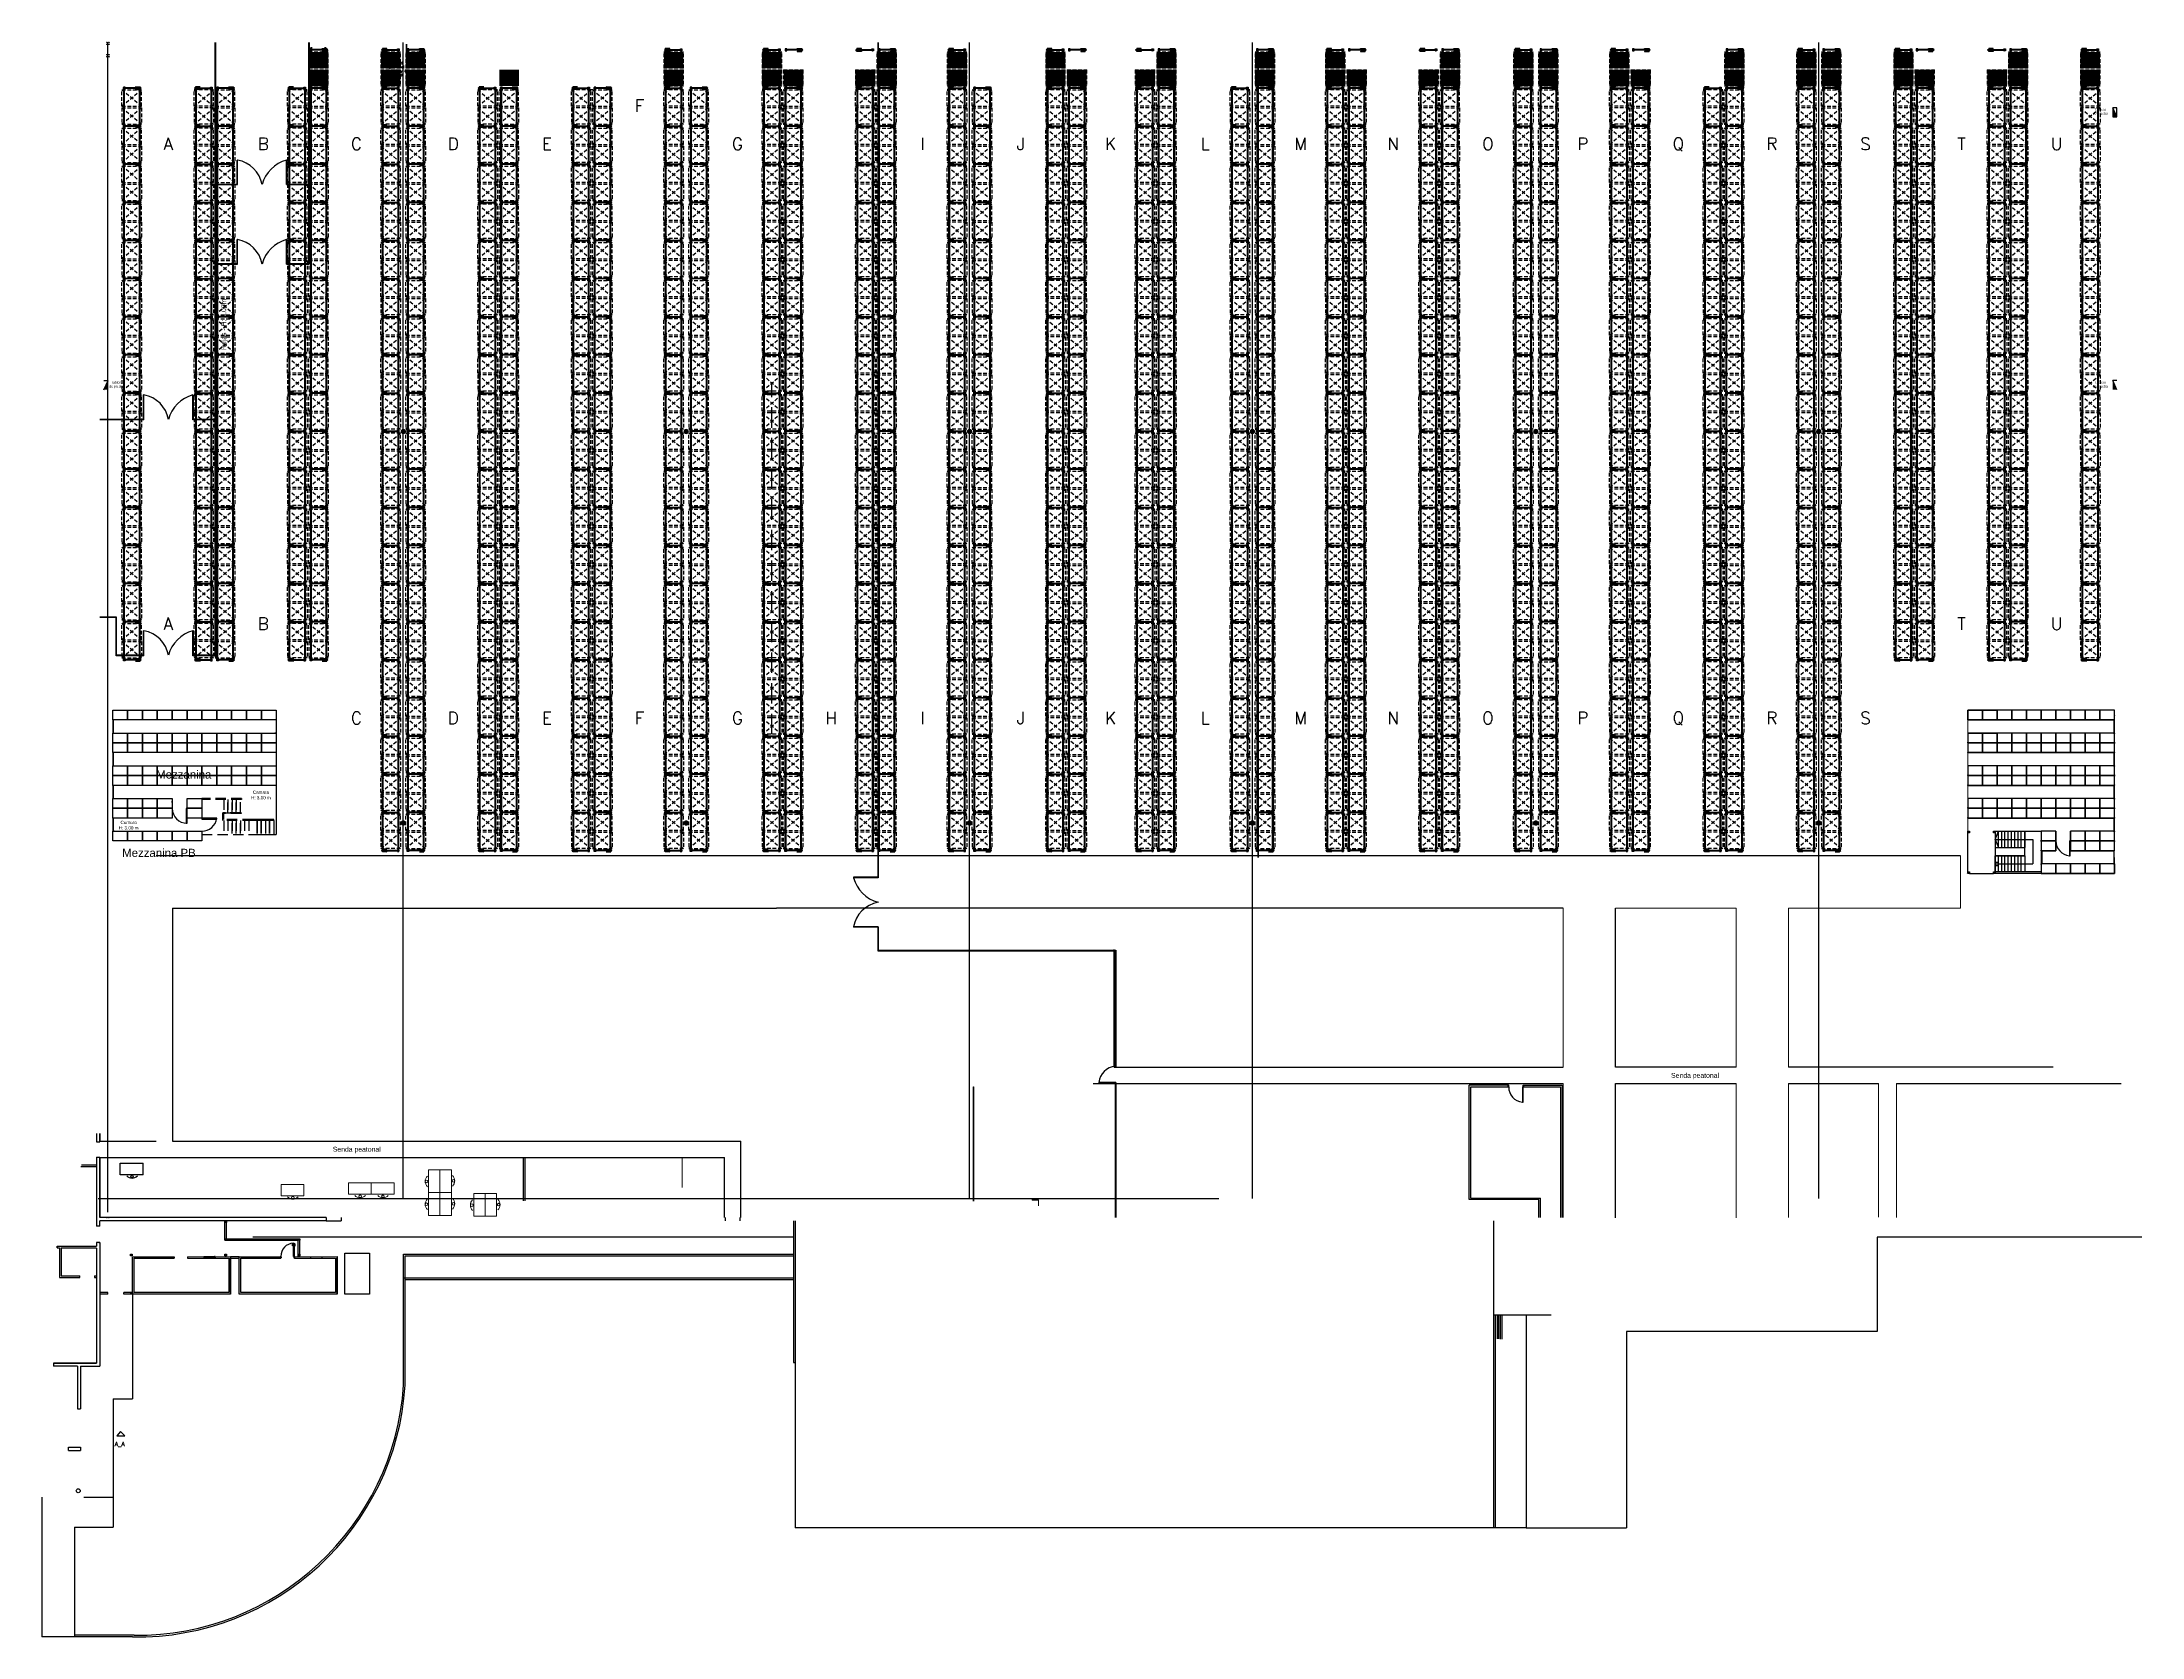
# Model space of a CAD drawing. Header units: millimetres. Extents: x 42 to 171, y 49 to 147.
import ezdxf

# ---------------------------------------------------------------- set-up
doc = ezdxf.new("R2010")
doc.units = ezdxf.units.MM
for name, pattern in [('12_13_14_SB-E17-AR-A01_A02_A03-A$0$DASHED2', [0.375, 0.25, -0.125]), ('BORDER2', [0.875, 0.25, -0.125, 0.25, -0.125, 0, -0.125]), ('DASHED2', [9.525, 6.35, -3.175])]:
    doc.linetypes.add(name, pattern=pattern)
for name, color, linetype in [('Mezzanine', 160, 'Continuous'), ('Oficinas durlock', 7, 'Continuous'), ('Paredes_oficinas_P.B.', 6, 'Continuous'), ('Pasillos', 5, 'Continuous'), ('Rack Tecnorack 2300 mm Munster', 1, 'Continuous'), ('Rejas', 1, 'Continuous'), ('Servicios', 7, 'BORDER2')]:
    doc.layers.add(name, color=color, linetype=linetype)
doc.layers.add('Racks General', color=8, linetype='Continuous', lineweight=0)
doc.layers.add('WH', color=7, linetype='Continuous', lineweight=0)
doc.styles.add('SIMPLEX', font='simplex.shx')
doc.styles.get("Standard").update_dxf_attribs({"font": 'txt.shx'})

msp = doc.modelspace()

# ---------------------------------------------------------------- texts
at = {"layer": 'Defpoints', "style": 'SIMPLEX'}
msp.add_text('A_A', height=0.28, dxfattribs=at).set_placement((46.57989, 61.028979, 3.08))
at = {"layer": 'Defpoints', "color": 252, "linetype": 'ByBlock', "char_height": 0.146282, "width": 1.880755, "attachment_point": 5}
for insert in [(168.161908, 142.696722), (46.708825, 125.993418), (168.161908, 125.993418)]:
    msp.add_mtext('{\\fArial|b0|i0|c0|p34;Tablero \\Pde prueba}', dxfattribs=dict(at, insert=insert))
at = {"layer": 'Defpoints', "color": 0, "char_height": 0.5, "width": 7.25, "attachment_point": 5}
for s, insert in [('{\\fArial|b0|i0|c0|p34;Mezzanina}', (50.812449, 102.140765)), ('{\\fArial|b0|i0|c0|p34;Mezzanina PB}', (49.292901, 97.342004))]:
    msp.add_mtext(s, dxfattribs=dict(at, insert=insert))
at = {"layer": 'Defpoints', "linetype": 'ByBlock', "char_height": 0.2, "width": 1.594445, "attachment_point": 5}
for insert in [(55.535751, 100.887532), (47.43312, 99.041742)]:
    msp.add_mtext('{\\fArial|b0|i0|c0|p34;Camara \\PH: 3.00 m}', dxfattribs=dict(at, insert=insert))
at = {"layer": 'Pasillos', "linetype": 'ByBlock', "char_height": 0.75, "width": 1.997488, "attachment_point": 1}
for s, insert in [('\\pi0.73941;A', (48.831989, 141.113254)), ('\\pi0.78884;B', (54.555989, 141.113254)), ('\\pi0.77228;C', (60.273989, 141.113254)), ('\\pi0.76839;D', (66.208989, 141.113254)), ('\\pi0.81124;E', (71.936989, 141.113254)), ('\\pi0.75986;G', (83.617989, 141.113254)), ('\\pi0.95589;I', (94.956292, 141.113254)), ('\\pi0.83072;J', (100.979989, 141.113254)), ('\\pi0.76473;K', (106.461989, 141.113254)), ('\\pi0.8071;L', (112.275685, 141.113254)), ('\\pi0.69753;M', (118.110989, 141.113254)), ('\\pi0.77618;N', (123.743989, 141.113254)), ('\\pi0.75816;O', (129.551989, 141.113254)), ('\\pi0.7847;P', (135.359989, 141.113254)), ('\\pi0.74038;Q', (141.232989, 141.113254)), ('\\pi0.76035;R', (146.960989, 141.113254)), ('\\pi0.78129;S', (152.685989, 141.113254)), ('\\pi0.77034;T', (158.633989, 141.113254)), ('\\pi0.77886;U', (164.357989, 141.113254)), ('\\pi0.73941;A', (48.831989, 111.742668)), ('\\pi0.78884;B', (54.555989, 111.742668)), ('\\pi0.77034;T', (158.633989, 111.742668)), ('\\pi0.77886;U', (164.357989, 111.742668)), ('\\pi0.77228;C', (60.273989, 105.975776)), ('\\pi0.76839;D', (66.208989, 105.975776)), ('\\pi0.81124;E', (71.936989, 105.975776)), ('\\pi0.82561;F', (77.599989, 105.975776)), ('\\pi0.75986;G', (83.617989, 105.975776)), ('\\pi0.77326;H', (89.330989, 105.975776)), ('\\pi0.95589;I', (94.956292, 105.975776)), ('\\pi0.83072;J', (100.979989, 105.975776)), ('\\pi0.76473;K', (106.461989, 105.975776)), ('\\pi0.8071;L', (112.275685, 105.975776)), ('\\pi0.69753;M', (118.110989, 105.975776)), ('\\pi0.77618;N', (123.743989, 105.975776)), ('\\pi0.75816;O', (129.551989, 105.975776)), ('\\pi0.7847;P', (135.359989, 105.975776)), ('\\pi0.74038;Q', (141.232989, 105.975776)), ('\\pi0.76035;R', (146.960989, 105.975776)), ('\\pi0.78129;S', (152.685989, 105.975776))]:
    msp.add_mtext(s, dxfattribs=dict(at, insert=insert))
at = {"layer": 'Rack Tecnorack 2300 mm Munster', "insert": (77.599989, 143.446254), "char_height": 0.75, "width": 1.997488, "attachment_point": 1}
msp.add_mtext('\\pi0.82561;F', dxfattribs=at)
at = {"layer": 'Rejas', "linetype": 'ByBlock', "insert": (53.303364, 129.690801), "char_height": 0.3, "width": 8.033729, "attachment_point": 5, "rotation": 90}
msp.add_mtext('{\\fArial|b0|i0|c0|p34;Rejas - H: 3.00m}', dxfattribs=at)
at = {"layer": 'Servicios', "color": 0, "linetype": 'ByBlock', "insert": (63.411751, 145.772721), "char_height": 0.15, "width": 3.177226, "attachment_point": 1}
msp.add_mtext('{\\W8.82108;   }2 Pallet \\P{\\W8.57762;   }por nivel  \\P{\\W8.23873;   }4° 5° y 6°\\P{\\W8.62272;   }de Rack', dxfattribs=at)
at = {"layer": 'WH', "color": 2, "char_height": 0.3, "width": 3.058333, "attachment_point": 5}
for insert in [(143.347999, 83.682132), (61.403158, 79.162592)]:
    msp.add_mtext('{\\fArial|b0|i0|c0|p34;Senda peatonal}', dxfattribs=dict(at, insert=insert))

# ---------------------------------------------------------------- blocks, each defined once
blk = doc.blocks.new('Escritorio-1')
at = {"layer": 'Racks General'}
blk.add_circle((-0.821797, 0.684175), 0.08, dxfattribs=at)
blk.add_arc((-0.447568, 0.682689), 0.459619, 134.949135, 224.949135, dxfattribs=at)
at = {"layer": 'WH', "color": 7}
for p, q in [((-0.7, 0), (-0.7, 1.4)), ((-0.7, 1.4), (0, 1.4)), ((0, 1.4), (0, 0)), ((-0.7, 0), (0, 0))]:
    blk.add_line(p, q, dxfattribs=at)
blk = doc.blocks.new('Rack 2300mm')
at = {"color": 252}
for p, q in [((3089.894409, 1794.685928), (3089.894409, 1795.581501)), ((3089.914409, 1794.685928), (3089.914409, 1795.581501)), ((3089.934409, 1795.567108), (3089.914409, 1795.567108)), ((3089.934409, 1794.685928), (3089.934409, 1795.581501)), ((3092.199909, 1795.632714), (3089.961909, 1795.632714)), ((3092.194909, 1795.587714), (3089.966909, 1795.587714)), ((3092.227409, 1794.685928), (3092.227409, 1795.581501)), ((3092.247409, 1794.685928), (3092.247409, 1795.581501)), ((3092.247409, 1795.567108), (3092.267409, 1795.567108)), ((3092.267409, 1794.685928), (3092.267409, 1795.581501)), ((3089.914409, 1794.700321), (3089.894409, 1794.700321)), ((3092.199909, 1794.634714), (3089.961909, 1794.634714)), ((3092.194909, 1794.679714), (3089.966909, 1794.679714)), ((3092.227409, 1794.700321), (3092.247409, 1794.700321))]:
    blk.add_line(p, q, dxfattribs=at)
at = {"color": 253, "linetype": '12_13_14_SB-E17-AR-A01_A02_A03-A$0$DASHED2', "ltscale": 0.9}
for p, q in [((3091.030463, 1795.733714), (3090.030463, 1795.733714)), ((3090.030463, 1794.533714), (3091.030463, 1795.733714)), ((3091.030463, 1794.533714), (3090.030463, 1795.733714)), ((3090.030463, 1795.733714), (3090.030463, 1794.533714)), ((3091.030463, 1795.733714), (3091.030463, 1794.533714)), ((3091.131355, 1795.733714), (3091.131355, 1794.533714)), ((3091.131355, 1795.733714), (3092.131355, 1795.733714)), ((3092.131355, 1794.533714), (3091.131355, 1795.733714)), ((3091.131355, 1794.533714), (3092.131355, 1795.733714)), ((3092.131355, 1795.733714), (3092.131355, 1794.533714)), ((3091.030463, 1794.533714), (3090.030463, 1794.533714)), ((3091.131355, 1794.533714), (3092.131355, 1794.533714))]:
    blk.add_line(p, q, dxfattribs=at)
at = {"color": 252}
for points in [[(3089.894409, 1795.542714), (3089.854409, 1795.542714), (3089.854409, 1795.642714), (3089.974409, 1795.642714), (3089.974409, 1795.542714), (3089.934409, 1795.542714)], [(3089.914409, 1795.581501), (3089.894409, 1795.581501)], [(3089.914409, 1795.581501), (3089.934409, 1795.581501)], [(3092.267409, 1795.542714), (3092.307409, 1795.542714), (3092.307409, 1795.642714), (3092.187409, 1795.642714), (3092.187409, 1795.542714), (3092.227409, 1795.542714)], [(3092.247409, 1795.581501), (3092.227409, 1795.581501)], [(3092.247409, 1795.581501), (3092.267409, 1795.581501)], [(3089.894409, 1794.724714), (3089.854409, 1794.724714), (3089.854409, 1794.624714), (3089.974409, 1794.624714), (3089.974409, 1794.724714), (3089.934409, 1794.724714)], [(3089.914409, 1794.685928), (3089.894409, 1794.685928)], [(3089.914409, 1794.685928), (3089.934409, 1794.685928)], [(3092.267409, 1794.724714), (3092.307409, 1794.724714), (3092.307409, 1794.624714), (3092.187409, 1794.624714), (3092.187409, 1794.724714), (3092.227409, 1794.724714)], [(3092.247409, 1794.685928), (3092.227409, 1794.685928)], [(3092.247409, 1794.685928), (3092.267409, 1794.685928)]]:
    blk.add_lwpolyline(points, dxfattribs=at)
for points in [[(3089.870749, 1795.572714), (3089.875079, 1795.570214), (3089.875079, 1795.565214), (3089.870749, 1795.562714), (3089.866419, 1795.565214), (3089.866419, 1795.570214)], [(3089.958069, 1795.562714), (3089.9624, 1795.565214), (3089.9624, 1795.570214), (3089.958069, 1795.572714), (3089.953739, 1795.570214), (3089.953739, 1795.565214)], [(3092.203749, 1795.562714), (3092.199419, 1795.565214), (3092.199419, 1795.570214), (3092.203749, 1795.572714), (3092.208079, 1795.570214), (3092.208079, 1795.565214)], [(3092.291069, 1795.572714), (3092.286739, 1795.570214), (3092.286739, 1795.565214), (3092.291069, 1795.562714), (3092.2954, 1795.565214), (3092.2954, 1795.570214)], [(3089.870749, 1794.694714), (3089.875079, 1794.697214), (3089.875079, 1794.702214), (3089.870749, 1794.704714), (3089.866419, 1794.702214), (3089.866419, 1794.697214)], [(3089.958069, 1794.704714), (3089.9624, 1794.702214), (3089.9624, 1794.697214), (3089.958069, 1794.694714), (3089.953739, 1794.697214), (3089.953739, 1794.702214)], [(3092.203749, 1794.704714), (3092.199419, 1794.702214), (3092.199419, 1794.697214), (3092.203749, 1794.694714), (3092.208079, 1794.697214), (3092.208079, 1794.702214)], [(3092.291069, 1794.694714), (3092.286739, 1794.697214), (3092.286739, 1794.702214), (3092.291069, 1794.704714), (3092.2954, 1794.702214), (3092.2954, 1794.697214)]]:
    blk.add_lwpolyline(points, close=True, dxfattribs=at)
at = {"color": 252, "lineweight": 30}
for points in [[(3089.935696, 1795.551501), (3089.935696, 1795.57943, -0.198912), (3089.93716, 1795.582966), (3089.955445, 1795.60125, 0.198912), (3089.956909, 1795.604785), (3089.956909, 1795.627714, 0.414214), (3089.951909, 1795.632714), (3089.876909, 1795.632714, 0.414214), (3089.871909, 1795.627714), (3089.871909, 1795.604785, 0.198912), (3089.873374, 1795.60125), (3089.891658, 1795.582966, -0.198912), (3089.893122, 1795.57943), (3089.893122, 1795.551501)], [(3092.226122, 1795.551501), (3092.226122, 1795.57943, 0.198912), (3092.224658, 1795.582966), (3092.206374, 1795.60125, -0.198912), (3092.204909, 1795.604785), (3092.204909, 1795.627714, -0.414214), (3092.209909, 1795.632714), (3092.284909, 1795.632714, -0.414214), (3092.289909, 1795.627714), (3092.289909, 1795.604785, -0.198912), (3092.288445, 1795.60125), (3092.27016, 1795.582966, 0.198912), (3092.268696, 1795.57943), (3092.268696, 1795.551501)], [(3089.935696, 1794.715928), (3089.935696, 1794.687999, 0.198912), (3089.93716, 1794.684463), (3089.955445, 1794.666179, -0.198912), (3089.956909, 1794.662643), (3089.956909, 1794.639714, -0.414214), (3089.951909, 1794.634714), (3089.876909, 1794.634714, -0.414214), (3089.871909, 1794.639714), (3089.871909, 1794.662643, -0.198912), (3089.873374, 1794.666179), (3089.891658, 1794.684463, 0.198912), (3089.893122, 1794.687999), (3089.893122, 1794.715928)], [(3092.226122, 1794.715928), (3092.226122, 1794.687999, -0.198912), (3092.224658, 1794.684463), (3092.206374, 1794.666179, 0.198912), (3092.204909, 1794.662643), (3092.204909, 1794.639714, 0.414214), (3092.209909, 1794.634714), (3092.284909, 1794.634714, 0.414214), (3092.289909, 1794.639714), (3092.289909, 1794.662643, 0.198912), (3092.288445, 1794.666179), (3092.27016, 1794.684463, -0.198912), (3092.268696, 1794.687999), (3092.268696, 1794.715928)]]:
    blk.add_lwpolyline(points, format="xyb", dxfattribs=at)
at = {"color": 252}
for points in [[(3089.951909, 1795.632714), (3089.961909, 1795.632714, -0.414214), (3089.966909, 1795.627714), (3089.966909, 1795.582714)], [(3092.209909, 1795.632714), (3092.199909, 1795.632714, 0.414214), (3092.194909, 1795.627714), (3092.194909, 1795.582714)], [(3089.951909, 1794.634714), (3089.961909, 1794.634714, 0.414214), (3089.966909, 1794.639714), (3089.966909, 1794.684714)], [(3092.209909, 1794.634714), (3092.199909, 1794.634714, -0.414214), (3092.194909, 1794.639714), (3092.194909, 1794.684714)]]:
    blk.add_lwpolyline(points, format="xyb", dxfattribs=at)
at = {"color": 252, "ltscale": 5}
blk.add_lwpolyline([(3092.252823, 1794.684714), (3092.241995, 1794.684714)], dxfattribs=at)
at = {"color": 252}
for centre in [(3089.870749, 1795.567714), (3089.958069, 1795.567714), (3092.203749, 1795.567714), (3092.291069, 1795.567714), (3089.870749, 1794.699714), (3089.958069, 1794.699714), (3092.203749, 1794.699714), (3092.291069, 1794.699714)]:
    blk.add_circle(centre, 0.00634, dxfattribs=at)
at = {"layer": 'Defpoints', "color": 252}
for points in [[(3089.85077, 1794.659714), (3089.85077, 1794.843873), (3089.84077, 1794.904714), (3089.83077, 1794.904714), (3089.83077, 1794.624714), (3089.85077, 1794.624714)], [(3089.978049, 1794.659714), (3089.978049, 1794.843873), (3089.988049, 1794.904714), (3089.998049, 1794.904714), (3089.998049, 1794.624714), (3089.978049, 1794.624714)], [(3092.18377, 1794.659714), (3092.18377, 1794.843873), (3092.17377, 1794.904714), (3092.16377, 1794.904714), (3092.16377, 1794.624714), (3092.18377, 1794.624714)], [(3092.311049, 1794.659714), (3092.311049, 1794.843873), (3092.321049, 1794.904714), (3092.331049, 1794.904714), (3092.331049, 1794.624714), (3092.311049, 1794.624714)]]:
    blk.add_lwpolyline(points, dxfattribs=at)
at = {"layer": 'Defpoints', "color": 252, "lineweight": 30, "ltscale": 5}
for points in [[(3089.85077, 1794.659714), (3089.85077, 1794.624714), (3089.914409, 1794.561075), (3089.978049, 1794.624714), (3089.978049, 1794.659714)], [(3092.18377, 1794.659714), (3092.18377, 1794.624714), (3092.247409, 1794.561075), (3092.311049, 1794.624714), (3092.311049, 1794.659714)]]:
    blk.add_lwpolyline(points, dxfattribs=at)
blk = doc.blocks.new('Rack 2300mm (1 pallet)')
at = {"ltscale": 5}
h = blk.add_hatch(color=30, dxfattribs=at)
h.dxf.hatch_style = 1
h.paths.add_polyline_path([(-358.58, 3276.33), (-359.78, 3276.33), (-359.78, 3275.33), (-358.58, 3275.33)])
at = {"color": 251, "true_color": 0x636466}
for p, q in [((-358.73, 3277.57), (-359.62, 3277.57)), ((-358.73, 3277.55), (-359.62, 3277.55)), ((-358.73, 3277.53), (-359.62, 3277.53)), ((-359.61, 3277.53), (-359.61, 3277.55)), ((-358.74, 3277.55), (-358.74, 3277.57)), ((-358.73, 3275.23), (-359.62, 3275.23)), ((-358.73, 3275.21), (-359.62, 3275.21)), ((-358.73, 3275.19), (-359.62, 3275.19)), ((-359.61, 3275.21), (-359.61, 3275.19)), ((-358.74, 3275.23), (-358.74, 3275.21))]:
    blk.add_line(p, q, dxfattribs=at)
at = {"color": 20}
for points in [[(-358.7, 3277.61), (-358.89, 3277.61), (-358.95, 3277.62), (-358.95, 3277.63), (-358.67, 3277.63), (-358.67, 3277.61)], [(-358.7, 3277.48), (-358.89, 3277.48), (-358.95, 3277.47), (-358.95, 3277.46), (-358.67, 3277.46), (-358.67, 3277.48)], [(-358.7, 3275.28), (-358.89, 3275.28), (-358.95, 3275.29), (-358.95, 3275.3), (-358.67, 3275.3), (-358.67, 3275.28)], [(-358.7, 3275.15), (-358.89, 3275.15), (-358.95, 3275.14), (-358.95, 3275.13), (-358.67, 3275.13), (-358.67, 3275.15)]]:
    blk.add_lwpolyline(points, dxfattribs=at)
at = {"color": 252, "true_color": 0x939598}
for points in [[(-359.59, 3277.57), (-359.59, 3277.61), (-359.69, 3277.61), (-359.69, 3277.49), (-359.59, 3277.49), (-359.59, 3277.53)], [(-358.77, 3277.57), (-358.77, 3277.61), (-358.67, 3277.61), (-358.67, 3277.49), (-358.77, 3277.49), (-358.77, 3277.53)], [(-359.59, 3275.19), (-359.59, 3275.15), (-359.69, 3275.15), (-359.69, 3275.27), (-359.59, 3275.27), (-359.59, 3275.23)], [(-358.77, 3275.19), (-358.77, 3275.15), (-358.67, 3275.15), (-358.67, 3275.27), (-358.77, 3275.27), (-358.77, 3275.23)]]:
    blk.add_lwpolyline(points, dxfattribs=at)
for points in [[(-359.62, 3277.59), (-359.61, 3277.59), (-359.61, 3277.59), (-359.61, 3277.59), (-359.61, 3277.6), (-359.61, 3277.6)], [(-359.61, 3277.5), (-359.61, 3277.5), (-359.61, 3277.5), (-359.62, 3277.5), (-359.61, 3277.51), (-359.61, 3277.51)], [(-358.74, 3277.59), (-358.74, 3277.59), (-358.74, 3277.59), (-358.75, 3277.59), (-358.74, 3277.6), (-358.74, 3277.6)], [(-358.75, 3277.5), (-358.74, 3277.5), (-358.74, 3277.5), (-358.74, 3277.5), (-358.74, 3277.51), (-358.74, 3277.51)], [(-359.61, 3275.26), (-359.61, 3275.26), (-359.61, 3275.26), (-359.62, 3275.26), (-359.61, 3275.25), (-359.61, 3275.25)], [(-358.75, 3275.26), (-358.74, 3275.26), (-358.74, 3275.26), (-358.74, 3275.26), (-358.74, 3275.25), (-358.74, 3275.25)]]:
    blk.add_lwpolyline(points, close=True, dxfattribs=at)
at = {"color": 251, "true_color": 0x636466}
for points in [[(-359.62, 3277.55), (-359.62, 3277.57)], [(-359.62, 3277.55), (-359.62, 3277.53)], [(-358.73, 3277.55), (-358.73, 3277.57)], [(-358.73, 3277.55), (-358.73, 3277.53)], [(-359.62, 3275.21), (-359.62, 3275.23)], [(-359.62, 3275.21), (-359.62, 3275.19)], [(-358.73, 3275.21), (-358.73, 3275.23)], [(-358.73, 3275.21), (-358.73, 3275.19)]]:
    blk.add_lwpolyline(points, dxfattribs=at)
at = {"color": 1, "lineweight": 30, "ltscale": 5}
for points in [[(-358.7, 3277.48), (-358.67, 3277.48), (-358.6, 3277.55), (-358.67, 3277.61), (-358.7, 3277.61)], [(-358.7, 3275.15), (-358.67, 3275.15), (-358.6, 3275.21), (-358.67, 3275.28), (-358.7, 3275.28)]]:
    blk.add_lwpolyline(points, dxfattribs=at)
at = {"color": 252, "true_color": 0x939598}
for centre in [(-359.61, 3277.59), (-359.61, 3277.5), (-358.74, 3277.59), (-358.74, 3277.5), (-359.61, 3275.26), (-358.74, 3275.26)]:
    blk.add_circle(centre, 0.00634, dxfattribs=at)
at = {"layer": 'Racks General', "linetype": '12_13_14_SB-E17-AR-A01_A02_A03-A$0$DASHED2', "ltscale": 0.9}
for p, q in [((-359.78, 3276.33), (-358.58, 3276.33)), ((-359.78, 3276.33), (-359.78, 3275.33)), ((-358.58, 3275.33), (-359.78, 3276.33)), ((-358.58, 3276.33), (-359.78, 3275.33)), ((-359.78, 3275.33), (-358.58, 3275.33)), ((-358.58, 3276.33), (-358.58, 3275.33))]:
    blk.add_line(p, q, dxfattribs=at)
blk = doc.blocks.new('Rack 2300mm Tunel')
at = {"ltscale": 5}
h = blk.add_hatch(color=30, dxfattribs=at)
h.dxf.hatch_style = 1
h.paths.add_polyline_path([(-370.25, 3277.43), (-371.45, 3277.43), (-371.45, 3276.43), (-370.25, 3276.43)])
h = blk.add_hatch(color=30, dxfattribs=at)
h.dxf.hatch_style = 1
h.paths.add_polyline_path([(-370.25, 3276.33), (-371.45, 3276.33), (-371.45, 3275.33), (-370.25, 3275.33)])
at = {"color": 251, "true_color": 0x636466}
for p, q in [((-370.4, 3277.57), (-371.3, 3277.57)), ((-370.4, 3277.55), (-371.3, 3277.55)), ((-370.4, 3277.53), (-371.3, 3277.53)), ((-371.28, 3277.53), (-371.28, 3277.55)), ((-370.42, 3277.55), (-370.42, 3277.57)), ((-370.4, 3275.23), (-371.3, 3275.23)), ((-370.4, 3275.21), (-371.3, 3275.21)), ((-370.4, 3275.19), (-371.3, 3275.19)), ((-371.28, 3275.21), (-371.28, 3275.19)), ((-370.42, 3275.23), (-370.42, 3275.21))]:
    blk.add_line(p, q, dxfattribs=at)
at = {"color": 20}
for points in [[(-370.38, 3277.61), (-370.56, 3277.61), (-370.62, 3277.62), (-370.62, 3277.63), (-370.34, 3277.63), (-370.34, 3277.61)], [(-370.38, 3277.48), (-370.56, 3277.48), (-370.62, 3277.47), (-370.62, 3277.46), (-370.34, 3277.46), (-370.34, 3277.48)], [(-370.38, 3275.28), (-370.56, 3275.28), (-370.62, 3275.29), (-370.62, 3275.3), (-370.34, 3275.3), (-370.34, 3275.28)], [(-370.38, 3275.15), (-370.56, 3275.15), (-370.62, 3275.14), (-370.62, 3275.13), (-370.34, 3275.13), (-370.34, 3275.15)]]:
    blk.add_lwpolyline(points, dxfattribs=at)
at = {"color": 252, "true_color": 0x939598}
for points in [[(-371.26, 3277.57), (-371.26, 3277.61), (-371.36, 3277.61), (-371.36, 3277.49), (-371.26, 3277.49), (-371.26, 3277.53)], [(-370.44, 3277.57), (-370.44, 3277.61), (-370.34, 3277.61), (-370.34, 3277.49), (-370.44, 3277.49), (-370.44, 3277.53)], [(-371.26, 3275.19), (-371.26, 3275.15), (-371.36, 3275.15), (-371.36, 3275.27), (-371.26, 3275.27), (-371.26, 3275.23)], [(-370.44, 3275.19), (-370.44, 3275.15), (-370.34, 3275.15), (-370.34, 3275.27), (-370.44, 3275.27), (-370.44, 3275.23)]]:
    blk.add_lwpolyline(points, dxfattribs=at)
at = {"color": 251, "true_color": 0x636466}
for points in [[(-371.3, 3277.55), (-371.3, 3277.57)], [(-371.3, 3277.55), (-371.3, 3277.53)], [(-370.4, 3277.55), (-370.4, 3277.57)], [(-370.4, 3277.55), (-370.4, 3277.53)], [(-371.3, 3275.21), (-371.3, 3275.23)], [(-371.3, 3275.21), (-371.3, 3275.19)], [(-370.4, 3275.21), (-370.4, 3275.23)], [(-370.4, 3275.21), (-370.4, 3275.19)]]:
    blk.add_lwpolyline(points, dxfattribs=at)
at = {"color": 252, "true_color": 0x939598}
for points in [[(-371.29, 3277.59), (-371.29, 3277.59), (-371.28, 3277.59), (-371.28, 3277.59), (-371.28, 3277.6), (-371.29, 3277.6)], [(-371.28, 3277.5), (-371.28, 3277.5), (-371.29, 3277.5), (-371.29, 3277.5), (-371.29, 3277.51), (-371.28, 3277.51)], [(-370.41, 3277.59), (-370.41, 3277.59), (-370.42, 3277.59), (-370.42, 3277.59), (-370.42, 3277.6), (-370.41, 3277.6)], [(-370.42, 3277.5), (-370.42, 3277.5), (-370.41, 3277.5), (-370.41, 3277.5), (-370.41, 3277.51), (-370.42, 3277.51)], [(-371.28, 3275.26), (-371.28, 3275.26), (-371.29, 3275.26), (-371.29, 3275.26), (-371.29, 3275.25), (-371.28, 3275.25)], [(-371.29, 3275.17), (-371.29, 3275.18), (-371.28, 3275.18), (-371.28, 3275.17), (-371.28, 3275.17), (-371.29, 3275.17)], [(-370.42, 3275.26), (-370.42, 3275.26), (-370.41, 3275.26), (-370.41, 3275.26), (-370.41, 3275.25), (-370.42, 3275.25)], [(-370.41, 3275.17), (-370.41, 3275.18), (-370.42, 3275.18), (-370.42, 3275.17), (-370.42, 3275.17), (-370.41, 3275.17)]]:
    blk.add_lwpolyline(points, close=True, dxfattribs=at)
at = {"color": 1, "lineweight": 30, "ltscale": 5}
for points in [[(-370.38, 3277.61), (-370.34, 3277.61), (-370.28, 3277.55), (-370.34, 3277.48), (-370.38, 3277.48)], [(-370.38, 3275.28), (-370.34, 3275.28), (-370.28, 3275.21), (-370.34, 3275.15), (-370.38, 3275.15)]]:
    blk.add_lwpolyline(points, dxfattribs=at)
at = {"ltscale": 5}
blk.add_lwpolyline([(-370.4, 3275.21), (-370.4, 3275.22)], dxfattribs=at)
at = {"color": 252, "true_color": 0x939598}
for centre in [(-371.28, 3277.59), (-371.28, 3277.5), (-370.42, 3277.59), (-370.42, 3277.5), (-371.28, 3275.26), (-371.28, 3275.17), (-370.42, 3275.26), (-370.42, 3275.17)]:
    blk.add_circle(centre, 0.00634, dxfattribs=at)
at = {"layer": 'Racks General', "linetype": '12_13_14_SB-E17-AR-A01_A02_A03-A$0$DASHED2', "ltscale": 0.9}
for p, q in [((-371.45, 3276.43), (-371.45, 3277.43)), ((-370.25, 3277.43), (-371.45, 3276.43)), ((-370.25, 3276.43), (-371.45, 3277.43)), ((-371.45, 3277.43), (-370.25, 3277.43)), ((-371.45, 3276.43), (-370.25, 3276.43)), ((-370.25, 3276.43), (-370.25, 3277.43)), ((-371.45, 3276.33), (-370.25, 3276.33)), ((-371.45, 3276.33), (-371.45, 3275.33)), ((-370.25, 3275.33), (-371.45, 3276.33)), ((-370.25, 3276.33), (-371.45, 3275.33)), ((-371.45, 3275.33), (-370.25, 3275.33)), ((-370.25, 3276.33), (-370.25, 3275.33))]:
    blk.add_line(p, q, dxfattribs=at)

# ---------------------------------------------------------------- hatches: boundary and pattern name
at = {"ltscale": 5}
h = msp.add_hatch(color=30, dxfattribs=at)
h.dxf.hatch_style = 1
h.paths.add_polyline_path([(71.334335, 145.267824), (70.134335, 145.267824), (70.134335, 144.267824), (71.334335, 144.267824)])
h = msp.add_hatch(color=251, dxfattribs=at)
h.dxf.hatch_style = 1
edge = h.paths.add_edge_path()
edge.add_arc((64.252335, 123.13327), 0.165, 0, 360)
h = msp.add_hatch(color=251, dxfattribs=at)
h.dxf.hatch_style = 1
edge = h.paths.add_edge_path()
edge.add_arc((81.574335, 123.13327), 0.165, 0, 360)
h = msp.add_hatch(color=251, dxfattribs=at)
h.dxf.hatch_style = 1
edge = h.paths.add_edge_path()
edge.add_arc((98.930335, 123.13327), 0.165, 0, 360)
h = msp.add_hatch(color=251, dxfattribs=at)
h.dxf.hatch_style = 1
edge = h.paths.add_edge_path()
edge.add_arc((116.244335, 123.13327), 0.165, 0, 360)
h = msp.add_hatch(color=251, dxfattribs=at)
h.dxf.hatch_style = 1
edge = h.paths.add_edge_path()
edge.add_arc((133.600335, 123.13327), 0.165, 0, 360)
h = msp.add_hatch(color=251, dxfattribs=at)
h.dxf.hatch_style = 1
edge = h.paths.add_edge_path()
edge.add_arc((150.922335, 123.13327), 0.165, 0, 360)
h = msp.add_hatch(color=251, dxfattribs=at)
h.dxf.hatch_style = 1
edge = h.paths.add_edge_path()
edge.add_arc((64.252335, 99.17327), 0.165, 0, 360)
h = msp.add_hatch(color=251, dxfattribs=at)
h.dxf.hatch_style = 1
edge = h.paths.add_edge_path()
edge.add_arc((81.574335, 99.17327), 0.165, 0, 360)
h = msp.add_hatch(color=251, dxfattribs=at)
h.dxf.hatch_style = 1
edge = h.paths.add_edge_path()
edge.add_arc((98.930335, 99.17327), 0.165, 0, 360)
h = msp.add_hatch(color=251, dxfattribs=at)
h.dxf.hatch_style = 1
edge = h.paths.add_edge_path()
edge.add_arc((116.244335, 99.17327), 0.165, 0, 360)
h = msp.add_hatch(color=251, dxfattribs=at)
h.dxf.hatch_style = 1
edge = h.paths.add_edge_path()
edge.add_arc((133.600335, 99.17327), 0.165, 0, 360)
h = msp.add_hatch(color=251, dxfattribs=at)
h.dxf.hatch_style = 1
edge = h.paths.add_edge_path()
edge.add_arc((150.922335, 99.17327), 0.165, 0, 360)
at = {"layer": 'Defpoints', "linetype": 'ByBlock'}
for points in [[(168.923027, 142.947722), (169.180037, 142.396482), (168.923027, 142.396482)], [(46.182936, 126.244417), (45.925927, 125.693178), (46.182936, 125.693178)], [(168.923027, 126.244417), (169.180037, 125.693178), (168.923027, 125.693178)]]:
    msp.add_hatch(color=252, dxfattribs=at).paths.add_polyline_path(points)

# ---------------------------------------------------------------- linework, layer by layer
at = {"ltscale": 5}
for p, q in [((46.157335, 75.36027), (46.157335, 146.94627)), ((64.249335, 76.18827), (64.249335, 146.94627)), ((98.927335, 76.18827), (98.927335, 146.94627)), ((116.247335, 76.18827), (116.247335, 146.94627)), ((150.925335, 76.18827), (150.925335, 146.94627)), ((75.862335, 144.035716), (75.744335, 144.035716)), ((45.569335, 76.18827), (114.182822, 76.18827))]:
    msp.add_line(p, q, dxfattribs=at)
at = {"color": 1, "lineweight": 40, "ltscale": 5}
for p, q in [((58.627335, 146.454173), (58.627335, 146.659007)), ((59.495335, 146.454173), (59.495335, 146.659007))]:
    msp.add_line(p, q, dxfattribs=at)
at = {"color": 252}
for p, q in [((159.600452, 97.155933), (49.116405, 97.155933)), ((50.116405, 93.968935), (87.111213, 93.968935)), ((50.116405, 93.968935), (50.116405, 79.705988)), ((135.270869, 93.968935), (87.111213, 93.968935)), ((138.486519, 84.222299), (138.486519, 93.968935)), ((107.781923, 84.222299), (107.781923, 91.43525)), ((107.781923, 84.222299), (135.270869, 84.222299)), ((145.864085, 84.222299), (138.486519, 84.222299)), ((165.277886, 84.222299), (149.079735, 84.222299)), ((106.493401, 83.222299), (135.270869, 83.222299)), ((138.486519, 75.007473), (138.486519, 83.222299)), ((138.486519, 83.222299), (145.864085, 83.222299)), ((149.079735, 83.222299), (154.591094, 83.222299)), ((155.691094, 83.222299), (169.441559, 83.222299)), ((45.666405, 79.705988), (49.116405, 79.705988)), ((45.666405, 78.705988), (50.054373, 78.705988)), ((50.054373, 78.705988), (83.914423, 78.705988)), ((50.116405, 79.705988), (84.914423, 79.705988)), ((83.914423, 75.022299), (83.914423, 78.705988)), ((84.914423, 75.022299), (84.914423, 79.705988))]:
    msp.add_line(p, q, dxfattribs=at)
at = {"ltscale": 5}
msp.add_lwpolyline([(64.448713, 146.843316), (64.448713, 146.843316), (64.448713, 146.11827), (64.448713, 146.11827)], close=True, dxfattribs=at)
at = {"color": 252, "true_color": 0x939598}
for points in [[(70.325335, 144.13177), (70.325335, 144.09177), (70.225335, 144.09177), (70.225335, 144.21177), (70.325335, 144.21177), (70.325335, 144.17177)], [(71.143335, 144.13177), (71.143335, 144.09177), (71.243335, 144.09177), (71.243335, 144.21177), (71.143335, 144.21177), (71.143335, 144.17177)]]:
    msp.add_lwpolyline(points, dxfattribs=at)
for points in [[(70.295335, 144.10811), (70.297835, 144.11244), (70.302835, 144.11244), (70.305335, 144.10811), (70.302835, 144.10378), (70.297835, 144.10378)], [(71.173335, 144.10811), (71.170835, 144.11244), (71.165835, 144.11244), (71.163335, 144.10811), (71.165835, 144.10378), (71.170835, 144.10378)]]:
    msp.add_lwpolyline(points, close=True, dxfattribs=at)
at = {"color": 2}
for centre in [(46.106318, 146.952942), (46.106318, 146.832355), (46.226905, 146.952942), (46.226905, 146.832355), (46.106318, 146.188874), (46.106318, 146.068287), (46.226905, 146.188874), (46.226905, 146.068287), (46.106318, 75.020598), (46.226905, 75.020598)]:
    msp.add_circle(centre, 0.016078, dxfattribs=at)
at = {"color": 252, "true_color": 0x939598}
for centre in [(70.300335, 144.10811), (71.168335, 144.10811)]:
    msp.add_circle(centre, 0.00634, dxfattribs=at)
at = {"layer": 'Defpoints', "color": 252, "linetype": 'ByBlock'}
for p, q in [((169.180036, 142.947722), (168.923027, 142.947722)), ((168.923027, 142.947722), (168.923027, 142.396482)), ((169.180036, 142.396482), (168.923027, 142.947722)), ((169.180036, 142.396482), (169.180036, 142.947722)), ((168.923027, 142.396482), (169.180036, 142.396482)), ((45.925927, 126.244418), (46.182936, 126.244418)), ((45.925927, 125.693178), (46.182936, 126.244418)), ((169.180036, 126.244418), (168.923027, 126.244418)), ((169.180036, 125.693178), (168.923027, 126.244418))]:
    msp.add_line(p, q, dxfattribs=at)
at = {"layer": 'Defpoints', "color": 254, "linetype": '12_13_14_SB-E17-AR-A01_A02_A03-A$0$DASHED2', "ltscale": 5, "true_color": 0xfeeab9}
msp.add_line((86.825335, 104.612305), (86.825335, 126.043706), dxfattribs=at)
msp.add_line((86.825335, 104.612305), (86.825335, 126.043706), dxfattribs=at)
at = {"layer": 'Defpoints', "color": 7}
for p, q in [((46.927246, 77.650693), (46.927246, 78.350693)), ((46.927246, 78.350693), (48.327246, 78.350693)), ((48.327246, 77.650693), (46.927246, 77.650693)), ((48.327246, 77.650693), (48.327246, 78.350693))]:
    msp.add_line(p, q, dxfattribs=at)
at = {"layer": 'Defpoints', "linetype": 'Continuous'}
msp.add_lwpolyline([(46.704727, 61.662018), (47.206538, 61.662018), (46.937707, 61.930627), (46.704727, 61.662018)], dxfattribs=at)
at = {"layer": 'Defpoints'}
msp.add_circle((47.643071, 77.528896), 0.08, dxfattribs=at)
msp.add_arc((47.644557, 77.903126), 0.459619, 224.949135, 314.949135, dxfattribs=at)
at = {"layer": 'Mezzanine', "color": 0}
for p, q in [((46.72001, 106.078935), (46.81999, 106.078935)), ((160.059183, 105.478935), (160.059183, 105.513935)), ((160.059183, 105.513935), (160.061175, 105.513935)), ((160.059183, 105.478935), (160.95549, 105.478935)), ((160.094039, 105.478935), (160.059183, 105.478935)), ((160.95549, 105.478935), (160.059183, 105.478935)), ((160.094039, 105.478935), (160.059183, 105.478935)), ((160.95549, 106.078935), (160.061175, 106.078935)), ((169.022253, 106.078935), (160.061175, 106.078935)), ((160.061175, 106.078935), (160.061175, 105.478935)), ((160.061175, 105.513935), (160.061175, 105.480935)), ((160.061175, 105.480935), (160.094039, 105.480935)), ((160.094039, 105.480935), (160.094039, 105.478935)), ((160.920633, 105.480935), (160.920633, 105.478935)), ((160.953498, 105.480935), (160.920633, 105.480935)), ((160.920633, 105.478935), (160.95549, 105.478935)), ((160.920633, 105.478935), (160.95549, 105.478935)), ((160.953498, 105.513935), (160.953498, 105.480935)), ((160.95549, 105.513935), (160.953498, 105.513935)), ((160.95549, 105.478935), (160.95549, 106.078935)), ((161.851797, 106.078935), (160.95549, 106.078935)), ((160.95549, 106.074922), (160.95549, 105.478935)), ((160.95549, 105.478935), (160.95549, 105.513935)), ((160.95549, 105.478935), (160.95549, 105.513935)), ((160.95549, 105.513935), (160.957482, 105.513935)), ((160.95549, 105.478935), (161.851797, 105.478935)), ((160.990346, 105.478935), (160.95549, 105.478935)), ((161.851797, 105.478935), (160.95549, 105.478935)), ((160.990346, 105.478935), (160.95549, 105.478935)), ((160.957482, 105.513935), (160.957482, 105.480935)), ((160.957482, 105.480935), (160.990346, 105.480935)), ((160.990346, 105.480935), (160.990346, 105.478935)), ((161.851797, 105.478935), (161.851797, 106.078935)), ((162.748104, 106.078935), (161.851797, 106.078935)), ((161.851797, 106.074922), (161.851797, 105.478935)), ((161.851797, 105.478935), (168.125946, 105.478935)), ((168.125946, 105.478935), (161.851797, 105.478935)), ((162.748104, 105.478935), (162.748104, 106.078935)), ((163.644411, 106.078935), (162.748104, 106.078935)), ((162.748104, 106.074922), (162.748104, 105.478935)), ((163.644411, 105.478935), (163.644411, 106.078935)), ((164.540718, 106.078935), (163.644411, 106.078935)), ((163.644411, 106.074922), (163.644411, 105.478935)), ((164.540718, 105.478935), (164.540718, 106.078935)), ((165.437025, 106.078935), (164.540718, 106.078935)), ((164.540718, 106.074922), (164.540718, 105.478935)), ((165.437025, 105.478935), (165.437025, 106.078935)), ((166.333332, 106.078935), (165.437025, 106.078935)), ((165.437025, 106.074922), (165.437025, 105.478935)), ((166.333332, 105.478935), (166.333332, 106.078935)), ((167.229639, 106.078935), (166.333332, 106.078935)), ((166.333332, 106.074922), (166.333332, 105.478935)), ((167.229639, 105.478935), (167.229639, 106.078935)), ((168.125946, 106.078935), (167.229639, 106.078935)), ((167.229639, 106.074922), (167.229639, 105.478935)), ((168.091089, 105.480935), (168.091089, 105.478935)), ((168.123954, 105.480935), (168.091089, 105.480935)), ((168.091089, 105.478935), (168.125946, 105.478935)), ((168.091089, 105.478935), (168.125946, 105.478935)), ((168.091511, 105.783309), (168.126368, 105.783309)), ((168.091511, 105.781309), (168.091511, 105.783309)), ((168.124376, 105.781309), (168.091511, 105.781309)), ((168.123954, 105.513935), (168.123954, 105.480935)), ((168.125946, 105.513935), (168.123954, 105.513935)), ((168.124376, 105.748309), (168.124376, 105.781309)), ((168.126368, 105.748309), (168.124376, 105.748309)), ((169.022253, 106.078935), (168.125946, 106.078935)), ((168.125946, 105.478935), (168.125946, 106.078935)), ((168.125946, 106.074922), (168.125946, 105.478935)), ((168.125946, 105.478935), (168.125946, 105.513935)), ((168.125946, 105.513935), (168.127938, 105.513935)), ((168.125946, 105.478935), (168.125946, 105.513935)), ((168.125946, 105.478935), (169.022253, 105.478935)), ((168.160802, 105.478935), (168.125946, 105.478935)), ((169.022253, 105.478935), (168.125946, 105.478935)), ((168.160802, 105.478935), (168.125946, 105.478935)), ((168.161224, 105.783309), (168.126368, 105.783309)), ((168.126368, 105.783309), (168.126368, 105.748309)), ((168.126368, 105.783309), (168.126368, 105.748309)), ((168.126368, 105.748309), (168.12836, 105.748309)), ((168.127938, 105.513935), (168.127938, 105.480935)), ((168.127938, 105.480935), (168.160802, 105.480935)), ((168.12836, 105.748309), (168.12836, 105.781309)), ((168.12836, 105.781309), (168.161224, 105.781309)), ((168.161224, 105.781309), (168.161224, 105.783309)), ((168.967955, 105.476935), (169.009684, 105.476935)), ((169.009547, 105.476935), (168.969547, 105.476935)), ((168.987396, 105.480935), (168.987396, 105.478935)), ((169.020261, 105.480935), (168.987396, 105.480935)), ((168.987396, 105.478935), (169.022253, 105.478935)), ((168.987396, 105.478935), (169.022253, 105.478935)), ((168.987818, 105.783309), (169.022675, 105.783309)), ((169.020683, 105.781309), (168.987818, 105.781309)), ((169.022253, 105.478935), (169.022253, 106.078935)), ((169.022675, 105.783309), (169.022675, 105.748309)), ((46.532526, 104.678935), (46.461129, 104.678935)), ((56.465462, 104.678935), (56.394065, 104.678935)), ((160.957482, 104.678935), (160.059183, 104.678935)), ((160.096031, 104.678935), (160.061175, 104.678935)), ((160.061175, 104.678935), (160.061175, 104.643935)), ((160.061175, 104.678935), (160.061175, 103.478935)), ((160.061175, 104.674922), (160.061175, 104.078935)), ((160.061175, 104.643935), (160.063166, 104.643935)), ((160.063166, 104.643935), (160.063166, 104.676935)), ((160.063166, 104.676935), (160.096031, 104.676935)), ((160.096031, 104.676935), (160.096031, 104.678935)), ((160.922625, 104.678935), (160.957482, 104.678935)), ((160.922625, 104.676935), (160.922625, 104.678935)), ((160.95549, 104.676935), (160.922625, 104.676935)), ((160.95549, 104.643935), (160.95549, 104.676935)), ((160.957482, 104.643935), (160.95549, 104.643935)), ((160.957482, 104.078935), (160.957482, 104.678935)), ((160.957482, 104.678935), (160.957482, 104.643935)), ((161.853789, 104.678935), (160.957482, 104.678935)), ((160.992338, 104.678935), (160.957482, 104.678935)), ((160.957482, 104.678935), (160.957482, 104.643935)), ((160.957482, 104.674922), (160.957482, 104.078935)), ((160.957482, 104.643935), (160.959473, 104.643935)), ((160.959473, 104.643935), (160.959473, 104.676935)), ((160.959473, 104.676935), (160.992338, 104.676935)), ((160.992338, 104.676935), (160.992338, 104.678935)), ((161.818932, 104.678935), (161.853789, 104.678935)), ((161.818932, 104.676935), (161.818932, 104.678935)), ((161.851797, 104.676935), (161.818932, 104.676935)), ((161.851797, 104.643935), (161.851797, 104.676935)), ((161.853789, 104.643935), (161.851797, 104.643935)), ((161.853789, 104.078935), (161.853789, 104.678935)), ((161.853789, 104.678935), (161.853789, 104.643935)), ((162.750096, 104.678935), (161.853789, 104.678935)), ((161.888645, 104.678935), (161.853789, 104.678935)), ((161.853789, 104.678935), (161.853789, 104.643935)), ((161.853789, 104.674922), (161.853789, 104.078935)), ((161.853789, 104.643935), (161.85578, 104.643935)), ((161.85578, 104.643935), (161.85578, 104.676935)), ((161.85578, 104.676935), (161.888645, 104.676935)), ((161.888645, 104.676935), (161.888645, 104.678935)), ((162.715239, 104.678935), (162.750096, 104.678935)), ((162.715239, 104.676935), (162.715239, 104.678935)), ((162.748104, 104.676935), (162.715239, 104.676935)), ((162.748104, 104.643935), (162.748104, 104.676935)), ((162.750096, 104.643935), (162.748104, 104.643935)), ((162.750096, 104.078935), (162.750096, 104.678935)), ((162.750096, 104.678935), (162.750096, 104.643935)), ((163.646403, 104.678935), (162.750096, 104.678935)), ((162.784952, 104.678935), (162.750096, 104.678935)), ((162.750096, 104.678935), (162.750096, 104.643935)), ((162.750096, 104.674922), (162.750096, 104.078935)), ((162.750096, 104.643935), (162.752087, 104.643935)), ((162.752087, 104.643935), (162.752087, 104.676935)), ((162.752087, 104.676935), (162.784952, 104.676935)), ((162.784952, 104.676935), (162.784952, 104.678935)), ((163.611546, 104.678935), (163.646403, 104.678935)), ((163.611546, 104.676935), (163.611546, 104.678935)), ((163.644411, 104.676935), (163.611546, 104.676935)), ((163.644411, 104.643935), (163.644411, 104.676935)), ((163.646403, 104.643935), (163.644411, 104.643935)), ((163.646403, 104.078935), (163.646403, 104.678935)), ((163.646403, 104.678935), (163.646403, 104.643935)), ((164.54271, 104.678935), (163.646403, 104.678935)), ((163.681259, 104.678935), (163.646403, 104.678935)), ((163.646403, 104.678935), (163.646403, 104.643935)), ((163.646403, 104.674922), (163.646403, 104.078935)), ((163.646403, 104.643935), (163.648394, 104.643935)), ((163.648394, 104.643935), (163.648394, 104.676935)), ((163.648394, 104.676935), (163.681259, 104.676935)), ((163.681259, 104.676935), (163.681259, 104.678935)), ((164.507853, 104.678935), (164.54271, 104.678935)), ((164.507853, 104.676935), (164.507853, 104.678935)), ((164.540718, 104.676935), (164.507853, 104.676935)), ((164.540718, 104.643935), (164.540718, 104.676935)), ((164.54271, 104.643935), (164.540718, 104.643935)), ((164.54271, 104.078935), (164.54271, 104.678935)), ((164.54271, 104.678935), (164.54271, 104.643935)), ((165.439017, 104.678935), (164.54271, 104.678935)), ((164.577566, 104.678935), (164.54271, 104.678935)), ((164.54271, 104.678935), (164.54271, 104.643935)), ((164.54271, 104.674922), (164.54271, 104.078935)), ((164.54271, 104.643935), (164.544701, 104.643935)), ((164.544701, 104.643935), (164.544701, 104.676935)), ((164.544701, 104.676935), (164.577566, 104.676935)), ((164.577566, 104.676935), (164.577566, 104.678935)), ((165.40416, 104.678935), (165.439017, 104.678935)), ((165.40416, 104.676935), (165.40416, 104.678935)), ((165.437025, 104.676935), (165.40416, 104.676935)), ((165.437025, 104.643935), (165.437025, 104.676935)), ((165.439017, 104.643935), (165.437025, 104.643935)), ((165.439017, 104.078935), (165.439017, 104.678935)), ((165.439017, 104.678935), (165.439017, 104.643935)), ((166.335324, 104.678935), (165.439017, 104.678935)), ((165.473873, 104.678935), (165.439017, 104.678935)), ((165.439017, 104.678935), (165.439017, 104.643935)), ((165.439017, 104.674922), (165.439017, 104.078935)), ((165.439017, 104.643935), (165.441008, 104.643935)), ((165.441008, 104.643935), (165.441008, 104.676935)), ((165.441008, 104.676935), (165.473873, 104.676935)), ((165.473873, 104.676935), (165.473873, 104.678935)), ((166.300467, 104.678935), (166.335324, 104.678935)), ((166.300467, 104.676935), (166.300467, 104.678935)), ((166.333332, 104.676935), (166.300467, 104.676935)), ((166.333332, 104.643935), (166.333332, 104.676935)), ((166.335324, 104.643935), (166.333332, 104.643935)), ((166.335324, 104.078935), (166.335324, 104.678935)), ((166.335324, 104.678935), (166.335324, 104.643935)), ((167.231631, 104.678935), (166.335324, 104.678935)), ((166.37018, 104.678935), (166.335324, 104.678935)), ((166.335324, 104.678935), (166.335324, 104.643935)), ((166.335324, 104.674922), (166.335324, 104.078935)), ((166.335324, 104.643935), (166.337315, 104.643935)), ((166.337315, 104.643935), (166.337315, 104.676935)), ((166.337315, 104.676935), (166.37018, 104.676935)), ((166.37018, 104.676935), (166.37018, 104.678935)), ((167.196774, 104.678935), (167.231631, 104.678935)), ((167.196774, 104.676935), (167.196774, 104.678935)), ((167.229639, 104.676935), (167.196774, 104.676935)), ((167.229639, 104.643935), (167.229639, 104.676935)), ((167.231631, 104.643935), (167.229639, 104.643935)), ((167.231631, 104.078935), (167.231631, 104.678935)), ((167.231631, 104.678935), (167.231631, 104.643935)), ((168.127938, 104.678935), (167.231631, 104.678935)), ((167.266487, 104.678935), (167.231631, 104.678935)), ((167.231631, 104.678935), (167.231631, 104.643935)), ((167.231631, 104.674922), (167.231631, 104.078935)), ((167.231631, 104.643935), (167.233622, 104.643935)), ((167.233622, 104.643935), (167.233622, 104.676935)), ((167.233622, 104.676935), (167.266487, 104.676935)), ((167.266487, 104.676935), (167.266487, 104.678935)), ((168.093081, 104.678935), (168.127938, 104.678935)), ((168.093081, 104.676935), (168.093081, 104.678935)), ((168.125946, 104.676935), (168.093081, 104.676935)), ((168.125946, 104.643935), (168.125946, 104.676935)), ((168.127938, 104.643935), (168.125946, 104.643935)), ((169.024245, 104.678935), (168.127938, 104.678935)), ((168.162794, 104.678935), (168.127938, 104.678935)), ((168.127938, 104.678935), (168.127938, 104.643935)), ((168.127938, 104.078935), (168.127938, 104.678935)), ((168.127938, 104.678935), (168.127938, 104.643935)), ((168.127938, 104.674922), (168.127938, 104.078935)), ((168.127938, 104.643935), (168.129929, 104.643935)), ((168.129929, 104.643935), (168.129929, 104.676935)), ((168.129929, 104.676935), (168.162794, 104.676935)), ((168.162794, 104.676935), (168.162794, 104.678935)), ((169.011402, 104.676935), (168.969673, 104.676935)), ((168.96981, 104.676935), (169.00981, 104.676935)), ((168.989388, 104.678935), (169.024245, 104.678935)), ((168.989388, 104.676935), (168.989388, 104.678935)), ((169.022253, 104.676935), (168.989388, 104.676935)), ((169.022253, 104.643935), (169.022253, 104.676935)), ((169.024245, 104.643935), (169.022253, 104.643935)), ((169.024245, 104.078935), (169.024245, 104.678935)), ((169.024245, 104.678935), (169.024245, 104.643935)), ((160.059183, 103.478935), (160.957482, 103.478935)), ((160.957482, 103.478935), (160.059183, 103.478935)), ((160.061175, 104.078935), (160.061175, 104.113935)), ((160.061175, 104.113935), (160.063166, 104.113935)), ((160.957482, 104.078935), (160.061175, 104.078935)), ((160.096031, 104.078935), (160.061175, 104.078935)), ((160.061175, 104.078935), (160.061175, 104.043935)), ((160.061175, 104.078935), (160.957482, 104.078935)), ((160.096031, 104.078935), (160.061175, 104.078935)), ((160.957482, 104.078935), (160.061175, 104.078935)), ((160.096031, 104.078935), (160.061175, 104.078935)), ((160.061175, 104.074922), (160.061175, 103.478935)), ((160.061175, 104.043935), (160.063166, 104.043935)), ((160.061175, 103.478935), (160.061175, 103.513935)), ((160.061175, 103.513935), (160.063166, 103.513935)), ((160.096031, 103.478935), (160.061175, 103.478935)), ((160.096031, 103.478935), (160.061175, 103.478935)), ((160.063166, 104.113935), (160.063166, 104.080935)), ((160.063166, 104.080935), (160.096031, 104.080935)), ((160.063166, 104.043935), (160.063166, 104.076935)), ((160.063166, 104.076935), (160.096031, 104.076935)), ((160.063166, 103.513935), (160.063166, 103.480935)), ((160.063166, 103.480935), (160.096031, 103.480935)), ((160.096031, 104.080935), (160.096031, 104.078935)), ((160.096031, 104.076935), (160.096031, 104.078935)), ((160.096031, 103.480935), (160.096031, 103.478935)), ((160.922625, 104.080935), (160.922625, 104.078935)), ((160.95549, 104.080935), (160.922625, 104.080935)), ((160.922625, 104.078935), (160.957482, 104.078935)), ((160.922625, 104.076935), (160.922625, 104.078935)), ((160.922625, 104.078935), (160.957482, 104.078935)), ((160.922625, 104.078935), (160.957482, 104.078935)), ((160.95549, 104.076935), (160.922625, 104.076935)), ((160.922625, 103.480935), (160.922625, 103.478935)), ((160.95549, 103.480935), (160.922625, 103.480935)), ((160.922625, 103.478935), (160.957482, 103.478935)), ((160.922625, 103.478935), (160.957482, 103.478935)), ((160.95549, 104.113935), (160.95549, 104.080935)), ((160.957482, 104.113935), (160.95549, 104.113935)), ((160.95549, 104.043935), (160.95549, 104.076935)), ((160.957482, 104.043935), (160.95549, 104.043935)), ((160.95549, 103.513935), (160.95549, 103.480935)), ((160.957482, 103.513935), (160.95549, 103.513935)), ((160.957482, 104.078935), (160.957482, 104.113935)), ((160.957482, 104.078935), (160.957482, 104.113935)), ((160.957482, 104.113935), (160.959473, 104.113935)), ((160.957482, 103.478935), (160.957482, 104.078935)), ((160.957482, 104.078935), (160.957482, 104.043935)), ((161.853789, 104.078935), (160.957482, 104.078935)), ((160.992338, 104.078935), (160.957482, 104.078935)), ((160.957482, 104.078935), (160.957482, 104.043935)), ((160.957482, 104.078935), (161.853789, 104.078935)), ((160.992338, 104.078935), (160.957482, 104.078935)), ((161.853789, 104.078935), (160.957482, 104.078935)), ((160.992338, 104.078935), (160.957482, 104.078935)), ((160.957482, 104.074922), (160.957482, 103.478935)), ((160.957482, 104.043935), (160.959473, 104.043935)), ((160.957482, 103.478935), (160.957482, 103.513935)), ((160.957482, 103.478935), (160.957482, 103.513935)), ((160.957482, 103.513935), (160.959473, 103.513935)), ((160.957482, 103.478935), (161.853789, 103.478935)), ((160.992338, 103.478935), (160.957482, 103.478935)), ((161.853789, 103.478935), (160.957482, 103.478935)), ((160.992338, 103.478935), (160.957482, 103.478935)), ((160.959473, 104.113935), (160.959473, 104.080935)), ((160.959473, 104.080935), (160.992338, 104.080935)), ((160.959473, 104.043935), (160.959473, 104.076935)), ((160.959473, 104.076935), (160.992338, 104.076935)), ((160.959473, 103.513935), (160.959473, 103.480935)), ((160.959473, 103.480935), (160.992338, 103.480935)), ((160.992338, 104.080935), (160.992338, 104.078935)), ((160.992338, 104.076935), (160.992338, 104.078935)), ((160.992338, 103.480935), (160.992338, 103.478935)), ((161.818932, 104.080935), (161.818932, 104.078935)), ((161.851797, 104.080935), (161.818932, 104.080935)), ((161.818932, 104.078935), (161.853789, 104.078935)), ((161.818932, 104.076935), (161.818932, 104.078935)), ((161.818932, 104.078935), (161.853789, 104.078935)), ((161.818932, 104.078935), (161.853789, 104.078935)), ((161.851797, 104.076935), (161.818932, 104.076935)), ((161.818932, 103.480935), (161.818932, 103.478935)), ((161.851797, 103.480935), (161.818932, 103.480935)), ((161.818932, 103.478935), (161.853789, 103.478935)), ((161.818932, 103.478935), (161.853789, 103.478935)), ((161.851797, 104.113935), (161.851797, 104.080935)), ((161.853789, 104.113935), (161.851797, 104.113935)), ((161.851797, 104.043935), (161.851797, 104.076935)), ((161.853789, 104.043935), (161.851797, 104.043935)), ((161.851797, 103.513935), (161.851797, 103.480935)), ((161.853789, 103.513935), (161.851797, 103.513935)), ((161.853789, 104.078935), (161.853789, 104.113935)), ((161.853789, 104.078935), (161.853789, 104.113935)), ((161.853789, 104.113935), (161.85578, 104.113935)), ((161.853789, 103.478935), (161.853789, 104.078935)), ((161.853789, 104.078935), (161.853789, 104.043935)), ((162.750096, 104.078935), (161.853789, 104.078935)), ((161.888645, 104.078935), (161.853789, 104.078935)), ((161.853789, 104.078935), (161.853789, 104.043935)), ((161.853789, 104.078935), (162.750096, 104.078935)), ((161.888645, 104.078935), (161.853789, 104.078935)), ((162.750096, 104.078935), (161.853789, 104.078935)), ((161.888645, 104.078935), (161.853789, 104.078935)), ((161.853789, 104.074922), (161.853789, 103.478935)), ((161.853789, 104.043935), (161.85578, 104.043935)), ((161.853789, 103.478935), (161.853789, 103.513935)), ((161.853789, 103.478935), (161.853789, 103.513935)), ((161.853789, 103.513935), (161.85578, 103.513935)), ((161.853789, 103.478935), (162.750096, 103.478935)), ((161.888645, 103.478935), (161.853789, 103.478935)), ((162.750096, 103.478935), (161.853789, 103.478935)), ((161.888645, 103.478935), (161.853789, 103.478935)), ((161.85578, 104.113935), (161.85578, 104.080935)), ((161.85578, 104.080935), (161.888645, 104.080935)), ((161.85578, 104.043935), (161.85578, 104.076935)), ((161.85578, 104.076935), (161.888645, 104.076935)), ((161.85578, 103.513935), (161.85578, 103.480935)), ((161.85578, 103.480935), (161.888645, 103.480935)), ((161.888645, 104.080935), (161.888645, 104.078935)), ((161.888645, 104.076935), (161.888645, 104.078935)), ((161.888645, 103.480935), (161.888645, 103.478935)), ((162.715239, 104.080935), (162.715239, 104.078935)), ((162.748104, 104.080935), (162.715239, 104.080935)), ((162.715239, 104.078935), (162.750096, 104.078935)), ((162.715239, 104.076935), (162.715239, 104.078935)), ((162.715239, 104.078935), (162.750096, 104.078935)), ((162.715239, 104.078935), (162.750096, 104.078935)), ((162.748104, 104.076935), (162.715239, 104.076935)), ((162.715239, 103.480935), (162.715239, 103.478935)), ((162.748104, 103.480935), (162.715239, 103.480935)), ((162.715239, 103.478935), (162.750096, 103.478935)), ((162.715239, 103.478935), (162.750096, 103.478935)), ((162.748104, 104.113935), (162.748104, 104.080935)), ((162.750096, 104.113935), (162.748104, 104.113935)), ((162.748104, 104.043935), (162.748104, 104.076935)), ((162.750096, 104.043935), (162.748104, 104.043935)), ((162.748104, 103.513935), (162.748104, 103.480935)), ((162.750096, 103.513935), (162.748104, 103.513935)), ((162.750096, 104.078935), (162.750096, 104.113935)), ((162.750096, 104.078935), (162.750096, 104.113935)), ((162.750096, 104.113935), (162.752087, 104.113935)), ((162.750096, 103.478935), (162.750096, 104.078935)), ((162.750096, 104.078935), (162.750096, 104.043935)), ((163.646403, 104.078935), (162.750096, 104.078935)), ((162.784952, 104.078935), (162.750096, 104.078935)), ((162.750096, 104.078935), (162.750096, 104.043935)), ((162.750096, 104.078935), (163.646403, 104.078935)), ((162.784952, 104.078935), (162.750096, 104.078935)), ((163.646403, 104.078935), (162.750096, 104.078935)), ((162.784952, 104.078935), (162.750096, 104.078935)), ((162.750096, 104.074922), (162.750096, 103.478935)), ((162.750096, 104.043935), (162.752087, 104.043935)), ((162.750096, 103.478935), (162.750096, 103.513935)), ((162.750096, 103.478935), (162.750096, 103.513935)), ((162.750096, 103.513935), (162.752087, 103.513935)), ((162.750096, 103.478935), (163.646403, 103.478935)), ((162.784952, 103.478935), (162.750096, 103.478935)), ((163.646403, 103.478935), (162.750096, 103.478935)), ((162.784952, 103.478935), (162.750096, 103.478935)), ((162.752087, 104.113935), (162.752087, 104.080935)), ((162.752087, 104.080935), (162.784952, 104.080935)), ((162.752087, 104.043935), (162.752087, 104.076935)), ((162.752087, 104.076935), (162.784952, 104.076935)), ((162.752087, 103.513935), (162.752087, 103.480935)), ((162.752087, 103.480935), (162.784952, 103.480935)), ((162.784952, 104.080935), (162.784952, 104.078935)), ((162.784952, 104.076935), (162.784952, 104.078935)), ((162.784952, 103.480935), (162.784952, 103.478935)), ((163.611546, 104.080935), (163.611546, 104.078935)), ((163.644411, 104.080935), (163.611546, 104.080935)), ((163.611546, 104.078935), (163.646403, 104.078935)), ((163.611546, 104.076935), (163.611546, 104.078935)), ((163.611546, 104.078935), (163.646403, 104.078935)), ((163.611546, 104.078935), (163.646403, 104.078935)), ((163.644411, 104.076935), (163.611546, 104.076935)), ((163.611546, 103.480935), (163.611546, 103.478935)), ((163.644411, 103.480935), (163.611546, 103.480935)), ((163.611546, 103.478935), (163.646403, 103.478935)), ((163.611546, 103.478935), (163.646403, 103.478935)), ((163.644411, 104.113935), (163.644411, 104.080935)), ((163.646403, 104.113935), (163.644411, 104.113935)), ((163.644411, 104.043935), (163.644411, 104.076935)), ((163.646403, 104.043935), (163.644411, 104.043935)), ((163.644411, 103.513935), (163.644411, 103.480935)), ((163.646403, 103.513935), (163.644411, 103.513935)), ((163.646403, 104.078935), (163.646403, 104.113935)), ((163.646403, 104.078935), (163.646403, 104.113935)), ((163.646403, 104.113935), (163.648394, 104.113935)), ((163.646403, 103.478935), (163.646403, 104.078935)), ((163.646403, 104.078935), (163.646403, 104.043935)), ((164.54271, 104.078935), (163.646403, 104.078935)), ((163.681259, 104.078935), (163.646403, 104.078935)), ((163.646403, 104.078935), (163.646403, 104.043935)), ((163.646403, 104.078935), (164.54271, 104.078935)), ((163.681259, 104.078935), (163.646403, 104.078935)), ((164.54271, 104.078935), (163.646403, 104.078935)), ((163.681259, 104.078935), (163.646403, 104.078935)), ((163.646403, 104.074922), (163.646403, 103.478935)), ((163.646403, 104.043935), (163.648394, 104.043935)), ((163.646403, 103.478935), (163.646403, 103.513935)), ((163.646403, 103.478935), (163.646403, 103.513935)), ((163.646403, 103.513935), (163.648394, 103.513935)), ((163.646403, 103.478935), (164.54271, 103.478935)), ((163.681259, 103.478935), (163.646403, 103.478935)), ((164.54271, 103.478935), (163.646403, 103.478935)), ((163.681259, 103.478935), (163.646403, 103.478935)), ((163.648394, 104.113935), (163.648394, 104.080935)), ((163.648394, 104.080935), (163.681259, 104.080935)), ((163.648394, 104.043935), (163.648394, 104.076935)), ((163.648394, 104.076935), (163.681259, 104.076935)), ((163.648394, 103.513935), (163.648394, 103.480935)), ((163.648394, 103.480935), (163.681259, 103.480935)), ((163.681259, 104.080935), (163.681259, 104.078935)), ((163.681259, 104.076935), (163.681259, 104.078935)), ((163.681259, 103.480935), (163.681259, 103.478935)), ((164.507853, 104.080935), (164.507853, 104.078935)), ((164.540718, 104.080935), (164.507853, 104.080935)), ((164.507853, 104.078935), (164.54271, 104.078935)), ((164.507853, 104.076935), (164.507853, 104.078935)), ((164.507853, 104.078935), (164.54271, 104.078935)), ((164.507853, 104.078935), (164.54271, 104.078935)), ((164.540718, 104.076935), (164.507853, 104.076935)), ((164.507853, 103.480935), (164.507853, 103.478935)), ((164.540718, 103.480935), (164.507853, 103.480935)), ((164.507853, 103.478935), (164.54271, 103.478935)), ((164.507853, 103.478935), (164.54271, 103.478935)), ((164.540718, 104.113935), (164.540718, 104.080935)), ((164.54271, 104.113935), (164.540718, 104.113935)), ((164.540718, 104.043935), (164.540718, 104.076935)), ((164.54271, 104.043935), (164.540718, 104.043935)), ((164.540718, 103.513935), (164.540718, 103.480935)), ((164.54271, 103.513935), (164.540718, 103.513935)), ((164.54271, 104.078935), (164.54271, 104.113935)), ((164.54271, 104.078935), (164.54271, 104.113935)), ((164.54271, 104.113935), (164.544701, 104.113935)), ((164.54271, 103.478935), (164.54271, 104.078935)), ((164.54271, 104.078935), (164.54271, 104.043935)), ((165.439017, 104.078935), (164.54271, 104.078935)), ((164.577566, 104.078935), (164.54271, 104.078935)), ((164.54271, 104.078935), (164.54271, 104.043935)), ((164.54271, 104.078935), (165.439017, 104.078935)), ((164.577566, 104.078935), (164.54271, 104.078935)), ((165.439017, 104.078935), (164.54271, 104.078935)), ((164.577566, 104.078935), (164.54271, 104.078935)), ((164.54271, 104.074922), (164.54271, 103.478935)), ((164.54271, 104.043935), (164.544701, 104.043935)), ((164.54271, 103.478935), (164.54271, 103.513935)), ((164.54271, 103.478935), (164.54271, 103.513935)), ((164.54271, 103.513935), (164.544701, 103.513935)), ((164.54271, 103.478935), (165.439017, 103.478935)), ((164.577566, 103.478935), (164.54271, 103.478935)), ((165.439017, 103.478935), (164.54271, 103.478935)), ((164.577566, 103.478935), (164.54271, 103.478935)), ((164.544701, 104.113935), (164.544701, 104.080935)), ((164.544701, 104.080935), (164.577566, 104.080935)), ((164.544701, 104.043935), (164.544701, 104.076935)), ((164.544701, 104.076935), (164.577566, 104.076935)), ((164.544701, 103.513935), (164.544701, 103.480935)), ((164.544701, 103.480935), (164.577566, 103.480935)), ((164.577566, 104.080935), (164.577566, 104.078935)), ((164.577566, 104.076935), (164.577566, 104.078935)), ((164.577566, 103.480935), (164.577566, 103.478935)), ((165.40416, 104.080935), (165.40416, 104.078935)), ((165.437025, 104.080935), (165.40416, 104.080935)), ((165.40416, 104.078935), (165.439017, 104.078935)), ((165.40416, 104.076935), (165.40416, 104.078935)), ((165.40416, 104.078935), (165.439017, 104.078935)), ((165.40416, 104.078935), (165.439017, 104.078935)), ((165.437025, 104.076935), (165.40416, 104.076935)), ((165.40416, 103.480935), (165.40416, 103.478935)), ((165.437025, 103.480935), (165.40416, 103.480935)), ((165.40416, 103.478935), (165.439017, 103.478935)), ((165.40416, 103.478935), (165.439017, 103.478935)), ((165.437025, 104.113935), (165.437025, 104.080935)), ((165.439017, 104.113935), (165.437025, 104.113935)), ((165.437025, 104.043935), (165.437025, 104.076935)), ((165.439017, 104.043935), (165.437025, 104.043935)), ((165.437025, 103.513935), (165.437025, 103.480935)), ((165.439017, 103.513935), (165.437025, 103.513935)), ((165.439017, 104.078935), (165.439017, 104.113935)), ((165.439017, 104.078935), (165.439017, 104.113935)), ((165.439017, 104.113935), (165.441008, 104.113935)), ((165.439017, 103.478935), (165.439017, 104.078935)), ((165.439017, 104.078935), (165.439017, 104.043935)), ((166.335324, 104.078935), (165.439017, 104.078935)), ((165.473873, 104.078935), (165.439017, 104.078935)), ((165.439017, 104.078935), (165.439017, 104.043935)), ((165.439017, 104.078935), (166.335324, 104.078935)), ((165.473873, 104.078935), (165.439017, 104.078935)), ((166.335324, 104.078935), (165.439017, 104.078935)), ((165.473873, 104.078935), (165.439017, 104.078935)), ((165.439017, 104.074922), (165.439017, 103.478935)), ((165.439017, 104.043935), (165.441008, 104.043935)), ((165.439017, 103.478935), (165.439017, 103.513935)), ((165.439017, 103.478935), (165.439017, 103.513935)), ((165.439017, 103.513935), (165.441008, 103.513935)), ((165.439017, 103.478935), (166.335324, 103.478935)), ((165.473873, 103.478935), (165.439017, 103.478935)), ((166.335324, 103.478935), (165.439017, 103.478935)), ((165.473873, 103.478935), (165.439017, 103.478935)), ((165.441008, 104.113935), (165.441008, 104.080935)), ((165.441008, 104.080935), (165.473873, 104.080935)), ((165.441008, 104.043935), (165.441008, 104.076935)), ((165.441008, 104.076935), (165.473873, 104.076935)), ((165.441008, 103.513935), (165.441008, 103.480935)), ((165.441008, 103.480935), (165.473873, 103.480935)), ((165.473873, 104.080935), (165.473873, 104.078935)), ((165.473873, 104.076935), (165.473873, 104.078935)), ((165.473873, 103.480935), (165.473873, 103.478935)), ((166.300467, 104.080935), (166.300467, 104.078935)), ((166.333332, 104.080935), (166.300467, 104.080935)), ((166.300467, 104.078935), (166.335324, 104.078935)), ((166.300467, 104.076935), (166.300467, 104.078935)), ((166.300467, 104.078935), (166.335324, 104.078935)), ((166.300467, 104.078935), (166.335324, 104.078935)), ((166.333332, 104.076935), (166.300467, 104.076935)), ((166.300467, 103.480935), (166.300467, 103.478935)), ((166.333332, 103.480935), (166.300467, 103.480935)), ((166.300467, 103.478935), (166.335324, 103.478935)), ((166.300467, 103.478935), (166.335324, 103.478935)), ((166.333332, 104.113935), (166.333332, 104.080935)), ((166.335324, 104.113935), (166.333332, 104.113935)), ((166.333332, 104.043935), (166.333332, 104.076935)), ((166.335324, 104.043935), (166.333332, 104.043935)), ((166.333332, 103.513935), (166.333332, 103.480935)), ((166.335324, 103.513935), (166.333332, 103.513935)), ((166.335324, 104.078935), (166.335324, 104.113935)), ((166.335324, 104.078935), (166.335324, 104.113935)), ((166.335324, 104.113935), (166.337315, 104.113935)), ((166.335324, 103.478935), (166.335324, 104.078935)), ((166.335324, 104.078935), (166.335324, 104.043935)), ((167.231631, 104.078935), (166.335324, 104.078935)), ((166.37018, 104.078935), (166.335324, 104.078935)), ((166.335324, 104.078935), (166.335324, 104.043935)), ((166.335324, 104.078935), (167.231631, 104.078935)), ((166.37018, 104.078935), (166.335324, 104.078935)), ((167.231631, 104.078935), (166.335324, 104.078935)), ((166.37018, 104.078935), (166.335324, 104.078935)), ((166.335324, 104.074922), (166.335324, 103.478935)), ((166.335324, 104.043935), (166.337315, 104.043935)), ((166.335324, 103.478935), (166.335324, 103.513935)), ((166.335324, 103.478935), (166.335324, 103.513935)), ((166.335324, 103.513935), (166.337315, 103.513935)), ((166.335324, 103.478935), (167.231631, 103.478935)), ((166.37018, 103.478935), (166.335324, 103.478935)), ((167.231631, 103.478935), (166.335324, 103.478935)), ((166.37018, 103.478935), (166.335324, 103.478935)), ((166.337315, 104.113935), (166.337315, 104.080935)), ((166.337315, 104.080935), (166.37018, 104.080935)), ((166.337315, 104.043935), (166.337315, 104.076935)), ((166.337315, 104.076935), (166.37018, 104.076935)), ((166.337315, 103.513935), (166.337315, 103.480935)), ((166.337315, 103.480935), (166.37018, 103.480935)), ((166.37018, 104.080935), (166.37018, 104.078935)), ((166.37018, 104.076935), (166.37018, 104.078935)), ((166.37018, 103.480935), (166.37018, 103.478935)), ((167.196774, 104.080935), (167.196774, 104.078935)), ((167.229639, 104.080935), (167.196774, 104.080935)), ((167.196774, 104.078935), (167.231631, 104.078935)), ((167.196774, 104.076935), (167.196774, 104.078935)), ((167.196774, 104.078935), (167.231631, 104.078935)), ((167.196774, 104.078935), (167.231631, 104.078935)), ((167.229639, 104.076935), (167.196774, 104.076935)), ((167.196774, 103.480935), (167.196774, 103.478935)), ((167.229639, 103.480935), (167.196774, 103.480935)), ((167.196774, 103.478935), (167.231631, 103.478935)), ((167.196774, 103.478935), (167.231631, 103.478935)), ((167.229639, 104.113935), (167.229639, 104.080935)), ((167.231631, 104.113935), (167.229639, 104.113935)), ((167.229639, 104.043935), (167.229639, 104.076935)), ((167.231631, 104.043935), (167.229639, 104.043935)), ((167.229639, 103.513935), (167.229639, 103.480935)), ((167.231631, 103.513935), (167.229639, 103.513935)), ((167.231631, 104.078935), (167.231631, 104.113935)), ((167.231631, 104.078935), (167.231631, 104.113935)), ((167.231631, 104.113935), (167.233622, 104.113935)), ((167.231631, 103.478935), (167.231631, 104.078935)), ((167.231631, 104.078935), (167.231631, 104.043935)), ((168.127938, 104.078935), (167.231631, 104.078935)), ((167.266487, 104.078935), (167.231631, 104.078935)), ((167.231631, 104.078935), (167.231631, 104.043935)), ((167.231631, 104.078935), (168.127938, 104.078935)), ((167.266487, 104.078935), (167.231631, 104.078935)), ((168.127938, 104.078935), (167.231631, 104.078935)), ((167.266487, 104.078935), (167.231631, 104.078935)), ((167.231631, 104.074922), (167.231631, 103.478935)), ((167.231631, 104.043935), (167.233622, 104.043935)), ((167.231631, 103.478935), (167.231631, 103.513935)), ((167.231631, 103.478935), (167.231631, 103.513935)), ((167.231631, 103.513935), (167.233622, 103.513935)), ((167.231631, 103.478935), (168.127938, 103.478935)), ((167.266487, 103.478935), (167.231631, 103.478935)), ((168.127938, 103.478935), (167.231631, 103.478935)), ((167.266487, 103.478935), (167.231631, 103.478935)), ((167.233622, 104.113935), (167.233622, 104.080935)), ((167.233622, 104.080935), (167.266487, 104.080935)), ((167.233622, 104.043935), (167.233622, 104.076935)), ((167.233622, 104.076935), (167.266487, 104.076935)), ((167.233622, 103.513935), (167.233622, 103.480935)), ((167.233622, 103.480935), (167.266487, 103.480935)), ((167.266487, 104.080935), (167.266487, 104.078935)), ((167.266487, 104.076935), (167.266487, 104.078935)), ((167.266487, 103.480935), (167.266487, 103.478935)), ((168.093081, 104.080935), (168.093081, 104.078935)), ((168.125946, 104.080935), (168.093081, 104.080935)), ((168.093081, 104.078935), (168.127938, 104.078935)), ((168.093081, 104.076935), (168.093081, 104.078935)), ((168.093081, 104.078935), (168.127938, 104.078935)), ((168.093081, 104.078935), (168.127938, 104.078935)), ((168.125946, 104.076935), (168.093081, 104.076935)), ((168.093081, 103.480935), (168.093081, 103.478935)), ((168.125946, 103.480935), (168.093081, 103.480935)), ((168.093081, 103.478935), (168.127938, 103.478935)), ((168.093081, 103.478935), (168.127938, 103.478935)), ((168.125946, 104.113935), (168.125946, 104.080935)), ((168.127938, 104.113935), (168.125946, 104.113935)), ((168.125946, 104.043935), (168.125946, 104.076935)), ((168.127938, 104.043935), (168.125946, 104.043935)), ((168.125946, 103.513935), (168.125946, 103.480935)), ((168.127938, 103.513935), (168.125946, 103.513935)), ((168.127938, 104.078935), (168.127938, 104.113935)), ((168.127938, 104.113935), (168.129929, 104.113935)), ((168.127938, 104.078935), (168.127938, 104.113935)), ((168.127938, 104.078935), (169.024245, 104.078935)), ((168.162794, 104.078935), (168.127938, 104.078935)), ((169.024245, 104.078935), (168.127938, 104.078935)), ((168.162794, 104.078935), (168.127938, 104.078935)), ((169.024245, 104.078935), (168.127938, 104.078935)), ((168.162794, 104.078935), (168.127938, 104.078935)), ((168.127938, 104.078935), (168.127938, 104.043935)), ((168.127938, 103.478935), (168.127938, 104.078935)), ((168.127938, 104.078935), (168.127938, 104.043935)), ((168.127938, 104.074922), (168.127938, 103.478935)), ((168.127938, 104.043935), (168.129929, 104.043935)), ((168.127938, 103.478935), (168.127938, 103.513935)), ((168.127938, 103.513935), (168.129929, 103.513935)), ((168.127938, 103.478935), (168.127938, 103.513935)), ((168.127938, 103.478935), (169.024245, 103.478935)), ((168.162794, 103.478935), (168.127938, 103.478935)), ((169.024245, 103.478935), (168.127938, 103.478935)), ((168.162794, 103.478935), (168.127938, 103.478935)), ((168.129929, 104.113935), (168.129929, 104.080935)), ((168.129929, 104.080935), (168.162794, 104.080935)), ((168.129929, 104.043935), (168.129929, 104.076935)), ((168.129929, 104.076935), (168.162794, 104.076935)), ((168.129929, 103.513935), (168.129929, 103.480935)), ((168.129929, 103.480935), (168.162794, 103.480935)), ((168.162794, 104.080935), (168.162794, 104.078935)), ((168.162794, 104.076935), (168.162794, 104.078935)), ((168.162794, 103.480935), (168.162794, 103.478935)), ((168.969525, 103.476928), (169.011253, 103.476928)), ((169.011117, 103.476928), (168.971117, 103.476928)), ((168.989388, 104.080935), (168.989388, 104.078935)), ((169.022253, 104.080935), (168.989388, 104.080935)), ((168.989388, 104.078935), (169.024245, 104.078935)), ((168.989388, 104.078935), (169.024245, 104.078935)), ((168.989388, 104.078935), (169.024245, 104.078935)), ((168.989388, 104.076935), (168.989388, 104.078935)), ((169.022253, 104.076935), (168.989388, 104.076935)), ((168.989388, 103.480935), (168.989388, 103.478935)), ((169.022253, 103.480935), (168.989388, 103.480935)), ((168.989388, 103.478935), (169.024245, 103.478935)), ((168.989388, 103.478935), (169.024245, 103.478935)), ((169.022253, 104.113935), (169.022253, 104.080935)), ((169.024245, 104.113935), (169.022253, 104.113935)), ((169.022253, 104.043935), (169.022253, 104.076935)), ((169.024245, 104.043935), (169.022253, 104.043935)), ((169.022253, 103.513935), (169.022253, 103.480935)), ((169.024245, 103.513935), (169.022253, 103.513935)), ((169.024245, 104.078935), (169.024245, 104.113935)), ((169.024245, 103.478935), (169.024245, 104.078935)), ((169.024245, 104.078935), (169.024245, 104.043935)), ((169.024245, 103.478935), (169.024245, 103.513935)), ((160.957482, 102.678935), (160.059183, 102.678935)), ((160.096031, 102.678935), (160.061175, 102.678935)), ((160.061175, 102.678935), (160.061175, 102.643935)), ((160.061175, 102.678935), (160.061175, 101.478935)), ((160.061175, 102.674922), (160.061175, 102.078935)), ((160.061175, 102.643935), (160.063166, 102.643935)), ((160.061175, 102.078935), (160.061175, 102.113935)), ((160.061175, 102.113935), (160.063166, 102.113935)), ((160.957482, 102.078935), (160.061175, 102.078935)), ((160.096031, 102.078935), (160.061175, 102.078935)), ((160.061175, 102.078935), (160.061175, 102.043935)), ((160.061175, 102.078935), (160.957482, 102.078935)), ((160.096031, 102.078935), (160.061175, 102.078935)), ((160.957482, 102.078935), (160.061175, 102.078935)), ((160.096031, 102.078935), (160.061175, 102.078935)), ((160.061175, 102.074922), (160.061175, 101.478935)), ((160.061175, 102.043935), (160.063166, 102.043935)), ((160.063166, 102.643935), (160.063166, 102.676935)), ((160.063166, 102.676935), (160.096031, 102.676935)), ((160.063166, 102.113935), (160.063166, 102.080935)), ((160.063166, 102.080935), (160.096031, 102.080935)), ((160.063166, 102.043935), (160.063166, 102.076935)), ((160.063166, 102.076935), (160.096031, 102.076935)), ((160.096031, 102.676935), (160.096031, 102.678935)), ((160.096031, 102.080935), (160.096031, 102.078935)), ((160.096031, 102.076935), (160.096031, 102.078935)), ((160.922625, 102.678935), (160.957482, 102.678935)), ((160.922625, 102.676935), (160.922625, 102.678935)), ((160.95549, 102.676935), (160.922625, 102.676935)), ((160.922625, 102.080935), (160.922625, 102.078935)), ((160.95549, 102.080935), (160.922625, 102.080935)), ((160.922625, 102.078935), (160.957482, 102.078935)), ((160.922625, 102.076935), (160.922625, 102.078935)), ((160.922625, 102.078935), (160.957482, 102.078935)), ((160.922625, 102.078935), (160.957482, 102.078935)), ((160.95549, 102.076935), (160.922625, 102.076935)), ((160.95549, 102.643935), (160.95549, 102.676935)), ((160.957482, 102.643935), (160.95549, 102.643935)), ((160.95549, 102.113935), (160.95549, 102.080935)), ((160.957482, 102.113935), (160.95549, 102.113935)), ((160.95549, 102.043935), (160.95549, 102.076935)), ((160.957482, 102.043935), (160.95549, 102.043935)), ((160.957482, 102.078935), (160.957482, 102.678935)), ((160.957482, 102.678935), (160.957482, 102.643935)), ((161.853789, 102.678935), (160.957482, 102.678935)), ((160.992338, 102.678935), (160.957482, 102.678935)), ((160.957482, 102.678935), (160.957482, 102.643935)), ((160.957482, 102.674922), (160.957482, 102.078935)), ((160.957482, 102.643935), (160.959473, 102.643935)), ((160.957482, 102.078935), (160.957482, 102.113935)), ((160.957482, 102.078935), (160.957482, 102.113935)), ((160.957482, 102.113935), (160.959473, 102.113935)), ((160.957482, 101.478935), (160.957482, 102.078935)), ((160.957482, 102.078935), (160.957482, 102.043935)), ((161.853789, 102.078935), (160.957482, 102.078935)), ((160.992338, 102.078935), (160.957482, 102.078935)), ((160.957482, 102.078935), (160.957482, 102.043935)), ((160.957482, 102.078935), (161.853789, 102.078935)), ((160.992338, 102.078935), (160.957482, 102.078935)), ((161.853789, 102.078935), (160.957482, 102.078935)), ((160.992338, 102.078935), (160.957482, 102.078935)), ((160.957482, 102.074922), (160.957482, 101.478935)), ((160.957482, 102.043935), (160.959473, 102.043935)), ((160.959473, 102.643935), (160.959473, 102.676935)), ((160.959473, 102.676935), (160.992338, 102.676935)), ((160.959473, 102.113935), (160.959473, 102.080935)), ((160.959473, 102.080935), (160.992338, 102.080935)), ((160.959473, 102.043935), (160.959473, 102.076935)), ((160.959473, 102.076935), (160.992338, 102.076935)), ((160.992338, 102.676935), (160.992338, 102.678935)), ((160.992338, 102.080935), (160.992338, 102.078935)), ((160.992338, 102.076935), (160.992338, 102.078935)), ((161.818932, 102.678935), (161.853789, 102.678935)), ((161.818932, 102.676935), (161.818932, 102.678935)), ((161.851797, 102.676935), (161.818932, 102.676935)), ((161.818932, 102.080935), (161.818932, 102.078935)), ((161.851797, 102.080935), (161.818932, 102.080935)), ((161.818932, 102.078935), (161.853789, 102.078935)), ((161.818932, 102.076935), (161.818932, 102.078935)), ((161.818932, 102.078935), (161.853789, 102.078935)), ((161.818932, 102.078935), (161.853789, 102.078935)), ((161.851797, 102.076935), (161.818932, 102.076935)), ((161.851797, 102.643935), (161.851797, 102.676935)), ((161.853789, 102.643935), (161.851797, 102.643935)), ((161.851797, 102.113935), (161.851797, 102.080935)), ((161.853789, 102.113935), (161.851797, 102.113935)), ((161.851797, 102.043935), (161.851797, 102.076935)), ((161.853789, 102.043935), (161.851797, 102.043935)), ((161.853789, 102.078935), (161.853789, 102.678935)), ((161.853789, 102.678935), (161.853789, 102.643935)), ((162.750096, 102.678935), (161.853789, 102.678935)), ((161.888645, 102.678935), (161.853789, 102.678935)), ((161.853789, 102.678935), (161.853789, 102.643935)), ((161.853789, 102.674922), (161.853789, 102.078935)), ((161.853789, 102.643935), (161.85578, 102.643935)), ((161.853789, 102.078935), (161.853789, 102.113935)), ((161.853789, 102.078935), (161.853789, 102.113935)), ((161.853789, 102.113935), (161.85578, 102.113935)), ((161.853789, 101.478935), (161.853789, 102.078935)), ((161.853789, 102.078935), (161.853789, 102.043935)), ((162.750096, 102.078935), (161.853789, 102.078935)), ((161.888645, 102.078935), (161.853789, 102.078935)), ((161.853789, 102.078935), (161.853789, 102.043935)), ((161.853789, 102.078935), (162.750096, 102.078935)), ((161.888645, 102.078935), (161.853789, 102.078935)), ((162.750096, 102.078935), (161.853789, 102.078935)), ((161.888645, 102.078935), (161.853789, 102.078935)), ((161.853789, 102.074922), (161.853789, 101.478935)), ((161.853789, 102.043935), (161.85578, 102.043935)), ((161.85578, 102.643935), (161.85578, 102.676935)), ((161.85578, 102.676935), (161.888645, 102.676935)), ((161.85578, 102.113935), (161.85578, 102.080935)), ((161.85578, 102.080935), (161.888645, 102.080935)), ((161.85578, 102.043935), (161.85578, 102.076935)), ((161.85578, 102.076935), (161.888645, 102.076935)), ((161.888645, 102.676935), (161.888645, 102.678935)), ((161.888645, 102.080935), (161.888645, 102.078935)), ((161.888645, 102.076935), (161.888645, 102.078935)), ((162.715239, 102.678935), (162.750096, 102.678935)), ((162.715239, 102.676935), (162.715239, 102.678935)), ((162.748104, 102.676935), (162.715239, 102.676935)), ((162.715239, 102.080935), (162.715239, 102.078935)), ((162.748104, 102.080935), (162.715239, 102.080935)), ((162.715239, 102.078935), (162.750096, 102.078935)), ((162.715239, 102.076935), (162.715239, 102.078935)), ((162.715239, 102.078935), (162.750096, 102.078935)), ((162.715239, 102.078935), (162.750096, 102.078935)), ((162.748104, 102.076935), (162.715239, 102.076935)), ((162.748104, 102.643935), (162.748104, 102.676935)), ((162.750096, 102.643935), (162.748104, 102.643935)), ((162.748104, 102.113935), (162.748104, 102.080935)), ((162.750096, 102.113935), (162.748104, 102.113935)), ((162.748104, 102.043935), (162.748104, 102.076935)), ((162.750096, 102.043935), (162.748104, 102.043935)), ((162.750096, 102.078935), (162.750096, 102.678935)), ((162.750096, 102.678935), (162.750096, 102.643935)), ((163.646403, 102.678935), (162.750096, 102.678935)), ((162.784952, 102.678935), (162.750096, 102.678935)), ((162.750096, 102.678935), (162.750096, 102.643935)), ((162.750096, 102.674922), (162.750096, 102.078935)), ((162.750096, 102.643935), (162.752087, 102.643935)), ((162.750096, 102.078935), (162.750096, 102.113935)), ((162.750096, 102.078935), (162.750096, 102.113935)), ((162.750096, 102.113935), (162.752087, 102.113935)), ((162.750096, 101.478935), (162.750096, 102.078935)), ((162.750096, 102.078935), (162.750096, 102.043935)), ((163.646403, 102.078935), (162.750096, 102.078935)), ((162.784952, 102.078935), (162.750096, 102.078935)), ((162.750096, 102.078935), (162.750096, 102.043935)), ((162.750096, 102.078935), (163.646403, 102.078935)), ((162.784952, 102.078935), (162.750096, 102.078935)), ((163.646403, 102.078935), (162.750096, 102.078935)), ((162.784952, 102.078935), (162.750096, 102.078935)), ((162.750096, 102.074922), (162.750096, 101.478935)), ((162.750096, 102.043935), (162.752087, 102.043935)), ((162.752087, 102.643935), (162.752087, 102.676935)), ((162.752087, 102.676935), (162.784952, 102.676935)), ((162.752087, 102.113935), (162.752087, 102.080935)), ((162.752087, 102.080935), (162.784952, 102.080935)), ((162.752087, 102.043935), (162.752087, 102.076935)), ((162.752087, 102.076935), (162.784952, 102.076935)), ((162.784952, 102.676935), (162.784952, 102.678935)), ((162.784952, 102.080935), (162.784952, 102.078935)), ((162.784952, 102.076935), (162.784952, 102.078935)), ((163.611546, 102.678935), (163.646403, 102.678935)), ((163.611546, 102.676935), (163.611546, 102.678935)), ((163.644411, 102.676935), (163.611546, 102.676935)), ((163.611546, 102.080935), (163.611546, 102.078935)), ((163.644411, 102.080935), (163.611546, 102.080935)), ((163.611546, 102.078935), (163.646403, 102.078935)), ((163.611546, 102.076935), (163.611546, 102.078935)), ((163.611546, 102.078935), (163.646403, 102.078935)), ((163.611546, 102.078935), (163.646403, 102.078935)), ((163.644411, 102.076935), (163.611546, 102.076935)), ((163.644411, 102.643935), (163.644411, 102.676935)), ((163.646403, 102.643935), (163.644411, 102.643935)), ((163.644411, 102.113935), (163.644411, 102.080935)), ((163.646403, 102.113935), (163.644411, 102.113935)), ((163.644411, 102.043935), (163.644411, 102.076935)), ((163.646403, 102.043935), (163.644411, 102.043935)), ((163.646403, 102.078935), (163.646403, 102.678935)), ((163.646403, 102.678935), (163.646403, 102.643935)), ((164.54271, 102.678935), (163.646403, 102.678935)), ((163.681259, 102.678935), (163.646403, 102.678935)), ((163.646403, 102.678935), (163.646403, 102.643935)), ((163.646403, 102.674922), (163.646403, 102.078935)), ((163.646403, 102.643935), (163.648394, 102.643935)), ((163.646403, 102.078935), (163.646403, 102.113935)), ((163.646403, 102.078935), (163.646403, 102.113935)), ((163.646403, 102.113935), (163.648394, 102.113935)), ((163.646403, 101.478935), (163.646403, 102.078935)), ((163.646403, 102.078935), (163.646403, 102.043935)), ((164.54271, 102.078935), (163.646403, 102.078935)), ((163.681259, 102.078935), (163.646403, 102.078935)), ((163.646403, 102.078935), (163.646403, 102.043935)), ((163.646403, 102.078935), (164.54271, 102.078935)), ((163.681259, 102.078935), (163.646403, 102.078935)), ((164.54271, 102.078935), (163.646403, 102.078935)), ((163.681259, 102.078935), (163.646403, 102.078935)), ((163.646403, 102.074922), (163.646403, 101.478935)), ((163.646403, 102.043935), (163.648394, 102.043935)), ((163.648394, 102.643935), (163.648394, 102.676935)), ((163.648394, 102.676935), (163.681259, 102.676935)), ((163.648394, 102.113935), (163.648394, 102.080935)), ((163.648394, 102.080935), (163.681259, 102.080935)), ((163.648394, 102.043935), (163.648394, 102.076935)), ((163.648394, 102.076935), (163.681259, 102.076935)), ((163.681259, 102.676935), (163.681259, 102.678935)), ((163.681259, 102.080935), (163.681259, 102.078935)), ((163.681259, 102.076935), (163.681259, 102.078935)), ((164.507853, 102.678935), (164.54271, 102.678935)), ((164.507853, 102.676935), (164.507853, 102.678935)), ((164.540718, 102.676935), (164.507853, 102.676935)), ((164.507853, 102.080935), (164.507853, 102.078935)), ((164.540718, 102.080935), (164.507853, 102.080935)), ((164.507853, 102.078935), (164.54271, 102.078935)), ((164.507853, 102.076935), (164.507853, 102.078935)), ((164.507853, 102.078935), (164.54271, 102.078935)), ((164.507853, 102.078935), (164.54271, 102.078935)), ((164.540718, 102.076935), (164.507853, 102.076935)), ((164.540718, 102.643935), (164.540718, 102.676935)), ((164.54271, 102.643935), (164.540718, 102.643935)), ((164.540718, 102.113935), (164.540718, 102.080935)), ((164.54271, 102.113935), (164.540718, 102.113935)), ((164.540718, 102.043935), (164.540718, 102.076935)), ((164.54271, 102.043935), (164.540718, 102.043935)), ((164.54271, 102.078935), (164.54271, 102.678935)), ((164.54271, 102.678935), (164.54271, 102.643935)), ((165.439017, 102.678935), (164.54271, 102.678935)), ((164.577566, 102.678935), (164.54271, 102.678935)), ((164.54271, 102.678935), (164.54271, 102.643935)), ((164.54271, 102.674922), (164.54271, 102.078935)), ((164.54271, 102.643935), (164.544701, 102.643935)), ((164.54271, 102.078935), (164.54271, 102.113935)), ((164.54271, 102.078935), (164.54271, 102.113935)), ((164.54271, 102.113935), (164.544701, 102.113935)), ((164.54271, 101.478935), (164.54271, 102.078935)), ((164.54271, 102.078935), (164.54271, 102.043935)), ((165.439017, 102.078935), (164.54271, 102.078935)), ((164.577566, 102.078935), (164.54271, 102.078935)), ((164.54271, 102.078935), (164.54271, 102.043935)), ((164.54271, 102.078935), (165.439017, 102.078935)), ((164.577566, 102.078935), (164.54271, 102.078935)), ((165.439017, 102.078935), (164.54271, 102.078935)), ((164.577566, 102.078935), (164.54271, 102.078935)), ((164.54271, 102.074922), (164.54271, 101.478935)), ((164.54271, 102.043935), (164.544701, 102.043935)), ((164.544701, 102.643935), (164.544701, 102.676935)), ((164.544701, 102.676935), (164.577566, 102.676935)), ((164.544701, 102.113935), (164.544701, 102.080935)), ((164.544701, 102.080935), (164.577566, 102.080935)), ((164.544701, 102.043935), (164.544701, 102.076935)), ((164.544701, 102.076935), (164.577566, 102.076935)), ((164.577566, 102.676935), (164.577566, 102.678935)), ((164.577566, 102.080935), (164.577566, 102.078935)), ((164.577566, 102.076935), (164.577566, 102.078935)), ((165.40416, 102.678935), (165.439017, 102.678935)), ((165.40416, 102.676935), (165.40416, 102.678935)), ((165.437025, 102.676935), (165.40416, 102.676935)), ((165.40416, 102.080935), (165.40416, 102.078935)), ((165.437025, 102.080935), (165.40416, 102.080935)), ((165.40416, 102.078935), (165.439017, 102.078935)), ((165.40416, 102.076935), (165.40416, 102.078935)), ((165.40416, 102.078935), (165.439017, 102.078935)), ((165.40416, 102.078935), (165.439017, 102.078935)), ((165.437025, 102.076935), (165.40416, 102.076935)), ((165.437025, 102.643935), (165.437025, 102.676935)), ((165.439017, 102.643935), (165.437025, 102.643935)), ((165.437025, 102.113935), (165.437025, 102.080935)), ((165.439017, 102.113935), (165.437025, 102.113935)), ((165.437025, 102.043935), (165.437025, 102.076935)), ((165.439017, 102.043935), (165.437025, 102.043935)), ((165.439017, 102.078935), (165.439017, 102.678935)), ((165.439017, 102.678935), (165.439017, 102.643935)), ((166.335324, 102.678935), (165.439017, 102.678935)), ((165.473873, 102.678935), (165.439017, 102.678935)), ((165.439017, 102.678935), (165.439017, 102.643935)), ((165.439017, 102.674922), (165.439017, 102.078935)), ((165.439017, 102.643935), (165.441008, 102.643935)), ((165.439017, 102.078935), (165.439017, 102.113935)), ((165.439017, 102.078935), (165.439017, 102.113935)), ((165.439017, 102.113935), (165.441008, 102.113935)), ((165.439017, 101.478935), (165.439017, 102.078935)), ((165.439017, 102.078935), (165.439017, 102.043935)), ((166.335324, 102.078935), (165.439017, 102.078935)), ((165.473873, 102.078935), (165.439017, 102.078935)), ((165.439017, 102.078935), (165.439017, 102.043935)), ((165.439017, 102.078935), (166.335324, 102.078935)), ((165.473873, 102.078935), (165.439017, 102.078935)), ((166.335324, 102.078935), (165.439017, 102.078935)), ((165.473873, 102.078935), (165.439017, 102.078935)), ((165.439017, 102.074922), (165.439017, 101.478935)), ((165.439017, 102.043935), (165.441008, 102.043935)), ((165.441008, 102.643935), (165.441008, 102.676935)), ((165.441008, 102.676935), (165.473873, 102.676935)), ((165.441008, 102.113935), (165.441008, 102.080935)), ((165.441008, 102.080935), (165.473873, 102.080935)), ((165.441008, 102.043935), (165.441008, 102.076935)), ((165.441008, 102.076935), (165.473873, 102.076935)), ((165.473873, 102.676935), (165.473873, 102.678935)), ((165.473873, 102.080935), (165.473873, 102.078935)), ((165.473873, 102.076935), (165.473873, 102.078935)), ((166.300467, 102.678935), (166.335324, 102.678935)), ((166.300467, 102.676935), (166.300467, 102.678935)), ((166.333332, 102.676935), (166.300467, 102.676935)), ((166.300467, 102.080935), (166.300467, 102.078935)), ((166.333332, 102.080935), (166.300467, 102.080935)), ((166.300467, 102.078935), (166.335324, 102.078935)), ((166.300467, 102.076935), (166.300467, 102.078935)), ((166.300467, 102.078935), (166.335324, 102.078935)), ((166.300467, 102.078935), (166.335324, 102.078935)), ((166.333332, 102.076935), (166.300467, 102.076935)), ((166.333332, 102.643935), (166.333332, 102.676935)), ((166.335324, 102.643935), (166.333332, 102.643935)), ((166.333332, 102.113935), (166.333332, 102.080935)), ((166.335324, 102.113935), (166.333332, 102.113935)), ((166.333332, 102.043935), (166.333332, 102.076935)), ((166.335324, 102.043935), (166.333332, 102.043935)), ((166.335324, 102.078935), (166.335324, 102.678935)), ((166.335324, 102.678935), (166.335324, 102.643935)), ((167.231631, 102.678935), (166.335324, 102.678935)), ((166.37018, 102.678935), (166.335324, 102.678935)), ((166.335324, 102.678935), (166.335324, 102.643935)), ((166.335324, 102.674922), (166.335324, 102.078935)), ((166.335324, 102.643935), (166.337315, 102.643935)), ((166.335324, 102.078935), (166.335324, 102.113935)), ((166.335324, 102.078935), (166.335324, 102.113935)), ((166.335324, 102.113935), (166.337315, 102.113935)), ((166.335324, 101.478935), (166.335324, 102.078935)), ((166.335324, 102.078935), (166.335324, 102.043935)), ((167.231631, 102.078935), (166.335324, 102.078935)), ((166.37018, 102.078935), (166.335324, 102.078935)), ((166.335324, 102.078935), (166.335324, 102.043935)), ((166.335324, 102.078935), (167.231631, 102.078935)), ((166.37018, 102.078935), (166.335324, 102.078935)), ((167.231631, 102.078935), (166.335324, 102.078935)), ((166.37018, 102.078935), (166.335324, 102.078935)), ((166.335324, 102.074922), (166.335324, 101.478935)), ((166.335324, 102.043935), (166.337315, 102.043935)), ((166.337315, 102.643935), (166.337315, 102.676935)), ((166.337315, 102.676935), (166.37018, 102.676935)), ((166.337315, 102.113935), (166.337315, 102.080935)), ((166.337315, 102.080935), (166.37018, 102.080935)), ((166.337315, 102.043935), (166.337315, 102.076935)), ((166.337315, 102.076935), (166.37018, 102.076935)), ((166.37018, 102.676935), (166.37018, 102.678935)), ((166.37018, 102.080935), (166.37018, 102.078935)), ((166.37018, 102.076935), (166.37018, 102.078935)), ((167.196774, 102.678935), (167.231631, 102.678935)), ((167.196774, 102.676935), (167.196774, 102.678935)), ((167.229639, 102.676935), (167.196774, 102.676935)), ((167.196774, 102.080935), (167.196774, 102.078935)), ((167.229639, 102.080935), (167.196774, 102.080935)), ((167.196774, 102.078935), (167.231631, 102.078935)), ((167.196774, 102.076935), (167.196774, 102.078935)), ((167.196774, 102.078935), (167.231631, 102.078935)), ((167.196774, 102.078935), (167.231631, 102.078935)), ((167.229639, 102.076935), (167.196774, 102.076935)), ((167.229639, 102.643935), (167.229639, 102.676935)), ((167.231631, 102.643935), (167.229639, 102.643935)), ((167.229639, 102.113935), (167.229639, 102.080935)), ((167.231631, 102.113935), (167.229639, 102.113935)), ((167.229639, 102.043935), (167.229639, 102.076935)), ((167.231631, 102.043935), (167.229639, 102.043935)), ((167.231631, 102.078935), (167.231631, 102.678935)), ((167.231631, 102.678935), (167.231631, 102.643935)), ((168.127938, 102.678935), (167.231631, 102.678935)), ((167.266487, 102.678935), (167.231631, 102.678935)), ((167.231631, 102.678935), (167.231631, 102.643935)), ((167.231631, 102.674922), (167.231631, 102.078935)), ((167.231631, 102.643935), (167.233622, 102.643935)), ((167.231631, 102.078935), (167.231631, 102.113935)), ((167.231631, 102.078935), (167.231631, 102.113935)), ((167.231631, 102.113935), (167.233622, 102.113935)), ((167.231631, 101.478935), (167.231631, 102.078935)), ((167.231631, 102.078935), (167.231631, 102.043935)), ((168.127938, 102.078935), (167.231631, 102.078935)), ((167.266487, 102.078935), (167.231631, 102.078935)), ((167.231631, 102.078935), (167.231631, 102.043935)), ((167.231631, 102.078935), (168.127938, 102.078935)), ((167.266487, 102.078935), (167.231631, 102.078935)), ((168.127938, 102.078935), (167.231631, 102.078935)), ((167.266487, 102.078935), (167.231631, 102.078935)), ((167.231631, 102.074922), (167.231631, 101.478935)), ((167.231631, 102.043935), (167.233622, 102.043935)), ((167.233622, 102.643935), (167.233622, 102.676935)), ((167.233622, 102.676935), (167.266487, 102.676935)), ((167.233622, 102.113935), (167.233622, 102.080935)), ((167.233622, 102.080935), (167.266487, 102.080935)), ((167.233622, 102.043935), (167.233622, 102.076935)), ((167.233622, 102.076935), (167.266487, 102.076935)), ((167.266487, 102.676935), (167.266487, 102.678935)), ((167.266487, 102.080935), (167.266487, 102.078935)), ((167.266487, 102.076935), (167.266487, 102.078935)), ((168.093081, 102.678935), (168.127938, 102.678935)), ((168.093081, 102.676935), (168.093081, 102.678935)), ((168.125946, 102.676935), (168.093081, 102.676935)), ((168.093081, 102.080935), (168.093081, 102.078935)), ((168.125946, 102.080935), (168.093081, 102.080935)), ((168.093081, 102.078935), (168.127938, 102.078935)), ((168.093081, 102.076935), (168.093081, 102.078935)), ((168.093081, 102.078935), (168.127938, 102.078935)), ((168.093081, 102.078935), (168.127938, 102.078935)), ((168.125946, 102.076935), (168.093081, 102.076935)), ((168.125946, 102.643935), (168.125946, 102.676935)), ((168.127938, 102.643935), (168.125946, 102.643935)), ((168.125946, 102.113935), (168.125946, 102.080935)), ((168.127938, 102.113935), (168.125946, 102.113935)), ((168.125946, 102.043935), (168.125946, 102.076935)), ((168.127938, 102.043935), (168.125946, 102.043935)), ((169.024245, 102.678935), (168.127938, 102.678935)), ((168.162794, 102.678935), (168.127938, 102.678935)), ((168.127938, 102.678935), (168.127938, 102.643935)), ((168.127938, 102.078935), (168.127938, 102.678935)), ((168.127938, 102.678935), (168.127938, 102.643935)), ((168.127938, 102.674922), (168.127938, 102.078935)), ((168.127938, 102.643935), (168.129929, 102.643935)), ((168.127938, 102.078935), (168.127938, 102.113935)), ((168.127938, 102.113935), (168.129929, 102.113935)), ((168.127938, 102.078935), (168.127938, 102.113935)), ((168.127938, 102.078935), (169.024245, 102.078935)), ((168.162794, 102.078935), (168.127938, 102.078935)), ((169.024245, 102.078935), (168.127938, 102.078935)), ((168.162794, 102.078935), (168.127938, 102.078935)), ((169.024245, 102.078935), (168.127938, 102.078935)), ((168.162794, 102.078935), (168.127938, 102.078935)), ((168.127938, 102.078935), (168.127938, 102.043935)), ((168.127938, 101.478935), (168.127938, 102.078935)), ((168.127938, 102.078935), (168.127938, 102.043935)), ((168.127938, 102.074922), (168.127938, 101.478935)), ((168.127938, 102.043935), (168.129929, 102.043935)), ((168.129929, 102.643935), (168.129929, 102.676935)), ((168.129929, 102.676935), (168.162794, 102.676935)), ((168.129929, 102.113935), (168.129929, 102.080935)), ((168.129929, 102.080935), (168.162794, 102.080935)), ((168.129929, 102.043935), (168.129929, 102.076935)), ((168.129929, 102.076935), (168.162794, 102.076935)), ((168.162794, 102.676935), (168.162794, 102.678935)), ((168.162794, 102.080935), (168.162794, 102.078935)), ((168.162794, 102.076935), (168.162794, 102.078935)), ((169.01098, 102.676928), (168.969251, 102.676928)), ((168.969388, 102.696928), (168.969388, 102.676928)), ((169.009388, 102.696928), (168.969388, 102.696928)), ((168.969388, 102.676928), (169.009388, 102.676928)), ((168.989388, 102.678935), (169.024245, 102.678935)), ((168.989388, 102.676935), (168.989388, 102.678935)), ((169.022253, 102.676935), (168.989388, 102.676935)), ((168.989388, 102.080935), (168.989388, 102.078935)), ((169.022253, 102.080935), (168.989388, 102.080935)), ((168.989388, 102.078935), (169.024245, 102.078935)), ((168.989388, 102.078935), (169.024245, 102.078935)), ((168.989388, 102.078935), (169.024245, 102.078935)), ((168.989388, 102.076935), (168.989388, 102.078935)), ((169.022253, 102.076935), (168.989388, 102.076935)), ((169.009388, 102.676928), (169.009388, 102.696928)), ((169.022253, 102.643935), (169.022253, 102.676935)), ((169.024245, 102.643935), (169.022253, 102.643935)), ((169.022253, 102.113935), (169.022253, 102.080935)), ((169.024245, 102.113935), (169.022253, 102.113935)), ((169.022253, 102.043935), (169.022253, 102.076935)), ((169.024245, 102.043935), (169.022253, 102.043935)), ((169.024245, 102.078935), (169.024245, 102.678935)), ((169.024245, 102.678935), (169.024245, 102.643935)), ((169.024245, 102.078935), (169.024245, 102.113935)), ((169.024245, 101.478935), (169.024245, 102.078935)), ((169.024245, 102.078935), (169.024245, 102.043935)), ((50.101129, 100.435435), (50.101129, 100.518429)), ((50.101129, 100.435435), (50.101129, 100.518429)), ((160.059183, 101.478935), (160.957482, 101.478935)), ((160.957482, 101.478935), (160.059183, 101.478935)), ((160.957482, 100.678935), (160.059183, 100.678935)), ((160.061175, 101.478935), (160.061175, 101.513935)), ((160.061175, 101.513935), (160.063166, 101.513935)), ((160.096031, 101.478935), (160.061175, 101.478935)), ((160.096031, 101.478935), (160.061175, 101.478935)), ((160.096031, 100.678935), (160.061175, 100.678935)), ((160.061175, 100.678935), (160.061175, 100.643935)), ((160.061175, 100.678935), (160.061175, 99.478935)), ((160.061175, 100.674922), (160.061175, 100.078935)), ((160.061175, 100.643935), (160.063166, 100.643935)), ((160.063166, 101.513935), (160.063166, 101.480935)), ((160.063166, 101.480935), (160.096031, 101.480935)), ((160.063166, 100.643935), (160.063166, 100.676935)), ((160.063166, 100.676935), (160.096031, 100.676935)), ((160.096031, 101.480935), (160.096031, 101.478935)), ((160.096031, 100.676935), (160.096031, 100.678935)), ((160.922625, 101.480935), (160.922625, 101.478935)), ((160.95549, 101.480935), (160.922625, 101.480935)), ((160.922625, 101.478935), (160.957482, 101.478935)), ((160.922625, 101.478935), (160.957482, 101.478935)), ((160.922625, 100.678935), (160.957482, 100.678935)), ((160.922625, 100.676935), (160.922625, 100.678935)), ((160.95549, 100.676935), (160.922625, 100.676935)), ((160.95549, 101.513935), (160.95549, 101.480935)), ((160.957482, 101.513935), (160.95549, 101.513935)), ((160.95549, 100.643935), (160.95549, 100.676935)), ((160.957482, 100.643935), (160.95549, 100.643935)), ((160.957482, 101.478935), (160.957482, 101.513935)), ((160.957482, 101.478935), (160.957482, 101.513935)), ((160.957482, 101.513935), (160.959473, 101.513935)), ((160.957482, 101.478935), (161.853789, 101.478935)), ((160.992338, 101.478935), (160.957482, 101.478935)), ((161.853789, 101.478935), (160.957482, 101.478935)), ((160.992338, 101.478935), (160.957482, 101.478935)), ((160.957482, 100.078935), (160.957482, 100.678935)), ((160.957482, 100.678935), (160.957482, 100.643935)), ((161.853789, 100.678935), (160.957482, 100.678935)), ((160.992338, 100.678935), (160.957482, 100.678935)), ((160.957482, 100.678935), (160.957482, 100.643935)), ((160.957482, 100.674922), (160.957482, 100.078935)), ((160.957482, 100.643935), (160.959473, 100.643935)), ((160.959473, 101.513935), (160.959473, 101.480935)), ((160.959473, 101.480935), (160.992338, 101.480935)), ((160.959473, 100.643935), (160.959473, 100.676935)), ((160.959473, 100.676935), (160.992338, 100.676935)), ((160.992338, 101.480935), (160.992338, 101.478935)), ((160.992338, 100.676935), (160.992338, 100.678935)), ((161.818932, 101.480935), (161.818932, 101.478935)), ((161.851797, 101.480935), (161.818932, 101.480935)), ((161.818932, 101.478935), (161.853789, 101.478935)), ((161.818932, 101.478935), (161.853789, 101.478935)), ((161.818932, 100.678935), (161.853789, 100.678935)), ((161.818932, 100.676935), (161.818932, 100.678935)), ((161.851797, 100.676935), (161.818932, 100.676935)), ((161.851797, 101.513935), (161.851797, 101.480935)), ((161.853789, 101.513935), (161.851797, 101.513935)), ((161.851797, 100.643935), (161.851797, 100.676935)), ((161.853789, 100.643935), (161.851797, 100.643935)), ((161.853789, 101.478935), (161.853789, 101.513935)), ((161.853789, 101.478935), (161.853789, 101.513935)), ((161.853789, 101.513935), (161.85578, 101.513935)), ((161.853789, 101.478935), (162.750096, 101.478935)), ((161.888645, 101.478935), (161.853789, 101.478935)), ((162.750096, 101.478935), (161.853789, 101.478935)), ((161.888645, 101.478935), (161.853789, 101.478935)), ((161.853789, 100.078935), (161.853789, 100.678935)), ((161.853789, 100.678935), (161.853789, 100.643935)), ((162.750096, 100.678935), (161.853789, 100.678935)), ((161.888645, 100.678935), (161.853789, 100.678935)), ((161.853789, 100.678935), (161.853789, 100.643935)), ((161.853789, 100.674922), (161.853789, 100.078935)), ((161.853789, 100.643935), (161.85578, 100.643935)), ((161.85578, 101.513935), (161.85578, 101.480935)), ((161.85578, 101.480935), (161.888645, 101.480935)), ((161.85578, 100.643935), (161.85578, 100.676935)), ((161.85578, 100.676935), (161.888645, 100.676935)), ((161.888645, 101.480935), (161.888645, 101.478935)), ((161.888645, 100.676935), (161.888645, 100.678935)), ((162.715239, 101.480935), (162.715239, 101.478935)), ((162.748104, 101.480935), (162.715239, 101.480935)), ((162.715239, 101.478935), (162.750096, 101.478935)), ((162.715239, 101.478935), (162.750096, 101.478935)), ((162.715239, 100.678935), (162.750096, 100.678935)), ((162.715239, 100.676935), (162.715239, 100.678935)), ((162.748104, 100.676935), (162.715239, 100.676935)), ((162.748104, 101.513935), (162.748104, 101.480935)), ((162.750096, 101.513935), (162.748104, 101.513935)), ((162.748104, 100.643935), (162.748104, 100.676935)), ((162.750096, 100.643935), (162.748104, 100.643935)), ((162.750096, 101.478935), (162.750096, 101.513935)), ((162.750096, 101.478935), (162.750096, 101.513935)), ((162.750096, 101.513935), (162.752087, 101.513935)), ((162.750096, 101.478935), (163.646403, 101.478935)), ((162.784952, 101.478935), (162.750096, 101.478935)), ((163.646403, 101.478935), (162.750096, 101.478935)), ((162.784952, 101.478935), (162.750096, 101.478935)), ((162.750096, 100.078935), (162.750096, 100.678935)), ((162.750096, 100.678935), (162.750096, 100.643935)), ((163.646403, 100.678935), (162.750096, 100.678935)), ((162.784952, 100.678935), (162.750096, 100.678935)), ((162.750096, 100.678935), (162.750096, 100.643935)), ((162.750096, 100.674922), (162.750096, 100.078935)), ((162.750096, 100.643935), (162.752087, 100.643935)), ((162.752087, 101.513935), (162.752087, 101.480935)), ((162.752087, 101.480935), (162.784952, 101.480935)), ((162.752087, 100.643935), (162.752087, 100.676935)), ((162.752087, 100.676935), (162.784952, 100.676935)), ((162.784952, 101.480935), (162.784952, 101.478935)), ((162.784952, 100.676935), (162.784952, 100.678935)), ((163.611546, 101.480935), (163.611546, 101.478935)), ((163.644411, 101.480935), (163.611546, 101.480935)), ((163.611546, 101.478935), (163.646403, 101.478935)), ((163.611546, 101.478935), (163.646403, 101.478935)), ((163.611546, 100.678935), (163.646403, 100.678935)), ((163.611546, 100.676935), (163.611546, 100.678935)), ((163.644411, 100.676935), (163.611546, 100.676935)), ((163.644411, 101.513935), (163.644411, 101.480935)), ((163.646403, 101.513935), (163.644411, 101.513935)), ((163.644411, 100.643935), (163.644411, 100.676935)), ((163.646403, 100.643935), (163.644411, 100.643935)), ((163.646403, 101.478935), (163.646403, 101.513935)), ((163.646403, 101.478935), (163.646403, 101.513935)), ((163.646403, 101.513935), (163.648394, 101.513935)), ((163.646403, 101.478935), (164.54271, 101.478935)), ((163.681259, 101.478935), (163.646403, 101.478935)), ((164.54271, 101.478935), (163.646403, 101.478935)), ((163.681259, 101.478935), (163.646403, 101.478935)), ((163.646403, 100.078935), (163.646403, 100.678935)), ((163.646403, 100.678935), (163.646403, 100.643935)), ((164.54271, 100.678935), (163.646403, 100.678935)), ((163.681259, 100.678935), (163.646403, 100.678935)), ((163.646403, 100.678935), (163.646403, 100.643935)), ((163.646403, 100.674922), (163.646403, 100.078935)), ((163.646403, 100.643935), (163.648394, 100.643935)), ((163.648394, 101.513935), (163.648394, 101.480935)), ((163.648394, 101.480935), (163.681259, 101.480935)), ((163.648394, 100.643935), (163.648394, 100.676935)), ((163.648394, 100.676935), (163.681259, 100.676935)), ((163.681259, 101.480935), (163.681259, 101.478935)), ((163.681259, 100.676935), (163.681259, 100.678935)), ((164.507853, 101.480935), (164.507853, 101.478935)), ((164.540718, 101.480935), (164.507853, 101.480935)), ((164.507853, 101.478935), (164.54271, 101.478935)), ((164.507853, 101.478935), (164.54271, 101.478935)), ((164.507853, 100.678935), (164.54271, 100.678935)), ((164.507853, 100.676935), (164.507853, 100.678935)), ((164.540718, 100.676935), (164.507853, 100.676935)), ((164.540718, 101.513935), (164.540718, 101.480935)), ((164.54271, 101.513935), (164.540718, 101.513935)), ((164.540718, 100.643935), (164.540718, 100.676935)), ((164.54271, 100.643935), (164.540718, 100.643935)), ((164.54271, 101.478935), (164.54271, 101.513935)), ((164.54271, 101.478935), (164.54271, 101.513935)), ((164.54271, 101.513935), (164.544701, 101.513935)), ((164.54271, 101.478935), (165.439017, 101.478935)), ((164.577566, 101.478935), (164.54271, 101.478935)), ((165.439017, 101.478935), (164.54271, 101.478935)), ((164.577566, 101.478935), (164.54271, 101.478935)), ((164.54271, 100.078935), (164.54271, 100.678935)), ((164.54271, 100.678935), (164.54271, 100.643935)), ((165.439017, 100.678935), (164.54271, 100.678935)), ((164.577566, 100.678935), (164.54271, 100.678935)), ((164.54271, 100.678935), (164.54271, 100.643935)), ((164.54271, 100.674922), (164.54271, 100.078935)), ((164.54271, 100.643935), (164.544701, 100.643935)), ((164.544701, 101.513935), (164.544701, 101.480935)), ((164.544701, 101.480935), (164.577566, 101.480935)), ((164.544701, 100.643935), (164.544701, 100.676935)), ((164.544701, 100.676935), (164.577566, 100.676935)), ((164.577566, 101.480935), (164.577566, 101.478935)), ((164.577566, 100.676935), (164.577566, 100.678935)), ((165.40416, 101.480935), (165.40416, 101.478935)), ((165.437025, 101.480935), (165.40416, 101.480935)), ((165.40416, 101.478935), (165.439017, 101.478935)), ((165.40416, 101.478935), (165.439017, 101.478935)), ((165.40416, 100.678935), (165.439017, 100.678935)), ((165.40416, 100.676935), (165.40416, 100.678935)), ((165.437025, 100.676935), (165.40416, 100.676935)), ((165.437025, 101.513935), (165.437025, 101.480935)), ((165.439017, 101.513935), (165.437025, 101.513935)), ((165.437025, 100.643935), (165.437025, 100.676935)), ((165.439017, 100.643935), (165.437025, 100.643935)), ((165.439017, 101.478935), (165.439017, 101.513935)), ((165.439017, 101.478935), (165.439017, 101.513935)), ((165.439017, 101.513935), (165.441008, 101.513935)), ((165.439017, 101.478935), (166.335324, 101.478935)), ((165.473873, 101.478935), (165.439017, 101.478935)), ((166.335324, 101.478935), (165.439017, 101.478935)), ((165.473873, 101.478935), (165.439017, 101.478935)), ((165.439017, 100.078935), (165.439017, 100.678935)), ((165.439017, 100.678935), (165.439017, 100.643935)), ((166.335324, 100.678935), (165.439017, 100.678935)), ((165.473873, 100.678935), (165.439017, 100.678935)), ((165.439017, 100.678935), (165.439017, 100.643935)), ((165.439017, 100.674922), (165.439017, 100.078935)), ((165.439017, 100.643935), (165.441008, 100.643935)), ((165.441008, 101.513935), (165.441008, 101.480935)), ((165.441008, 101.480935), (165.473873, 101.480935)), ((165.441008, 100.643935), (165.441008, 100.676935)), ((165.441008, 100.676935), (165.473873, 100.676935)), ((165.473873, 101.480935), (165.473873, 101.478935)), ((165.473873, 100.676935), (165.473873, 100.678935)), ((166.300467, 101.480935), (166.300467, 101.478935)), ((166.333332, 101.480935), (166.300467, 101.480935)), ((166.300467, 101.478935), (166.335324, 101.478935)), ((166.300467, 101.478935), (166.335324, 101.478935)), ((166.300467, 100.678935), (166.335324, 100.678935)), ((166.300467, 100.676935), (166.300467, 100.678935)), ((166.333332, 100.676935), (166.300467, 100.676935)), ((166.333332, 101.513935), (166.333332, 101.480935)), ((166.335324, 101.513935), (166.333332, 101.513935)), ((166.333332, 100.643935), (166.333332, 100.676935)), ((166.335324, 100.643935), (166.333332, 100.643935)), ((166.335324, 101.478935), (166.335324, 101.513935)), ((166.335324, 101.478935), (166.335324, 101.513935)), ((166.335324, 101.513935), (166.337315, 101.513935)), ((166.335324, 101.478935), (167.231631, 101.478935)), ((166.37018, 101.478935), (166.335324, 101.478935)), ((167.231631, 101.478935), (166.335324, 101.478935)), ((166.37018, 101.478935), (166.335324, 101.478935)), ((166.335324, 100.078935), (166.335324, 100.678935)), ((166.335324, 100.678935), (166.335324, 100.643935)), ((167.231631, 100.678935), (166.335324, 100.678935)), ((166.37018, 100.678935), (166.335324, 100.678935)), ((166.335324, 100.678935), (166.335324, 100.643935)), ((166.335324, 100.674922), (166.335324, 100.078935)), ((166.335324, 100.643935), (166.337315, 100.643935)), ((166.337315, 101.513935), (166.337315, 101.480935)), ((166.337315, 101.480935), (166.37018, 101.480935)), ((166.337315, 100.643935), (166.337315, 100.676935)), ((166.337315, 100.676935), (166.37018, 100.676935)), ((166.37018, 101.480935), (166.37018, 101.478935)), ((166.37018, 100.676935), (166.37018, 100.678935)), ((167.196774, 101.480935), (167.196774, 101.478935)), ((167.229639, 101.480935), (167.196774, 101.480935)), ((167.196774, 101.478935), (167.231631, 101.478935)), ((167.196774, 101.478935), (167.231631, 101.478935)), ((167.196774, 100.678935), (167.231631, 100.678935)), ((167.196774, 100.676935), (167.196774, 100.678935)), ((167.229639, 100.676935), (167.196774, 100.676935)), ((167.229639, 101.513935), (167.229639, 101.480935)), ((167.231631, 101.513935), (167.229639, 101.513935)), ((167.229639, 100.643935), (167.229639, 100.676935)), ((167.231631, 100.643935), (167.229639, 100.643935)), ((167.231631, 101.478935), (167.231631, 101.513935)), ((167.231631, 101.478935), (167.231631, 101.513935)), ((167.231631, 101.513935), (167.233622, 101.513935)), ((167.231631, 101.478935), (168.127938, 101.478935)), ((167.266487, 101.478935), (167.231631, 101.478935)), ((168.127938, 101.478935), (167.231631, 101.478935)), ((167.266487, 101.478935), (167.231631, 101.478935)), ((167.231631, 100.078935), (167.231631, 100.678935)), ((167.231631, 100.678935), (167.231631, 100.643935)), ((168.127938, 100.678935), (167.231631, 100.678935)), ((167.266487, 100.678935), (167.231631, 100.678935)), ((167.231631, 100.678935), (167.231631, 100.643935)), ((167.231631, 100.674922), (167.231631, 100.078935)), ((167.231631, 100.643935), (167.233622, 100.643935)), ((167.233622, 101.513935), (167.233622, 101.480935)), ((167.233622, 101.480935), (167.266487, 101.480935)), ((167.233622, 100.643935), (167.233622, 100.676935)), ((167.233622, 100.676935), (167.266487, 100.676935)), ((167.266487, 101.480935), (167.266487, 101.478935)), ((167.266487, 100.676935), (167.266487, 100.678935)), ((168.093081, 101.480935), (168.093081, 101.478935)), ((168.125946, 101.480935), (168.093081, 101.480935)), ((168.093081, 101.478935), (168.127938, 101.478935)), ((168.093081, 101.478935), (168.127938, 101.478935)), ((168.093081, 100.678935), (168.127938, 100.678935)), ((168.093081, 100.676935), (168.093081, 100.678935)), ((168.125946, 100.676935), (168.093081, 100.676935)), ((168.125946, 101.513935), (168.125946, 101.480935)), ((168.127938, 101.513935), (168.125946, 101.513935)), ((168.125946, 100.643935), (168.125946, 100.676935)), ((168.127938, 100.643935), (168.125946, 100.643935)), ((168.127938, 101.478935), (168.127938, 101.513935)), ((168.127938, 101.513935), (168.129929, 101.513935)), ((168.127938, 101.478935), (168.127938, 101.513935)), ((168.127938, 101.478935), (169.024245, 101.478935)), ((168.162794, 101.478935), (168.127938, 101.478935)), ((169.024245, 101.478935), (168.127938, 101.478935)), ((168.162794, 101.478935), (168.127938, 101.478935)), ((168.127938, 100.078935), (168.127938, 100.678935)), ((168.127938, 100.678935), (168.127938, 100.643935)), ((169.024245, 100.676928), (168.127938, 100.676928)), ((168.162794, 100.676928), (168.127938, 100.676928)), ((168.127938, 100.676928), (168.127938, 100.641928)), ((168.127938, 100.672916), (168.127938, 100.076928)), ((168.127938, 100.641928), (168.129929, 100.641928)), ((168.129929, 101.513935), (168.129929, 101.480935)), ((168.129929, 101.480935), (168.162794, 101.480935)), ((168.129929, 100.641928), (168.129929, 100.674928)), ((168.129929, 100.674928), (168.162794, 100.674928)), ((168.162794, 101.480935), (168.162794, 101.478935)), ((168.162794, 100.674928), (168.162794, 100.676928)), ((169.01098, 100.676928), (168.969251, 100.676928)), ((168.969388, 100.676928), (169.009388, 100.676928)), ((168.969525, 101.476928), (169.011253, 101.476928)), ((169.011117, 101.476928), (168.971117, 101.476928)), ((168.989388, 101.480935), (168.989388, 101.478935)), ((169.022253, 101.480935), (168.989388, 101.480935)), ((168.989388, 101.478935), (169.024245, 101.478935)), ((168.989388, 101.478935), (169.024245, 101.478935)), ((168.989388, 100.676928), (169.024245, 100.676928)), ((168.989388, 100.674928), (168.989388, 100.676928)), ((169.022253, 100.674928), (168.989388, 100.674928)), ((169.022253, 101.513935), (169.022253, 101.480935)), ((169.024245, 101.513935), (169.022253, 101.513935)), ((169.022253, 100.641928), (169.022253, 100.674928)), ((169.024245, 100.641928), (169.022253, 100.641928)), ((169.024245, 101.478935), (169.024245, 101.513935)), ((169.024245, 100.076928), (169.024245, 100.676928)), ((169.024245, 100.676928), (169.024245, 100.641928)), ((51.011129, 100.068935), (50.961129, 100.068935)), ((50.961129, 100.068935), (50.961129, 99.158935)), ((50.961129, 99.158935), (51.011129, 99.158935)), ((51.011129, 99.158935), (51.011129, 100.068935)), ((52.831129, 99.460935), (51.921129, 99.460935)), ((51.921129, 99.410935), (52.831129, 99.410935)), ((52.831129, 99.410935), (52.831129, 99.460935)), ((56.317499, 99.382791, -0.047984), (55.042499, 99.382791, -0.047984)), ((56.317499, 99.332762, -0.047984), (55.042499, 99.332774, -0.047984)), ((55.297499, 99.33277, -0.047984), (55.297499, 98.528881, -0.047984)), ((55.297499, 98.528881, -0.047984), (55.297499, 99.33277, -0.047984)), ((55.552499, 99.33277, -0.047984), (55.552499, 98.528877, -0.047984)), ((55.552499, 98.528877, -0.047984), (55.552499, 99.33277, -0.047984)), ((55.807499, 99.33277, -0.047984), (55.807499, 98.528873, -0.047984)), ((56.062499, 99.332762, -0.047984), (56.062499, 98.528868, -0.047984)), ((56.062499, 98.528868, -0.047984), (56.062499, 99.332762, -0.047984)), ((56.317499, 99.332762, -0.047984), (56.317499, 99.382791, -0.047984)), ((56.317499, 99.332762, -0.047984), (56.317499, 98.528864, -0.047984)), ((160.059183, 99.478935), (160.957482, 99.478935)), ((160.957482, 99.478935), (160.059183, 99.478935)), ((160.061175, 100.078935), (160.061175, 100.113935)), ((160.061175, 100.113935), (160.063166, 100.113935)), ((160.957482, 100.078935), (160.061175, 100.078935)), ((160.096031, 100.078935), (160.061175, 100.078935)), ((160.061175, 100.078935), (160.061175, 100.043935)), ((160.061175, 100.078935), (160.957482, 100.078935)), ((160.096031, 100.078935), (160.061175, 100.078935)), ((160.957482, 100.078935), (160.061175, 100.078935)), ((160.096031, 100.078935), (160.061175, 100.078935)), ((160.061175, 100.043935), (160.063166, 100.043935)), ((160.061175, 99.478935), (160.061175, 99.513935)), ((160.061175, 99.513935), (160.063166, 99.513935)), ((160.096031, 99.478935), (160.061175, 99.478935)), ((160.096031, 99.478935), (160.061175, 99.478935)), ((160.063166, 100.113935), (160.063166, 100.080935)), ((160.063166, 100.080935), (160.096031, 100.080935)), ((160.063166, 100.043935), (160.063166, 100.076935)), ((160.063166, 100.076935), (160.096031, 100.076935)), ((160.063166, 99.513935), (160.063166, 99.480935)), ((160.063166, 99.480935), (160.096031, 99.480935)), ((160.096031, 100.080935), (160.096031, 100.078935)), ((160.096031, 100.076935), (160.096031, 100.078935)), ((160.096031, 99.480935), (160.096031, 99.478935)), ((160.922625, 100.080935), (160.922625, 100.078935)), ((160.95549, 100.080935), (160.922625, 100.080935)), ((160.922625, 100.078935), (160.957482, 100.078935)), ((160.922625, 100.076935), (160.922625, 100.078935)), ((160.922625, 100.078935), (160.957482, 100.078935)), ((160.922625, 100.078935), (160.957482, 100.078935)), ((160.95549, 100.076935), (160.922625, 100.076935)), ((160.922625, 99.480935), (160.922625, 99.478935)), ((160.95549, 99.480935), (160.922625, 99.480935)), ((160.922625, 99.478935), (160.957482, 99.478935)), ((160.922625, 99.478935), (160.957482, 99.478935)), ((160.95549, 100.113935), (160.95549, 100.080935)), ((160.957482, 100.113935), (160.95549, 100.113935)), ((160.95549, 100.043935), (160.95549, 100.076935)), ((160.957482, 100.043935), (160.95549, 100.043935)), ((160.95549, 99.513935), (160.95549, 99.480935)), ((160.957482, 99.513935), (160.95549, 99.513935)), ((160.957482, 100.078935), (160.957482, 100.113935)), ((160.957482, 100.078935), (160.957482, 100.113935)), ((160.957482, 100.113935), (160.959473, 100.113935)), ((160.957482, 99.478935), (160.957482, 100.078935)), ((160.957482, 100.078935), (160.957482, 100.043935)), ((161.853789, 100.078935), (160.957482, 100.078935)), ((160.992338, 100.078935), (160.957482, 100.078935)), ((160.957482, 100.078935), (160.957482, 100.043935)), ((160.957482, 100.078935), (161.853789, 100.078935)), ((160.992338, 100.078935), (160.957482, 100.078935)), ((161.853789, 100.078935), (160.957482, 100.078935)), ((160.992338, 100.078935), (160.957482, 100.078935)), ((160.957482, 100.074922), (160.957482, 99.478935)), ((160.957482, 100.043935), (160.959473, 100.043935)), ((160.957482, 99.478935), (160.957482, 99.513935)), ((160.957482, 99.478935), (160.957482, 99.513935)), ((160.957482, 99.513935), (160.959473, 99.513935)), ((160.957482, 99.478935), (161.853789, 99.478935)), ((160.992338, 99.478935), (160.957482, 99.478935)), ((161.853789, 99.478935), (160.957482, 99.478935)), ((160.992338, 99.478935), (160.957482, 99.478935)), ((160.959473, 100.113935), (160.959473, 100.080935)), ((160.959473, 100.080935), (160.992338, 100.080935)), ((160.959473, 100.043935), (160.959473, 100.076935)), ((160.959473, 100.076935), (160.992338, 100.076935)), ((160.959473, 99.513935), (160.959473, 99.480935)), ((160.959473, 99.480935), (160.992338, 99.480935)), ((160.992338, 100.080935), (160.992338, 100.078935)), ((160.992338, 100.076935), (160.992338, 100.078935)), ((160.992338, 99.480935), (160.992338, 99.478935)), ((161.818932, 100.080935), (161.818932, 100.078935)), ((161.851797, 100.080935), (161.818932, 100.080935)), ((161.818932, 100.078935), (161.853789, 100.078935)), ((161.818932, 100.076935), (161.818932, 100.078935)), ((161.818932, 100.078935), (161.853789, 100.078935)), ((161.818932, 100.078935), (161.853789, 100.078935)), ((161.851797, 100.076935), (161.818932, 100.076935)), ((161.818932, 99.480935), (161.818932, 99.478935)), ((161.851797, 99.480935), (161.818932, 99.480935)), ((161.818932, 99.478935), (161.853789, 99.478935)), ((161.818932, 99.478935), (161.853789, 99.478935)), ((161.851797, 100.113935), (161.851797, 100.080935)), ((161.853789, 100.113935), (161.851797, 100.113935)), ((161.851797, 100.043935), (161.851797, 100.076935)), ((161.853789, 100.043935), (161.851797, 100.043935)), ((161.851797, 99.513935), (161.851797, 99.480935)), ((161.853789, 99.513935), (161.851797, 99.513935)), ((161.853789, 100.078935), (161.853789, 100.113935)), ((161.853789, 100.078935), (161.853789, 100.113935)), ((161.853789, 100.113935), (161.85578, 100.113935)), ((161.853789, 99.478935), (161.853789, 100.078935)), ((161.853789, 100.078935), (161.853789, 100.043935)), ((162.750096, 100.078935), (161.853789, 100.078935)), ((161.888645, 100.078935), (161.853789, 100.078935)), ((161.853789, 100.078935), (161.853789, 100.043935)), ((161.853789, 100.078935), (162.750096, 100.078935)), ((161.888645, 100.078935), (161.853789, 100.078935)), ((162.750096, 100.078935), (161.853789, 100.078935)), ((161.888645, 100.078935), (161.853789, 100.078935)), ((161.853789, 100.074922), (161.853789, 99.478935)), ((161.853789, 100.043935), (161.85578, 100.043935)), ((161.853789, 99.478935), (161.853789, 99.513935)), ((161.853789, 99.478935), (161.853789, 99.513935)), ((161.853789, 99.513935), (161.85578, 99.513935)), ((161.853789, 99.478935), (162.750096, 99.478935)), ((161.888645, 99.478935), (161.853789, 99.478935)), ((162.750096, 99.478935), (161.853789, 99.478935)), ((161.888645, 99.478935), (161.853789, 99.478935)), ((161.85578, 100.113935), (161.85578, 100.080935)), ((161.85578, 100.080935), (161.888645, 100.080935)), ((161.85578, 100.043935), (161.85578, 100.076935)), ((161.85578, 100.076935), (161.888645, 100.076935)), ((161.85578, 99.513935), (161.85578, 99.480935)), ((161.85578, 99.480935), (161.888645, 99.480935)), ((161.888645, 100.080935), (161.888645, 100.078935)), ((161.888645, 100.076935), (161.888645, 100.078935)), ((161.888645, 99.480935), (161.888645, 99.478935)), ((162.715239, 100.080935), (162.715239, 100.078935)), ((162.748104, 100.080935), (162.715239, 100.080935)), ((162.715239, 100.078935), (162.750096, 100.078935)), ((162.715239, 100.076935), (162.715239, 100.078935)), ((162.715239, 100.078935), (162.750096, 100.078935)), ((162.715239, 100.078935), (162.750096, 100.078935)), ((162.748104, 100.076935), (162.715239, 100.076935)), ((162.715239, 99.480935), (162.715239, 99.478935)), ((162.748104, 99.480935), (162.715239, 99.480935)), ((162.715239, 99.478935), (162.750096, 99.478935)), ((162.715239, 99.478935), (162.750096, 99.478935)), ((162.748104, 100.113935), (162.748104, 100.080935)), ((162.750096, 100.113935), (162.748104, 100.113935)), ((162.748104, 100.043935), (162.748104, 100.076935)), ((162.750096, 100.043935), (162.748104, 100.043935)), ((162.748104, 99.513935), (162.748104, 99.480935)), ((162.750096, 99.513935), (162.748104, 99.513935)), ((162.750096, 100.078935), (162.750096, 100.113935)), ((162.750096, 100.078935), (162.750096, 100.113935)), ((162.750096, 100.113935), (162.752087, 100.113935)), ((162.750096, 99.478935), (162.750096, 100.078935)), ((162.750096, 100.078935), (162.750096, 100.043935)), ((163.646403, 100.078935), (162.750096, 100.078935)), ((162.784952, 100.078935), (162.750096, 100.078935)), ((162.750096, 100.078935), (162.750096, 100.043935)), ((162.750096, 100.078935), (163.646403, 100.078935)), ((162.784952, 100.078935), (162.750096, 100.078935)), ((163.646403, 100.078935), (162.750096, 100.078935)), ((162.784952, 100.078935), (162.750096, 100.078935)), ((162.750096, 100.074922), (162.750096, 99.478935)), ((162.750096, 100.043935), (162.752087, 100.043935)), ((162.750096, 99.478935), (162.750096, 99.513935)), ((162.750096, 99.478935), (162.750096, 99.513935)), ((162.750096, 99.513935), (162.752087, 99.513935)), ((162.750096, 99.478935), (163.646403, 99.478935)), ((162.784952, 99.478935), (162.750096, 99.478935)), ((163.646403, 99.478935), (162.750096, 99.478935)), ((162.784952, 99.478935), (162.750096, 99.478935)), ((162.752087, 100.113935), (162.752087, 100.080935)), ((162.752087, 100.080935), (162.784952, 100.080935)), ((162.752087, 100.043935), (162.752087, 100.076935)), ((162.752087, 100.076935), (162.784952, 100.076935)), ((162.752087, 99.513935), (162.752087, 99.480935)), ((162.752087, 99.480935), (162.784952, 99.480935)), ((162.784952, 100.080935), (162.784952, 100.078935)), ((162.784952, 100.076935), (162.784952, 100.078935)), ((162.784952, 99.480935), (162.784952, 99.478935)), ((163.611546, 100.080935), (163.611546, 100.078935)), ((163.644411, 100.080935), (163.611546, 100.080935)), ((163.611546, 100.078935), (163.646403, 100.078935)), ((163.611546, 100.076935), (163.611546, 100.078935)), ((163.611546, 100.078935), (163.646403, 100.078935)), ((163.611546, 100.078935), (163.646403, 100.078935)), ((163.644411, 100.076935), (163.611546, 100.076935)), ((163.611546, 99.480935), (163.611546, 99.478935)), ((163.644411, 99.480935), (163.611546, 99.480935)), ((163.611546, 99.478935), (163.646403, 99.478935)), ((163.611546, 99.478935), (163.646403, 99.478935)), ((163.644411, 100.113935), (163.644411, 100.080935)), ((163.646403, 100.113935), (163.644411, 100.113935)), ((163.644411, 100.043935), (163.644411, 100.076935)), ((163.646403, 100.043935), (163.644411, 100.043935)), ((163.644411, 99.513935), (163.644411, 99.480935)), ((163.646403, 99.513935), (163.644411, 99.513935)), ((163.646403, 100.078935), (163.646403, 100.113935)), ((163.646403, 100.078935), (163.646403, 100.113935)), ((163.646403, 100.113935), (163.648394, 100.113935)), ((163.646403, 99.478935), (163.646403, 100.078935)), ((163.646403, 100.078935), (163.646403, 100.043935)), ((164.54271, 100.078935), (163.646403, 100.078935)), ((163.681259, 100.078935), (163.646403, 100.078935)), ((163.646403, 100.078935), (163.646403, 100.043935)), ((163.646403, 100.078935), (164.54271, 100.078935)), ((163.681259, 100.078935), (163.646403, 100.078935)), ((164.54271, 100.078935), (163.646403, 100.078935)), ((163.681259, 100.078935), (163.646403, 100.078935)), ((163.646403, 100.074922), (163.646403, 99.478935)), ((163.646403, 100.043935), (163.648394, 100.043935)), ((163.646403, 99.478935), (163.646403, 99.513935)), ((163.646403, 99.478935), (163.646403, 99.513935)), ((163.646403, 99.513935), (163.648394, 99.513935)), ((163.646403, 99.478935), (164.54271, 99.478935)), ((163.681259, 99.478935), (163.646403, 99.478935)), ((164.54271, 99.478935), (163.646403, 99.478935)), ((163.681259, 99.478935), (163.646403, 99.478935)), ((163.648394, 100.113935), (163.648394, 100.080935)), ((163.648394, 100.080935), (163.681259, 100.080935)), ((163.648394, 100.043935), (163.648394, 100.076935)), ((163.648394, 100.076935), (163.681259, 100.076935)), ((163.648394, 99.513935), (163.648394, 99.480935)), ((163.648394, 99.480935), (163.681259, 99.480935)), ((163.681259, 100.080935), (163.681259, 100.078935)), ((163.681259, 100.076935), (163.681259, 100.078935)), ((163.681259, 99.480935), (163.681259, 99.478935)), ((164.507853, 100.080935), (164.507853, 100.078935)), ((164.540718, 100.080935), (164.507853, 100.080935)), ((164.507853, 100.078935), (164.54271, 100.078935)), ((164.507853, 100.076935), (164.507853, 100.078935)), ((164.507853, 100.078935), (164.54271, 100.078935)), ((164.507853, 100.078935), (164.54271, 100.078935)), ((164.540718, 100.076935), (164.507853, 100.076935)), ((164.50872, 99.480935), (164.50872, 99.478935)), ((164.541585, 99.480935), (164.50872, 99.480935)), ((164.50872, 99.478935), (164.543577, 99.478935)), ((164.50872, 99.478935), (164.543577, 99.478935)), ((164.540718, 100.113935), (164.540718, 100.080935)), ((164.54271, 100.113935), (164.540718, 100.113935)), ((164.540718, 100.043935), (164.540718, 100.076935)), ((164.54271, 100.043935), (164.540718, 100.043935)), ((164.541585, 99.513935), (164.541585, 99.480935)), ((164.543577, 99.513935), (164.541585, 99.513935)), ((164.54271, 100.078935), (164.54271, 100.113935)), ((164.54271, 100.078935), (164.54271, 100.113935)), ((164.54271, 100.113935), (164.544701, 100.113935)), ((164.54271, 99.478935), (164.54271, 100.078935)), ((164.54271, 100.078935), (164.54271, 100.043935)), ((165.439017, 100.078935), (164.54271, 100.078935)), ((164.577566, 100.078935), (164.54271, 100.078935)), ((164.54271, 100.078935), (164.54271, 100.043935)), ((164.54271, 100.078935), (165.439017, 100.078935)), ((164.577566, 100.078935), (164.54271, 100.078935)), ((165.439017, 100.078935), (164.54271, 100.078935)), ((164.577566, 100.078935), (164.54271, 100.078935)), ((164.54271, 100.074922), (164.54271, 99.478935)), ((164.54271, 100.043935), (164.544701, 100.043935)), ((164.54271, 99.478935), (165.439017, 99.478935)), ((165.439017, 99.478935), (164.54271, 99.478935)), ((164.543577, 99.478935), (164.543577, 99.513935)), ((164.543577, 99.478935), (164.543577, 99.513935)), ((164.543577, 99.513935), (164.545568, 99.513935)), ((164.578433, 99.478935), (164.543577, 99.478935)), ((164.578433, 99.478935), (164.543577, 99.478935)), ((164.544701, 100.113935), (164.544701, 100.080935)), ((164.544701, 100.080935), (164.577566, 100.080935)), ((164.544701, 100.043935), (164.544701, 100.076935)), ((164.544701, 100.076935), (164.577566, 100.076935)), ((164.545568, 99.513935), (164.545568, 99.480935)), ((164.545568, 99.480935), (164.578433, 99.480935)), ((164.577566, 100.080935), (164.577566, 100.078935)), ((164.577566, 100.076935), (164.577566, 100.078935)), ((164.578433, 99.480935), (164.578433, 99.478935)), ((165.40416, 100.080935), (165.40416, 100.078935)), ((165.437025, 100.080935), (165.40416, 100.080935)), ((165.40416, 100.078935), (165.439017, 100.078935)), ((165.40416, 100.076935), (165.40416, 100.078935)), ((165.40416, 100.078935), (165.439017, 100.078935)), ((165.40416, 100.078935), (165.439017, 100.078935)), ((165.437025, 100.076935), (165.40416, 100.076935)), ((165.40416, 99.480935), (165.40416, 99.478935)), ((165.437025, 99.480935), (165.40416, 99.480935)), ((165.40416, 99.478935), (165.439017, 99.478935)), ((165.40416, 99.478935), (165.439017, 99.478935)), ((165.437025, 100.113935), (165.437025, 100.080935)), ((165.439017, 100.113935), (165.437025, 100.113935)), ((165.437025, 100.043935), (165.437025, 100.076935)), ((165.439017, 100.043935), (165.437025, 100.043935)), ((165.437025, 99.513935), (165.437025, 99.480935)), ((165.439017, 99.513935), (165.437025, 99.513935)), ((165.439017, 100.078935), (165.439017, 100.113935)), ((165.439017, 100.078935), (165.439017, 100.113935)), ((165.439017, 100.113935), (165.441008, 100.113935)), ((165.439017, 99.478935), (165.439017, 100.078935)), ((165.439017, 100.078935), (165.439017, 100.043935)), ((166.335324, 100.078935), (165.439017, 100.078935)), ((165.473873, 100.078935), (165.439017, 100.078935)), ((165.439017, 100.078935), (165.439017, 100.043935)), ((165.439017, 100.078935), (166.335324, 100.078935)), ((165.473873, 100.078935), (165.439017, 100.078935)), ((166.335324, 100.078935), (165.439017, 100.078935)), ((165.473873, 100.078935), (165.439017, 100.078935)), ((165.439017, 100.074922), (165.439017, 99.478935)), ((165.439017, 100.043935), (165.441008, 100.043935)), ((165.439017, 99.478935), (165.439017, 99.513935)), ((165.439017, 99.478935), (165.439017, 99.513935)), ((165.439017, 99.513935), (165.441008, 99.513935)), ((165.439017, 99.478935), (166.335324, 99.478935)), ((165.473873, 99.478935), (165.439017, 99.478935)), ((166.335324, 99.478935), (165.439017, 99.478935)), ((165.473873, 99.478935), (165.439017, 99.478935)), ((165.441008, 100.113935), (165.441008, 100.080935)), ((165.441008, 100.080935), (165.473873, 100.080935)), ((165.441008, 100.043935), (165.441008, 100.076935)), ((165.441008, 100.076935), (165.473873, 100.076935)), ((165.441008, 99.513935), (165.441008, 99.480935)), ((165.441008, 99.480935), (165.473873, 99.480935)), ((165.473873, 100.080935), (165.473873, 100.078935)), ((165.473873, 100.076935), (165.473873, 100.078935)), ((165.473873, 99.480935), (165.473873, 99.478935)), ((166.300467, 100.080935), (166.300467, 100.078935)), ((166.333332, 100.080935), (166.300467, 100.080935)), ((166.300467, 100.078935), (166.335324, 100.078935)), ((166.300467, 100.076935), (166.300467, 100.078935)), ((166.300467, 100.078935), (166.335324, 100.078935)), ((166.300467, 100.078935), (166.335324, 100.078935)), ((166.333332, 100.076935), (166.300467, 100.076935)), ((166.333332, 100.113935), (166.333332, 100.080935)), ((166.335324, 100.113935), (166.333332, 100.113935)), ((166.333332, 100.043935), (166.333332, 100.076935)), ((166.335324, 100.043935), (166.333332, 100.043935)), ((166.333332, 99.513935), (166.333332, 99.480935)), ((166.335324, 99.513935), (166.333332, 99.513935)), ((166.335324, 100.078935), (166.335324, 100.113935)), ((166.335324, 100.078935), (166.335324, 100.113935)), ((166.335324, 100.113935), (166.337315, 100.113935)), ((166.335324, 99.478935), (166.335324, 100.078935)), ((166.335324, 100.078935), (166.335324, 100.043935)), ((167.231631, 100.078935), (166.335324, 100.078935)), ((166.37018, 100.078935), (166.335324, 100.078935)), ((166.335324, 100.078935), (166.335324, 100.043935)), ((166.335324, 100.078935), (167.231631, 100.078935)), ((166.37018, 100.078935), (166.335324, 100.078935)), ((167.231631, 100.078935), (166.335324, 100.078935)), ((166.37018, 100.078935), (166.335324, 100.078935)), ((166.335324, 100.074922), (166.335324, 99.478935)), ((166.335324, 100.043935), (166.337315, 100.043935)), ((166.335324, 99.478935), (166.335324, 99.513935)), ((166.335324, 99.478935), (166.335324, 99.513935)), ((166.335324, 99.513935), (166.337315, 99.513935)), ((166.335324, 99.478935), (167.231631, 99.478935)), ((167.231631, 99.478935), (166.335324, 99.478935)), ((166.337315, 100.113935), (166.337315, 100.080935)), ((166.337315, 100.080935), (166.37018, 100.080935)), ((166.337315, 100.043935), (166.337315, 100.076935)), ((166.337315, 100.076935), (166.37018, 100.076935)), ((166.337315, 99.513935), (166.337315, 99.480935)), ((166.37018, 100.080935), (166.37018, 100.078935)), ((166.37018, 100.076935), (166.37018, 100.078935)), ((167.196774, 100.080935), (167.196774, 100.078935)), ((167.229639, 100.080935), (167.196774, 100.080935)), ((167.196774, 100.078935), (167.231631, 100.078935)), ((167.196774, 100.076935), (167.196774, 100.078935)), ((167.196774, 100.078935), (167.231631, 100.078935)), ((167.196774, 100.078935), (167.231631, 100.078935)), ((167.229639, 100.076935), (167.196774, 100.076935)), ((167.196774, 99.480935), (167.196774, 99.478935)), ((167.229639, 99.480935), (167.196774, 99.480935)), ((167.196774, 99.478935), (167.231631, 99.478935)), ((167.196774, 99.478935), (167.231631, 99.478935)), ((167.229639, 100.113935), (167.229639, 100.080935)), ((167.231631, 100.113935), (167.229639, 100.113935)), ((167.229639, 100.043935), (167.229639, 100.076935)), ((167.231631, 100.043935), (167.229639, 100.043935)), ((167.229639, 99.513935), (167.229639, 99.480935)), ((167.231631, 99.513935), (167.229639, 99.513935)), ((167.231631, 100.078935), (167.231631, 100.113935)), ((167.231631, 100.078935), (167.231631, 100.113935)), ((167.231631, 100.113935), (167.233622, 100.113935)), ((167.231631, 99.478935), (167.231631, 100.078935)), ((167.231631, 100.078935), (167.231631, 100.043935)), ((168.127938, 100.078935), (167.231631, 100.078935)), ((167.266487, 100.078935), (167.231631, 100.078935)), ((167.231631, 100.078935), (167.231631, 100.043935)), ((167.231631, 100.078935), (168.127938, 100.078935)), ((167.266487, 100.078935), (167.231631, 100.078935)), ((168.127938, 100.078935), (167.231631, 100.078935)), ((167.266487, 100.078935), (167.231631, 100.078935)), ((167.231631, 100.074922), (167.231631, 99.478935)), ((167.231631, 100.043935), (167.233622, 100.043935)), ((167.231631, 99.478935), (167.231631, 99.513935)), ((167.231631, 99.478935), (167.231631, 99.513935)), ((167.231631, 99.513935), (167.233622, 99.513935)), ((167.231631, 99.478935), (168.127938, 99.478935)), ((167.266487, 99.478935), (167.231631, 99.478935)), ((168.127938, 99.478935), (167.231631, 99.478935)), ((167.266487, 99.478935), (167.231631, 99.478935)), ((167.233622, 100.113935), (167.233622, 100.080935)), ((167.233622, 100.080935), (167.266487, 100.080935)), ((167.233622, 100.043935), (167.233622, 100.076935)), ((167.233622, 100.076935), (167.266487, 100.076935)), ((167.233622, 99.513935), (167.233622, 99.480935)), ((167.233622, 99.480935), (167.266487, 99.480935)), ((167.266487, 100.080935), (167.266487, 100.078935)), ((167.266487, 100.076935), (167.266487, 100.078935)), ((167.266487, 99.480935), (167.266487, 99.478935)), ((168.093081, 100.080935), (168.093081, 100.078935)), ((168.125946, 100.080935), (168.093081, 100.080935)), ((168.093081, 100.078935), (168.127938, 100.078935)), ((168.093081, 100.076935), (168.093081, 100.078935)), ((168.093081, 100.078935), (168.127938, 100.078935)), ((168.093081, 100.078935), (168.127938, 100.078935)), ((168.125946, 100.076935), (168.093081, 100.076935)), ((168.093081, 99.480935), (168.093081, 99.478935)), ((168.125946, 99.480935), (168.093081, 99.480935)), ((168.093081, 99.478935), (168.127938, 99.478935)), ((168.093081, 99.478935), (168.127938, 99.478935)), ((168.125946, 100.113935), (168.125946, 100.080935)), ((168.127938, 100.113935), (168.125946, 100.113935)), ((168.125946, 100.043935), (168.125946, 100.076935)), ((168.127938, 100.043935), (168.125946, 100.043935)), ((168.125946, 99.513935), (168.125946, 99.480935)), ((168.127938, 99.513935), (168.125946, 99.513935)), ((168.127938, 100.078935), (168.127938, 100.113935)), ((168.127938, 100.076928), (168.127938, 100.111928)), ((168.127938, 100.111928), (168.129929, 100.111928)), ((168.127938, 99.478935), (168.127938, 100.078935)), ((168.127938, 100.078935), (168.127938, 100.043935)), ((168.127938, 100.076928), (169.024245, 100.076928)), ((168.162794, 100.076928), (168.127938, 100.076928)), ((169.024245, 100.076928), (168.127938, 100.076928)), ((168.162794, 100.076928), (168.127938, 100.076928)), ((169.024245, 100.076928), (168.127938, 100.076928)), ((168.162794, 100.076928), (168.127938, 100.076928)), ((168.127938, 100.076928), (168.127938, 100.041928)), ((168.127938, 100.072916), (168.127938, 99.476928)), ((168.127938, 100.041928), (168.129929, 100.041928)), ((168.127938, 99.478935), (168.127938, 99.513935)), ((168.127938, 99.476928), (168.127938, 99.511928)), ((168.127938, 99.511928), (168.129929, 99.511928)), ((168.127938, 99.476928), (169.024245, 99.476928)), ((168.162794, 99.476928), (168.127938, 99.476928)), ((169.024245, 99.476928), (168.127938, 99.476928)), ((168.162794, 99.476928), (168.127938, 99.476928)), ((168.129929, 100.111928), (168.129929, 100.078928)), ((168.129929, 100.078928), (168.162794, 100.078928)), ((168.129929, 100.041928), (168.129929, 100.074928)), ((168.129929, 100.074928), (168.162794, 100.074928)), ((168.129929, 99.511928), (168.129929, 99.478928)), ((168.129929, 99.478928), (168.162794, 99.478928)), ((168.162794, 100.078928), (168.162794, 100.076928)), ((168.162794, 100.074928), (168.162794, 100.076928)), ((168.162794, 99.478928), (168.162794, 99.476928)), ((168.969525, 99.474922), (169.011253, 99.474922)), ((168.971117, 99.474922), (168.971117, 99.454922)), ((169.011117, 99.474922), (168.971117, 99.474922)), ((168.971117, 99.454922), (169.011117, 99.454922)), ((168.989388, 100.078928), (168.989388, 100.076928)), ((169.022253, 100.078928), (168.989388, 100.078928)), ((168.989388, 100.076928), (169.024245, 100.076928)), ((168.989388, 100.076928), (169.024245, 100.076928)), ((168.989388, 100.076928), (169.024245, 100.076928)), ((168.989388, 100.074928), (168.989388, 100.076928)), ((169.022253, 100.074928), (168.989388, 100.074928)), ((168.989388, 99.478928), (168.989388, 99.476928)), ((169.022253, 99.478928), (168.989388, 99.478928)), ((168.989388, 99.476928), (169.024245, 99.476928)), ((168.989388, 99.476928), (169.024245, 99.476928)), ((169.011117, 99.454922), (169.011117, 99.474922)), ((169.022253, 100.111928), (169.022253, 100.078928)), ((169.024245, 100.111928), (169.022253, 100.111928)), ((169.022253, 100.041928), (169.022253, 100.074928)), ((169.024245, 100.041928), (169.022253, 100.041928)), ((169.022253, 99.511928), (169.022253, 99.478928)), ((169.024245, 99.511928), (169.022253, 99.511928)), ((169.024245, 100.076928), (169.024245, 100.111928)), ((169.024245, 99.476928), (169.024245, 100.076928)), ((169.024245, 100.076928), (169.024245, 100.041928)), ((169.024245, 99.476928), (169.024245, 99.511928)), ((46.542316, 98.678935), (46.470918, 98.678935)), ((55.042499, 98.478935), (56.317499, 98.478935)), ((56.317499, 98.528864, -0.047984), (56.317499, 98.478935, -0.047984)), ((161.626212, 98.666266), (161.726212, 98.666266)), ((161.626212, 98.566676), (161.626212, 98.666266)), ((161.726212, 98.566676), (161.626212, 98.566676)), ((161.726212, 98.677345), (161.726212, 96.077345)), ((161.726212, 98.668668), (163.540712, 98.668668)), ((161.726212, 98.666266), (161.726212, 98.566676)), ((161.926212, 97.672771), (161.926212, 98.668668)), ((162.126212, 97.672771), (162.126212, 98.668668)), ((162.326212, 97.672771), (162.326212, 98.668668)), ((162.526212, 97.672771), (162.526212, 98.668668)), ((162.726212, 97.672771), (162.726212, 98.668668)), ((162.926212, 97.672771), (162.926212, 98.668668)), ((163.126212, 97.672771), (163.126212, 98.668668)), ((163.326212, 97.672771), (163.326212, 98.668668)), ((163.540712, 97.172831), (163.540712, 98.668668)), ((163.540712, 98.668668), (163.540712, 97.672771)), ((163.540712, 98.668668), (164.540712, 98.668668)), ((163.540712, 98.668668), (164.540712, 98.668668)), ((163.540712, 97.172831), (163.540712, 98.668668)), ((163.540712, 97.172831), (163.540712, 98.668668)), ((164.540706, 98.255895), (164.540706, 96.753895)), ((164.540706, 97.753895), (164.540706, 96.610895)), ((164.540712, 98.668668), (164.540712, 96.176935)), ((165.437025, 98.678935), (164.540718, 98.678935)), ((164.575574, 98.678935), (164.540718, 98.678935)), ((164.540718, 98.678935), (164.540718, 98.643935)), ((164.540718, 98.674922), (164.540718, 98.078935)), ((164.540718, 98.643935), (164.54271, 98.643935)), ((164.540718, 98.078935), (164.540718, 98.113935)), ((164.540718, 98.113935), (164.54271, 98.113935)), ((165.437025, 98.078935), (164.540718, 98.078935)), ((164.575574, 98.078935), (164.540718, 98.078935)), ((164.540718, 98.078935), (164.540718, 98.043935)), ((164.540718, 98.078935), (165.437025, 98.078935)), ((164.575574, 98.078935), (164.540718, 98.078935)), ((165.437025, 98.078935), (164.540718, 98.078935)), ((164.575574, 98.078935), (164.540718, 98.078935)), ((164.540718, 98.074922), (164.540718, 97.478935)), ((164.540718, 98.043935), (164.54271, 98.043935)), ((164.54271, 98.643935), (164.54271, 98.676935)), ((164.54271, 98.676935), (164.575574, 98.676935)), ((164.54271, 98.113935), (164.54271, 98.080935)), ((164.54271, 98.080935), (164.575574, 98.080935)), ((164.54271, 98.043935), (164.54271, 98.076935)), ((164.54271, 98.076935), (164.575574, 98.076935)), ((164.575574, 98.676935), (164.575574, 98.678935)), ((164.575574, 98.080935), (164.575574, 98.078935)), ((164.575574, 98.076935), (164.575574, 98.078935)), ((165.402168, 98.678935), (165.437025, 98.678935)), ((165.402168, 98.676935), (165.402168, 98.678935)), ((165.435033, 98.676935), (165.402168, 98.676935)), ((165.402168, 98.080935), (165.402168, 98.078935)), ((165.435033, 98.080935), (165.402168, 98.080935)), ((165.402168, 98.078935), (165.437025, 98.078935)), ((165.402168, 98.076935), (165.402168, 98.078935)), ((165.402168, 98.078935), (165.437025, 98.078935)), ((165.402168, 98.078935), (165.437025, 98.078935)), ((165.435033, 98.076935), (165.402168, 98.076935)), ((165.435033, 98.643935), (165.435033, 98.676935)), ((165.437025, 98.643935), (165.435033, 98.643935)), ((165.435033, 98.113935), (165.435033, 98.080935)), ((165.437025, 98.113935), (165.435033, 98.113935)), ((165.435033, 98.043935), (165.435033, 98.076935)), ((165.437025, 98.043935), (165.435033, 98.043935)), ((165.437025, 98.078935), (165.437025, 98.678935)), ((165.437025, 98.678935), (165.437025, 98.643935)), ((165.437025, 98.678935), (165.437025, 98.643935)), ((165.437025, 98.674922), (165.437025, 98.078935)), ((165.437025, 98.643935), (165.439017, 98.643935)), ((165.437025, 98.078935), (165.437025, 98.113935)), ((165.437025, 98.078935), (165.437025, 98.113935)), ((165.437025, 98.113935), (165.439017, 98.113935)), ((165.437025, 97.478935), (165.437025, 98.078935)), ((165.437025, 98.078935), (165.437025, 98.043935)), ((165.437025, 98.078935), (165.437025, 98.043935)), ((165.437025, 98.074922), (165.437025, 97.478935)), ((165.437025, 98.043935), (165.439017, 98.043935)), ((165.439017, 98.643935), (165.439017, 98.676935)), ((165.439017, 98.113935), (165.439017, 98.080935)), ((165.439017, 98.043935), (165.439017, 98.076935)), ((166.275081, 98.082571), (166.275081, 97.172571)), ((166.275081, 98.082571), (166.325081, 98.082571)), ((166.32416, 97.91108), (166.32416, 97.876224)), ((166.32616, 97.91108), (166.32416, 97.91108)), ((166.32416, 97.91108), (166.32416, 97.876224)), ((166.32416, 97.841367), (166.32416, 97.876224)), ((166.32416, 97.841367), (166.32416, 97.876224)), ((166.32616, 97.841367), (166.32416, 97.841367)), ((166.325081, 97.172571), (166.325081, 98.082571)), ((166.32616, 97.878215), (166.32616, 97.91108)), ((166.32616, 97.874232), (166.32616, 97.841367)), ((166.33134, 98.643935), (166.33134, 98.676935)), ((166.333332, 98.643935), (166.33134, 98.643935)), ((166.33134, 98.113935), (166.33134, 98.080935)), ((166.333332, 98.113935), (166.33134, 98.113935)), ((166.33134, 98.043935), (166.33134, 98.076935)), ((166.333332, 98.043935), (166.33134, 98.043935)), ((166.333332, 98.078935), (166.333332, 98.678935)), ((166.333332, 98.678935), (166.333332, 98.643935)), ((167.229639, 98.678935), (166.333332, 98.678935)), ((166.368188, 98.678935), (166.333332, 98.678935)), ((166.333332, 98.678935), (166.333332, 98.643935)), ((166.333332, 98.674922), (166.333332, 98.078935)), ((166.333332, 98.643935), (166.335324, 98.643935)), ((166.333332, 98.078935), (166.333332, 98.113935)), ((166.333332, 98.078935), (166.333332, 98.113935)), ((166.333332, 98.113935), (166.335324, 98.113935)), ((166.333332, 97.478935), (166.333332, 98.078935)), ((166.333332, 98.078935), (166.333332, 98.043935)), ((167.229639, 98.078935), (166.333332, 98.078935)), ((166.368188, 98.078935), (166.333332, 98.078935)), ((166.333332, 98.078935), (166.333332, 98.043935)), ((166.333332, 98.078935), (167.229639, 98.078935)), ((166.368188, 98.078935), (166.333332, 98.078935)), ((167.229639, 98.078935), (166.333332, 98.078935)), ((166.368188, 98.078935), (166.333332, 98.078935)), ((166.333332, 98.074922), (166.333332, 97.478935)), ((166.333332, 98.043935), (166.335324, 98.043935)), ((166.335324, 98.643935), (166.335324, 98.676935)), ((166.335324, 98.676935), (166.368188, 98.676935)), ((166.335324, 98.113935), (166.335324, 98.080935)), ((166.335324, 98.080935), (166.368188, 98.080935)), ((166.335324, 98.043935), (166.335324, 98.076935)), ((166.335324, 98.076935), (166.368188, 98.076935)), ((166.368188, 98.676935), (166.368188, 98.678935)), ((166.368188, 98.080935), (166.368188, 98.078935)), ((166.368188, 98.076935), (166.368188, 98.078935)), ((167.194782, 98.678935), (167.229639, 98.678935)), ((167.194782, 98.676935), (167.194782, 98.678935)), ((167.227647, 98.676935), (167.194782, 98.676935)), ((167.194782, 98.080935), (167.194782, 98.078935)), ((167.227647, 98.080935), (167.194782, 98.080935)), ((167.194782, 98.078935), (167.229639, 98.078935)), ((167.194782, 98.076935), (167.194782, 98.078935)), ((167.194782, 98.078935), (167.229639, 98.078935)), ((167.194782, 98.078935), (167.229639, 98.078935)), ((167.227647, 98.076935), (167.194782, 98.076935)), ((167.227647, 98.643935), (167.227647, 98.676935)), ((167.229639, 98.643935), (167.227647, 98.643935)), ((167.227647, 98.113935), (167.227647, 98.080935)), ((167.229639, 98.113935), (167.227647, 98.113935)), ((167.227647, 98.043935), (167.227647, 98.076935)), ((167.229639, 98.043935), (167.227647, 98.043935)), ((167.229639, 98.078935), (167.229639, 98.678935)), ((167.229639, 98.678935), (167.229639, 98.643935)), ((168.125946, 98.678935), (167.229639, 98.678935)), ((167.264495, 98.678935), (167.229639, 98.678935)), ((167.229639, 98.678935), (167.229639, 98.643935)), ((167.229639, 98.674922), (167.229639, 98.078935)), ((167.229639, 98.643935), (167.231631, 98.643935)), ((167.229639, 98.078935), (167.229639, 98.113935)), ((167.229639, 98.078935), (167.229639, 98.113935)), ((167.229639, 98.113935), (167.231631, 98.113935)), ((167.229639, 97.478935), (167.229639, 98.078935)), ((167.229639, 98.078935), (167.229639, 98.043935)), ((168.125946, 98.078935), (167.229639, 98.078935)), ((167.264495, 98.078935), (167.229639, 98.078935)), ((167.229639, 98.078935), (167.229639, 98.043935)), ((167.229639, 98.078935), (168.125946, 98.078935)), ((167.264495, 98.078935), (167.229639, 98.078935)), ((168.125946, 98.078935), (167.229639, 98.078935)), ((167.264495, 98.078935), (167.229639, 98.078935)), ((167.229639, 98.074922), (167.229639, 97.478935)), ((167.229639, 98.043935), (167.231631, 98.043935)), ((167.231631, 98.643935), (167.231631, 98.676935)), ((167.231631, 98.676935), (167.264495, 98.676935)), ((167.231631, 98.113935), (167.231631, 98.080935)), ((167.231631, 98.080935), (167.264495, 98.080935)), ((167.231631, 98.043935), (167.231631, 98.076935)), ((167.231631, 98.076935), (167.264495, 98.076935)), ((167.264495, 98.676935), (167.264495, 98.678935)), ((167.264495, 98.080935), (167.264495, 98.078935)), ((167.264495, 98.076935), (167.264495, 98.078935)), ((168.091089, 98.678935), (168.125946, 98.678935)), ((168.091089, 98.676935), (168.091089, 98.678935)), ((168.123954, 98.676935), (168.091089, 98.676935)), ((168.091089, 98.080935), (168.091089, 98.078935)), ((168.123954, 98.080935), (168.091089, 98.080935)), ((168.091089, 98.078935), (168.125946, 98.078935)), ((168.091089, 98.076935), (168.091089, 98.078935)), ((168.091089, 98.078935), (168.125946, 98.078935)), ((168.091089, 98.078935), (168.125946, 98.078935)), ((168.123954, 98.076935), (168.091089, 98.076935)), ((168.123954, 98.643935), (168.123954, 98.676935)), ((168.125946, 98.643935), (168.123954, 98.643935)), ((168.123954, 98.113935), (168.123954, 98.080935)), ((168.125946, 98.113935), (168.123954, 98.113935)), ((168.123954, 98.043935), (168.123954, 98.076935)), ((168.125946, 98.043935), (168.123954, 98.043935)), ((169.022253, 98.678935), (168.125946, 98.678935)), ((168.160802, 98.678935), (168.125946, 98.678935)), ((168.125946, 98.678935), (168.125946, 98.643935)), ((168.125946, 98.078935), (168.125946, 98.678935)), ((168.125946, 98.678935), (168.125946, 98.643935)), ((168.125946, 98.674922), (168.125946, 98.078935)), ((168.125946, 98.643935), (168.127938, 98.643935)), ((168.125946, 98.078935), (168.125946, 98.113935)), ((168.125946, 98.113935), (168.127938, 98.113935)), ((168.125946, 98.078935), (168.125946, 98.113935)), ((168.125946, 98.078935), (169.022253, 98.078935)), ((168.160802, 98.078935), (168.125946, 98.078935)), ((169.022253, 98.078935), (168.125946, 98.078935)), ((168.160802, 98.078935), (168.125946, 98.078935)), ((169.022253, 98.078935), (168.125946, 98.078935)), ((168.160802, 98.078935), (168.125946, 98.078935)), ((168.125946, 98.078935), (168.125946, 98.043935)), ((168.125946, 97.478935), (168.125946, 98.078935)), ((168.125946, 98.078935), (168.125946, 98.043935)), ((168.125946, 98.074922), (168.125946, 97.478935)), ((168.125946, 98.043935), (168.127938, 98.043935)), ((168.127938, 98.643935), (168.127938, 98.676935)), ((168.127938, 98.676935), (168.160802, 98.676935)), ((168.127938, 98.113935), (168.127938, 98.080935)), ((168.127938, 98.080935), (168.160802, 98.080935)), ((168.127938, 98.043935), (168.127938, 98.076935)), ((168.127938, 98.076935), (168.160802, 98.076935)), ((168.160802, 98.676935), (168.160802, 98.678935)), ((168.160802, 98.080935), (168.160802, 98.078935)), ((168.160802, 98.076935), (168.160802, 98.078935)), ((169.008988, 98.674922), (168.96726, 98.674922)), ((168.967396, 98.694922), (168.967396, 98.674922)), ((169.007396, 98.694922), (168.967396, 98.694922)), ((168.967396, 98.674922), (169.007396, 98.674922)), ((168.987396, 98.678935), (169.022253, 98.678935)), ((168.987396, 98.676935), (168.987396, 98.678935)), ((169.020261, 98.676935), (168.987396, 98.676935)), ((168.987396, 98.080935), (168.987396, 98.078935)), ((169.020261, 98.080935), (168.987396, 98.080935)), ((168.987396, 98.078935), (169.022253, 98.078935)), ((168.987396, 98.078935), (169.022253, 98.078935)), ((168.987396, 98.078935), (169.022253, 98.078935)), ((168.987396, 98.076935), (168.987396, 98.078935)), ((169.020261, 98.076935), (168.987396, 98.076935)), ((169.007396, 98.674922), (169.007396, 98.694922)), ((169.020261, 98.643935), (169.020261, 98.676935)), ((169.022253, 98.643935), (169.020261, 98.643935)), ((169.020261, 98.113935), (169.020261, 98.080935)), ((169.022253, 98.113935), (169.020261, 98.113935)), ((169.020261, 98.043935), (169.020261, 98.076935)), ((169.022253, 98.043935), (169.020261, 98.043935)), ((169.022253, 98.078935), (169.022253, 98.678935)), ((169.022253, 98.678935), (169.022253, 98.643935)), ((169.022253, 98.078935), (169.022253, 98.113935)), ((169.022253, 97.478935), (169.022253, 98.078935)), ((169.022253, 98.078935), (169.022253, 98.043935)), ((161.726212, 97.672771), (163.540712, 97.672771)), ((161.726212, 97.172831), (163.540712, 97.172831)), ((161.726212, 96.176935), (161.726212, 97.172831)), ((163.540712, 97.172831), (161.726212, 97.172831)), ((161.926212, 96.176935), (161.926212, 97.172831)), ((162.126212, 96.176935), (162.126212, 97.172831)), ((162.326212, 96.176935), (162.326212, 97.172831)), ((162.526212, 96.176935), (162.526212, 97.172831)), ((162.726212, 96.176935), (162.726212, 97.172831)), ((162.926212, 96.176935), (162.926212, 97.172831)), ((163.126212, 96.176935), (163.126212, 97.172831)), ((163.326212, 96.176935), (163.326212, 97.172831)), ((163.540712, 97.172831), (163.540712, 96.176935)), ((164.540718, 97.478935), (164.540718, 97.513935)), ((164.540718, 97.513935), (164.54271, 97.513935)), ((164.540718, 97.478935), (165.437025, 97.478935)), ((164.575574, 97.478935), (164.540718, 97.478935)), ((165.437025, 97.478935), (164.540718, 97.478935)), ((164.575574, 97.478935), (164.540718, 97.478935)), ((165.437025, 96.678935), (164.540718, 96.678935)), ((164.575574, 96.678935), (164.540718, 96.678935)), ((164.540718, 96.678935), (164.540718, 96.643935)), ((164.540718, 96.674922), (164.540718, 96.078935)), ((164.540718, 96.643935), (164.54271, 96.643935)), ((164.54271, 97.513935), (164.54271, 97.480935)), ((164.54271, 97.480935), (164.575574, 97.480935)), ((164.54271, 96.643935), (164.54271, 96.676935)), ((164.54271, 96.676935), (164.575574, 96.676935)), ((164.575574, 97.480935), (164.575574, 97.478935)), ((164.575574, 97.480935), (164.575574, 96.678935)), ((164.575574, 96.676935), (164.575574, 96.678935)), ((165.402168, 97.480935), (165.402168, 97.478935)), ((165.435033, 97.480935), (165.402168, 97.480935)), ((165.402168, 97.478935), (165.437025, 97.478935)), ((165.402168, 97.478935), (165.437025, 97.478935)), ((165.402168, 96.678935), (165.437025, 96.678935)), ((165.402168, 96.676935), (165.402168, 96.678935)), ((165.435033, 96.676935), (165.402168, 96.676935)), ((165.435033, 97.513935), (165.435033, 97.480935)), ((165.437025, 97.513935), (165.435033, 97.513935)), ((165.435033, 96.643935), (165.435033, 96.676935)), ((165.437025, 96.643935), (165.435033, 96.643935)), ((165.437025, 97.478935), (165.437025, 97.513935)), ((165.437025, 97.478935), (165.437025, 97.513935)), ((165.437025, 97.513935), (165.439017, 97.513935)), ((165.437025, 96.078935), (165.437025, 96.678935)), ((165.437025, 96.678935), (165.437025, 96.643935)), ((166.333332, 96.678935), (165.437025, 96.678935)), ((165.471881, 96.678935), (165.437025, 96.678935)), ((165.437025, 96.678935), (165.437025, 96.643935)), ((165.437025, 96.674922), (165.437025, 96.078935)), ((165.437025, 96.643935), (165.439017, 96.643935)), ((165.439017, 97.513935), (165.439017, 97.480935)), ((165.439017, 96.643935), (165.439017, 96.676935)), ((165.439017, 96.676935), (165.471881, 96.676935)), ((165.471881, 96.676935), (165.471881, 96.678935)), ((166.275081, 97.172571), (166.325081, 97.172571)), ((166.298475, 96.678935), (166.333332, 96.678935)), ((166.298475, 96.676935), (166.298475, 96.678935)), ((166.33134, 96.676935), (166.298475, 96.676935)), ((166.33134, 97.513935), (166.33134, 97.480935)), ((166.333332, 97.513935), (166.33134, 97.513935)), ((166.33134, 96.643935), (166.33134, 96.676935)), ((166.333332, 96.643935), (166.33134, 96.643935)), ((166.333332, 97.478935), (166.333332, 97.513935)), ((166.333332, 97.478935), (166.333332, 97.513935)), ((166.333332, 97.513935), (166.335324, 97.513935)), ((166.333332, 97.478935), (167.229639, 97.478935)), ((166.368188, 97.478935), (166.333332, 97.478935)), ((167.229639, 97.478935), (166.333332, 97.478935)), ((166.368188, 97.478935), (166.333332, 97.478935)), ((166.333332, 96.078935), (166.333332, 96.678935)), ((166.333332, 96.678935), (166.333332, 96.643935)), ((167.229639, 96.678935), (166.333332, 96.678935)), ((166.368188, 96.678935), (166.333332, 96.678935)), ((166.333332, 96.678935), (166.333332, 96.643935)), ((166.333332, 96.674922), (166.333332, 96.078935)), ((166.333332, 96.643935), (166.335324, 96.643935)), ((166.335324, 97.513935), (166.335324, 97.480935)), ((166.335324, 97.480935), (166.368188, 97.480935)), ((166.335324, 96.643935), (166.335324, 96.676935)), ((166.335324, 96.676935), (166.368188, 96.676935)), ((166.368188, 97.480935), (166.368188, 97.478935)), ((166.368188, 96.676935), (166.368188, 96.678935)), ((167.194782, 97.480935), (167.194782, 97.478935)), ((167.227647, 97.480935), (167.194782, 97.480935)), ((167.194782, 97.478935), (167.229639, 97.478935)), ((167.194782, 97.478935), (167.229639, 97.478935)), ((167.194782, 96.678935), (167.229639, 96.678935)), ((167.194782, 96.676935), (167.194782, 96.678935)), ((167.227647, 96.676935), (167.194782, 96.676935)), ((167.227647, 97.513935), (167.227647, 97.480935)), ((167.229639, 97.513935), (167.227647, 97.513935)), ((167.227647, 96.643935), (167.227647, 96.676935)), ((167.229639, 96.643935), (167.227647, 96.643935)), ((167.229639, 97.478935), (167.229639, 97.513935)), ((167.229639, 97.478935), (167.229639, 97.513935)), ((167.229639, 97.513935), (167.231631, 97.513935)), ((167.229639, 97.478935), (168.125946, 97.478935)), ((167.264495, 97.478935), (167.229639, 97.478935)), ((168.125946, 97.478935), (167.229639, 97.478935)), ((167.264495, 97.478935), (167.229639, 97.478935)), ((167.229639, 96.078935), (167.229639, 96.678935)), ((167.229639, 96.678935), (167.229639, 96.643935)), ((168.125946, 96.678935), (167.229639, 96.678935)), ((167.264495, 96.678935), (167.229639, 96.678935)), ((167.229639, 96.678935), (167.229639, 96.643935)), ((167.229639, 96.674922), (167.229639, 96.078935)), ((167.229639, 96.643935), (167.231631, 96.643935)), ((167.231631, 97.513935), (167.231631, 97.480935)), ((167.231631, 97.480935), (167.264495, 97.480935)), ((167.231631, 96.643935), (167.231631, 96.676935)), ((167.231631, 96.676935), (167.264495, 96.676935)), ((167.264495, 97.480935), (167.264495, 97.478935)), ((167.264495, 96.676935), (167.264495, 96.678935)), ((168.091089, 97.480935), (168.091089, 97.478935)), ((168.123954, 97.480935), (168.091089, 97.480935)), ((168.091089, 97.478935), (168.125946, 97.478935)), ((168.091089, 97.478935), (168.125946, 97.478935)), ((168.091089, 96.678935), (168.125946, 96.678935)), ((168.091089, 96.676935), (168.091089, 96.678935)), ((168.123954, 96.676935), (168.091089, 96.676935)), ((168.123954, 97.513935), (168.123954, 97.480935)), ((168.125946, 97.513935), (168.123954, 97.513935)), ((168.123954, 96.643935), (168.123954, 96.676935)), ((168.125946, 96.645941), (168.123954, 96.645941)), ((168.125946, 97.478935), (168.125946, 97.513935)), ((168.125946, 97.513935), (168.127938, 97.513935)), ((168.125946, 97.478935), (168.125946, 97.513935)), ((168.125946, 97.478935), (169.022253, 97.478935)), ((168.160802, 97.478935), (168.125946, 97.478935)), ((169.022253, 97.478935), (168.125946, 97.478935)), ((168.160802, 97.478935), (168.125946, 97.478935)), ((169.022253, 96.678935), (168.125946, 96.678935)), ((168.160802, 96.678935), (168.125946, 96.678935)), ((168.125946, 96.678935), (168.125946, 96.643935)), ((168.125946, 96.078935), (168.125946, 96.678935)), ((168.125946, 96.678935), (168.125946, 96.643935)), ((168.125946, 96.674922), (168.125946, 96.078935)), ((168.125946, 96.643935), (168.127938, 96.643935)), ((168.127938, 97.513935), (168.127938, 97.480935)), ((168.127938, 97.480935), (168.160802, 97.480935)), ((168.127938, 96.643935), (168.127938, 96.676935)), ((168.127938, 96.676935), (168.160802, 96.676935)), ((168.160802, 97.480935), (168.160802, 97.478935)), ((169.008988, 96.678935), (168.96726, 96.678935)), ((168.967396, 96.678935), (169.007396, 96.678935)), ((168.967533, 97.476928), (169.009262, 97.476928)), ((168.969125, 97.476928), (168.969125, 97.456928)), ((169.009125, 97.476928), (168.969125, 97.476928)), ((168.969125, 97.456928), (169.009125, 97.456928)), ((168.987396, 97.480935), (168.987396, 97.478935)), ((169.020261, 97.480935), (168.987396, 97.480935)), ((168.987396, 97.478935), (169.022253, 97.478935)), ((168.987396, 97.478935), (169.022253, 97.478935)), ((168.987396, 96.676928), (169.022253, 96.676928)), ((168.987396, 96.674928), (168.987396, 96.676928)), ((169.020261, 96.674928), (168.987396, 96.674928)), ((169.009125, 97.456928), (169.009125, 97.476928)), ((169.020261, 97.513935), (169.020261, 97.480935)), ((169.022253, 97.513935), (169.020261, 97.513935)), ((169.020261, 96.641928), (169.020261, 96.674928)), ((169.022253, 96.643935), (169.020261, 96.643935)), ((169.022253, 97.478935), (169.022253, 97.513935)), ((169.022253, 96.676928), (169.022253, 96.641928)), ((169.022253, 96.076928), (169.022253, 96.676928)), ((169.022253, 96.676928), (169.022253, 96.641928)), ((169.022253, 96.672916), (169.022253, 96.076928)), ((159.998044, 96.077345), (159.998047, 96.077345)), ((161.626212, 96.178655), (161.726212, 96.178655)), ((161.626212, 96.079066), (161.626212, 96.178655)), ((161.726212, 96.079066), (161.626212, 96.079066)), ((163.540712, 96.176935), (161.726212, 96.176935)), ((169.022253, 96.078935), (161.726212, 96.078935)), ((164.540712, 96.176935), (163.540712, 96.176935)), ((164.540718, 96.078935), (164.540718, 96.113935)), ((164.540718, 96.113935), (164.54271, 96.113935)), ((164.540718, 96.078935), (165.437025, 96.078935)), ((164.575574, 96.078935), (164.540718, 96.078935)), ((165.437025, 96.078935), (164.540718, 96.078935)), ((164.575574, 96.078935), (164.540718, 96.078935)), ((164.54271, 96.113935), (164.54271, 96.080935)), ((164.54271, 96.080935), (164.575574, 96.080935)), ((164.575574, 96.080935), (164.575574, 96.078935)), ((165.402168, 96.080935), (165.402168, 96.078935)), ((165.435033, 96.080935), (165.402168, 96.080935)), ((165.402168, 96.078935), (165.437025, 96.078935)), ((165.402168, 96.078935), (165.437025, 96.078935)), ((165.435033, 96.113935), (165.435033, 96.080935)), ((165.437025, 96.113935), (165.435033, 96.113935)), ((165.437025, 96.078935), (165.437025, 96.113935)), ((165.437025, 96.078935), (165.437025, 96.113935)), ((165.437025, 96.113935), (165.439017, 96.113935)), ((165.437025, 96.078935), (166.333332, 96.078935)), ((165.471881, 96.078935), (165.437025, 96.078935)), ((166.333332, 96.078935), (165.437025, 96.078935)), ((165.471881, 96.078935), (165.437025, 96.078935)), ((165.439017, 96.113935), (165.439017, 96.080935)), ((165.439017, 96.080935), (165.471881, 96.080935)), ((165.471881, 96.080935), (165.471881, 96.078935)), ((166.298475, 96.080935), (166.298475, 96.078935)), ((166.33134, 96.080935), (166.298475, 96.080935)), ((166.298475, 96.078935), (166.333332, 96.078935)), ((166.298475, 96.078935), (166.333332, 96.078935)), ((166.33134, 96.113935), (166.33134, 96.080935)), ((166.333332, 96.113935), (166.33134, 96.113935)), ((166.333332, 96.078935), (166.333332, 96.113935)), ((166.333332, 96.078935), (166.333332, 96.113935)), ((166.333332, 96.113935), (166.335324, 96.113935)), ((166.333332, 96.078935), (167.229639, 96.078935)), ((166.368188, 96.078935), (166.333332, 96.078935)), ((167.229639, 96.078935), (166.333332, 96.078935)), ((166.368188, 96.078935), (166.333332, 96.078935)), ((166.335324, 96.113935), (166.335324, 96.080935)), ((166.335324, 96.080935), (166.368188, 96.080935)), ((166.368188, 96.080935), (166.368188, 96.078935)), ((167.194782, 96.080935), (167.194782, 96.078935)), ((167.227647, 96.080935), (167.194782, 96.080935)), ((167.194782, 96.078935), (167.229639, 96.078935)), ((167.194782, 96.078935), (167.229639, 96.078935)), ((167.227647, 96.113935), (167.227647, 96.080935)), ((167.229639, 96.113935), (167.227647, 96.113935)), ((167.229639, 96.078935), (167.229639, 96.113935)), ((167.229639, 96.078935), (167.229639, 96.113935)), ((167.229639, 96.113935), (167.231631, 96.113935)), ((167.229639, 96.078935), (168.125946, 96.078935)), ((167.264495, 96.078935), (167.229639, 96.078935)), ((168.125946, 96.078935), (167.229639, 96.078935)), ((167.264495, 96.078935), (167.229639, 96.078935)), ((167.231631, 96.113935), (167.231631, 96.080935)), ((167.231631, 96.080935), (167.264495, 96.080935)), ((167.264495, 96.080935), (167.264495, 96.078935)), ((168.091089, 96.080935), (168.091089, 96.078935)), ((168.123954, 96.080935), (168.091089, 96.080935)), ((168.091089, 96.078935), (168.125946, 96.078935)), ((168.091089, 96.078935), (168.125946, 96.078935)), ((168.123954, 96.115941), (168.123954, 96.082941)), ((168.125946, 96.115941), (168.123954, 96.115941)), ((168.125946, 96.080941), (168.125946, 96.115941)), ((168.125946, 96.078935), (168.125946, 96.113935)), ((168.125946, 96.113935), (168.127938, 96.113935)), ((168.125946, 96.078935), (169.022253, 96.078935)), ((168.160802, 96.078935), (168.125946, 96.078935)), ((168.160802, 96.078935), (168.125946, 96.078935)), ((168.127938, 96.113935), (168.127938, 96.080935)), ((168.127938, 96.080935), (168.160802, 96.080935)), ((168.160802, 96.080935), (168.160802, 96.078935)), ((168.987396, 96.078928), (168.987396, 96.076928)), ((169.020261, 96.078928), (168.987396, 96.078928)), ((168.987396, 96.076928), (169.022253, 96.076928)), ((168.987396, 96.076928), (169.022253, 96.076928)), ((169.020261, 96.113935), (169.020261, 96.080935)), ((169.022253, 96.113935), (169.020261, 96.113935)), ((169.022253, 96.078935), (169.022253, 96.113935)), ((169.022253, 96.076928), (169.022253, 96.111928))]:
    msp.add_line(p, q, dxfattribs=at)
at = {"layer": 'Mezzanine', "color": 252}
for p, q in [((56.471129, 105.478935), (56.471147, 104.668935)), ((56.471129, 103.478935), (56.471147, 102.668935)), ((56.471129, 101.478935), (56.471144, 98.478935)), ((56.317499, 98.478935), (56.471144, 98.478935)), ((160.059183, 96.077345), (160.059183, 98.677345)), ((161.726212, 96.77529), (161.886416, 96.77529)), ((161.726212, 96.674883), (163.127078, 96.674883)), ((161.726212, 96.57529), (161.886416, 96.57529)), ((160.158772, 96.079134), (161.626212, 96.079134))]:
    msp.add_line(p, q, dxfattribs=at)
at = {"layer": 'Mezzanine', "color": 0, "linetype": 'DASHED2', "ltscale": 0.1}
for p, q in [((54.346129, 100.606651, -0.047984), (51.91626, 100.606651, -0.047984)), ((54.346129, 100.678935), (51.921129, 100.678935)), ((53.257499, 100.606651, -0.047984), (53.257499, 99.802791, -0.047984)), ((53.512499, 100.606651, -0.047984), (53.512499, 99.802791, -0.047984)), ((53.512499, 99.802791, -0.047984), (53.512499, 100.606651, -0.047984)), ((53.767499, 100.606651, -0.047984), (53.767499, 99.802791, -0.047984)), ((53.767499, 99.802791, -0.047984), (53.767499, 100.606651, -0.047984)), ((54.022499, 100.606651, -0.047984), (54.022499, 99.802791, -0.047984)), ((54.022499, 99.802791, -0.047984), (54.022499, 100.606651, -0.047984)), ((54.277499, 99.815021, -0.047984), (54.277499, 100.606651, -0.047984)), ((54.346129, 100.678935), (54.346129, 100.606651)), ((54.277499, 99.802791, -0.047984), (53.207499, 99.802791, -0.047984)), ((53.207499, 99.802791, -0.047984), (53.767499, 99.802791, -0.047984)), ((53.207499, 99.332791, -0.047984), (53.207499, 99.802791, -0.047984)), ((54.327499, 99.802791, -0.047984), (53.207499, 99.802791, -0.047984)), ((55.042499, 99.332774, -0.047984), (53.207499, 99.332791, -0.047984)), ((53.257499, 99.382791, -0.047984), (53.257499, 99.752791, -0.047984)), ((54.327499, 99.752791, -0.047984), (53.257499, 99.752791, -0.047984)), ((55.042499, 99.382791, -0.047984), (53.257499, 99.382791, -0.047984)), ((53.257499, 99.332791, -0.047984), (53.257499, 98.528913, -0.047984)), ((53.512499, 99.802791, -0.047984), (53.767499, 99.802791, -0.047984)), ((53.512499, 99.332791, -0.047984), (53.512499, 98.528909, -0.047984)), ((53.767499, 99.802791, -0.047984), (54.022499, 99.802791, -0.047984)), ((53.767499, 99.332791, -0.047984), (53.767499, 98.528905, -0.047984)), ((53.767499, 98.528905, -0.047984), (53.767499, 99.332791, -0.047984)), ((54.022499, 99.802791, -0.047984), (54.277499, 99.802791, -0.047984)), ((54.022499, 99.332791, -0.047984), (54.022499, 98.528901, -0.047984)), ((54.022499, 98.528901, -0.047984), (54.022499, 99.332791, -0.047984)), ((54.277499, 99.813304, -0.047984), (54.277499, 99.802791, -0.047984)), ((54.277499, 99.808906, -0.047984), (54.277499, 99.808906, -0.047984)), ((54.277499, 99.332791, -0.047984), (54.277499, 98.528897, -0.047984)), ((54.277499, 98.528897, -0.047984), (54.277499, 99.332791, -0.047984)), ((54.327499, 99.802791, -0.047984), (54.327499, 99.752791, -0.047984)), ((54.532499, 99.332791, -0.047984), (54.532499, 98.528893, -0.047984)), ((54.787499, 99.33277, -0.047984), (54.787499, 98.528889, -0.047984)), ((51.921129, 98.478935), (55.042499, 98.478935))]:
    msp.add_line(p, q, dxfattribs=at)
at = {"layer": 'Mezzanine', "color": 0, "linetype": 'ByBlock'}
msp.add_line((51.921129, 99.460935), (51.921129, 99.410935), dxfattribs=at)
at = {"layer": 'Mezzanine', "color": 252, "linetype": 'DASHED2'}
for p, q in [((161.724075, 98.17072), (161.926212, 98.668668)), ((161.724075, 98.17072), (161.926212, 97.672771)), ((161.726212, 98.172711), (164.040712, 98.17072)), ((164.040712, 98.17072), (164.040712, 96.674883)), ((163.130485, 96.674883), (164.040712, 96.674883))]:
    msp.add_line(p, q, dxfattribs=at)
at = {"layer": 'Mezzanine', "color": 0}
for points in [[(47.371129, 106.076935), (47.371129, 105.478935), (46.461129, 105.478935), (46.461129, 106.078935), (47.371129, 106.078935)], [(48.281129, 106.076935), (48.281129, 105.478935), (47.371129, 105.478935), (47.371129, 106.078935), (48.281129, 106.078935)], [(49.191129, 106.076935), (49.191129, 105.478935), (48.281129, 105.478935), (48.281129, 106.078935), (49.191129, 106.078935)], [(50.101129, 106.076935), (50.101129, 105.478935), (49.191129, 105.478935), (49.191129, 106.078935), (50.101129, 106.078935)], [(51.011129, 106.076935), (51.011129, 105.478935), (50.101129, 105.478935), (50.101129, 106.078935), (51.011129, 106.078935)], [(51.921129, 106.076935), (51.921129, 105.478935), (51.011129, 105.478935), (51.011129, 106.078935), (51.921129, 106.078935)], [(52.831129, 106.076935), (52.831129, 105.478935), (51.921129, 105.478935), (51.921129, 106.078935), (52.831129, 106.078935)], [(53.741129, 106.076935), (53.741129, 105.478935), (52.831129, 105.478935), (52.831129, 106.078935), (53.741129, 106.078935)], [(54.651129, 106.076935), (54.651129, 105.478935), (53.741129, 105.478935), (53.741129, 106.078935), (54.651129, 106.078935)], [(55.561129, 106.076935), (55.561129, 105.478935), (54.651129, 105.478935), (54.651129, 106.078935), (55.561129, 106.078935)], [(56.471129, 106.076935), (56.471129, 105.478935), (55.561129, 105.478935), (55.561129, 106.078935), (56.471129, 106.078935)], [(47.371129, 104.676935), (47.371129, 104.078935), (46.461129, 104.078935), (46.461129, 104.678935), (47.371129, 104.678935)], [(48.281129, 104.676935), (48.281129, 104.078935), (47.371129, 104.078935), (47.371129, 104.678935), (48.281129, 104.678935)], [(49.191129, 104.676935), (49.191129, 104.078935), (48.281129, 104.078935), (48.281129, 104.678935), (49.191129, 104.678935)], [(50.101129, 104.676935), (50.101129, 104.078935), (49.191129, 104.078935), (49.191129, 104.678935), (50.101129, 104.678935)], [(51.011129, 104.676935), (51.011129, 104.078935), (50.101129, 104.078935), (50.101129, 104.678935), (51.011129, 104.678935)], [(51.921129, 104.676935), (51.921129, 104.078935), (51.011129, 104.078935), (51.011129, 104.678935), (51.921129, 104.678935)], [(52.831129, 104.676935), (52.831129, 104.078935), (51.921129, 104.078935), (51.921129, 104.678935), (52.831129, 104.678935)], [(53.741129, 104.676935), (53.741129, 104.078935), (52.831129, 104.078935), (52.831129, 104.678935), (53.741129, 104.678935)], [(54.651129, 104.676935), (54.651129, 104.078935), (53.741129, 104.078935), (53.741129, 104.678935), (54.651129, 104.678935)], [(55.561129, 104.676935), (55.561129, 104.078935), (54.651129, 104.078935), (54.651129, 104.678935), (55.561129, 104.678935)], [(56.471129, 104.676935), (56.471129, 104.078935), (55.561129, 104.078935), (55.561129, 104.678935), (56.471129, 104.678935)], [(47.371129, 104.076935), (47.371129, 103.478935), (46.461129, 103.478935), (46.461129, 104.078935), (47.371129, 104.078935)], [(48.281129, 104.076935), (48.281129, 103.478935), (47.371129, 103.478935), (47.371129, 104.078935), (48.281129, 104.078935)], [(49.191129, 104.076935), (49.191129, 103.478935), (48.281129, 103.478935), (48.281129, 104.078935), (49.191129, 104.078935)], [(50.101129, 104.076935), (50.101129, 103.478935), (49.191129, 103.478935), (49.191129, 104.078935), (50.101129, 104.078935)], [(51.011129, 104.076935), (51.011129, 103.478935), (50.101129, 103.478935), (50.101129, 104.078935), (51.011129, 104.078935)], [(51.921129, 104.076935), (51.921129, 103.478935), (51.011129, 103.478935), (51.011129, 104.078935), (51.921129, 104.078935)], [(52.831129, 104.076935), (52.831129, 103.478935), (51.921129, 103.478935), (51.921129, 104.078935), (52.831129, 104.078935)], [(53.741129, 104.076935), (53.741129, 103.478935), (52.831129, 103.478935), (52.831129, 104.078935), (53.741129, 104.078935)], [(54.651129, 104.076935), (54.651129, 103.478935), (53.741129, 103.478935), (53.741129, 104.078935), (54.651129, 104.078935)], [(55.561129, 104.076935), (55.561129, 103.478935), (54.651129, 103.478935), (54.651129, 104.078935), (55.561129, 104.078935)], [(56.471129, 104.076935), (56.471129, 103.478935), (55.561129, 103.478935), (55.561129, 104.078935), (56.471129, 104.078935)], [(47.371129, 102.676935), (47.371129, 102.078935), (46.461129, 102.078935), (46.461129, 102.678935), (47.371129, 102.678935)], [(47.371129, 102.076935), (47.371129, 101.478935), (46.461129, 101.478935), (46.461129, 102.078935), (47.371129, 102.078935)], [(48.281129, 102.676935), (48.281129, 102.078935), (47.371129, 102.078935), (47.371129, 102.678935), (48.281129, 102.678935)], [(48.281129, 102.076935), (48.281129, 101.478935), (47.371129, 101.478935), (47.371129, 102.078935), (48.281129, 102.078935)], [(49.191129, 102.676935), (49.191129, 102.078935), (48.281129, 102.078935), (48.281129, 102.678935), (49.191129, 102.678935)], [(49.191129, 102.076935), (49.191129, 101.478935), (48.281129, 101.478935), (48.281129, 102.078935), (49.191129, 102.078935)], [(50.101129, 102.676935), (50.101129, 102.078935), (49.191129, 102.078935), (49.191129, 102.678935), (50.101129, 102.678935)], [(50.101129, 102.076935), (50.101129, 101.478935), (49.191129, 101.478935), (49.191129, 102.078935), (50.101129, 102.078935)], [(51.011129, 102.676935), (51.011129, 102.078935), (50.101129, 102.078935), (50.101129, 102.678935), (51.011129, 102.678935)], [(51.011129, 102.076935), (51.011129, 101.478935), (50.101129, 101.478935), (50.101129, 102.078935), (51.011129, 102.078935)], [(51.921129, 102.676935), (51.921129, 102.078935), (51.011129, 102.078935), (51.011129, 102.678935), (51.921129, 102.678935)], [(51.921129, 102.076935), (51.921129, 101.478935), (51.011129, 101.478935), (51.011129, 102.078935), (51.921129, 102.078935)], [(52.831129, 102.676935), (52.831129, 102.078935), (51.921129, 102.078935), (51.921129, 102.678935), (52.831129, 102.678935)], [(52.831129, 102.076935), (52.831129, 101.478935), (51.921129, 101.478935), (51.921129, 102.078935), (52.831129, 102.078935)], [(53.741129, 102.676935), (53.741129, 102.078935), (52.831129, 102.078935), (52.831129, 102.678935), (53.741129, 102.678935)], [(53.741129, 102.076935), (53.741129, 101.478935), (52.831129, 101.478935), (52.831129, 102.078935), (53.741129, 102.078935)], [(54.651129, 102.676935), (54.651129, 102.078935), (53.741129, 102.078935), (53.741129, 102.678935), (54.651129, 102.678935)], [(54.651129, 102.076935), (54.651129, 101.478935), (53.741129, 101.478935), (53.741129, 102.078935), (54.651129, 102.078935)], [(55.561129, 102.676935), (55.561129, 102.078935), (54.651129, 102.078935), (54.651129, 102.678935), (55.561129, 102.678935)], [(55.561129, 102.076935), (55.561129, 101.478935), (54.651129, 101.478935), (54.651129, 102.078935), (55.561129, 102.078935)], [(56.471129, 102.676935), (56.471129, 102.078935), (55.561129, 102.078935), (55.561129, 102.678935), (56.471129, 102.678935)], [(56.471129, 102.076935), (56.471129, 101.478935), (55.561129, 101.478935), (55.561129, 102.078935), (56.471129, 102.078935)], [(47.371129, 100.676935), (47.371129, 100.078935), (46.461129, 100.078935), (46.461129, 100.678935), (47.371129, 100.678935)], [(48.281129, 100.676935), (48.281129, 100.078935), (47.371129, 100.078935), (47.371129, 100.678935), (48.281129, 100.678935)], [(49.191129, 100.676935), (49.191129, 100.078935), (48.281129, 100.078935), (48.281129, 100.678935), (49.191129, 100.678935)], [(50.101129, 100.676935), (50.101129, 100.078935), (49.191129, 100.078935), (49.191129, 100.678935), (50.101129, 100.678935)], [(51.921129, 100.676935), (51.921129, 100.078935), (51.011129, 100.078935), (51.011129, 100.678935), (51.921129, 100.678935)], [(47.371129, 100.076935), (47.371129, 99.478935), (46.461129, 99.478935), (46.461129, 100.078935), (47.371129, 100.078935)], [(48.281129, 100.076935), (48.281129, 99.478935), (47.371129, 99.478935), (47.371129, 100.078935), (48.281129, 100.078935)], [(49.191129, 100.076935), (49.191129, 99.478935), (48.281129, 99.478935), (48.281129, 100.078935), (49.191129, 100.078935)], [(50.101129, 100.076935), (50.101129, 99.478935), (49.191129, 99.478935), (49.191129, 100.078935), (50.101129, 100.078935)], [(51.921129, 100.076935), (51.921129, 99.478935), (51.011129, 99.478935), (51.011129, 100.078935), (51.921129, 100.078935)], [(47.371129, 98.676935), (47.371129, 98.078935), (46.461129, 98.078935), (46.461129, 98.678935), (47.371129, 98.678935)], [(48.281129, 98.676935), (48.281129, 98.078935), (47.371129, 98.078935), (47.371129, 98.678935), (48.281129, 98.678935)], [(49.191129, 98.676935), (49.191129, 98.078935), (48.281129, 98.078935), (48.281129, 98.678935), (49.191129, 98.678935)], [(50.101129, 98.676935), (50.101129, 98.078935), (49.191129, 98.078935), (49.191129, 98.678935), (50.101129, 98.678935)], [(51.011129, 98.676935), (51.011129, 98.078935), (50.101129, 98.078935), (50.101129, 98.678935), (51.011129, 98.678935)], [(51.921129, 98.676935), (51.921129, 98.078935), (51.011129, 98.078935), (51.011129, 98.678935), (51.921129, 98.678935)]]:
    msp.add_lwpolyline(points, dxfattribs=at)
for points in [[(160.061175, 106.078935), (160.95549, 106.078935), (160.95549, 105.478935), (160.061175, 105.478935)], [(160.95549, 106.078935), (161.849805, 106.078935), (161.849805, 105.478935), (160.95549, 105.478935)], [(160.063214, 104.678935), (160.95753, 104.678935), (160.95753, 104.078935), (160.063214, 104.078935)], [(160.959473, 104.678935), (161.853789, 104.678935), (161.853789, 104.078935), (160.959473, 104.078935)], [(160.059183, 98.668668), (160.158772, 98.668668), (160.158772, 98.568668), (160.059183, 98.568668)], [(160.059183, 96.179134), (160.158772, 96.179134), (160.158772, 96.079134), (160.059183, 96.079134)], [(161.626622, 96.179066), (161.726212, 96.179066), (161.726212, 96.079066), (161.626622, 96.079066)]]:
    msp.add_lwpolyline(points, close=True, dxfattribs=at)
for centre, radius, start, end in [((51.011129, 100.068935), 0.91, 180, 270), ((51.930555, 99.586118), 0.909232, 269.405975, 352.086363), ((166.341507, 98.072668), 0.902545, 179.371319, 265.779291)]:
    msp.add_arc(centre, radius, start, end, dxfattribs=at)
at = {"layer": 'Oficinas durlock', "linetype": 'Continuous'}
for p, q in [((129.509951, 76.123854), (129.509951, 83.122299)), ((131.930418, 83.122299), (129.509951, 83.122299)), ((129.609951, 76.223797), (129.609951, 83.023797)), ((129.609951, 83.023797), (131.930418, 83.023797)), ((131.910919, 83.023815), (131.910919, 83.122318)), ((131.910919, 83.122318), (131.940919, 83.122318)), ((131.910919, 83.023797), (131.940919, 83.023797)), ((131.940919, 83.022318), (131.940919, 83.122318)), ((132.775418, 83.023797), (132.775418, 82.087301)), ((132.775418, 83.02376), (132.815418, 83.02376)), ((132.815418, 83.022281), (132.815418, 83.122299)), ((132.815418, 83.122299), (132.845418, 83.122299)), ((132.815418, 82.087301), (132.815418, 83.023797)), ((132.815418, 83.02376), (132.845418, 83.023797)), ((132.845418, 83.122299), (132.845416, 83.023797)), ((132.845418, 83.02639), (132.845418, 83.122299)), ((132.845418, 83.122299), (135.209951, 83.122299)), ((132.845418, 83.023797), (135.109951, 83.023797)), ((135.109951, 83.022299), (135.109951, 75.022299)), ((135.209951, 83.120802), (135.209951, 75.022299)), ((132.775418, 82.087301), (132.815418, 82.087301)), ((133.788714, 76.12364), (129.509951, 76.123854)), ((129.609951, 76.223797), (133.888714, 76.223797)), ((133.788714, 75.0372), (133.788714, 76.123641)), ((133.888714, 75.022299), (133.888714, 76.223797))]:
    msp.add_line(p, q, dxfattribs=at)
at = {"layer": 'Oficinas durlock'}
for q in [(134.794291, 83.122299), (135.109951, 83.122299)]:
    msp.add_line((132.845418, 83.122299), q, dxfattribs=at)
at = {"layer": 'Oficinas durlock', "linetype": 'Continuous'}
msp.add_arc((132.871874, 83.013305), 0.931014, 179.354312, 264.053312, dxfattribs=at)
at = {"layer": 'Paredes_oficinas_P.B.'}
for p, q in [((45.666405, 79.670012), (45.666405, 80.177916)), ((45.666405, 75.022299), (45.665465, 78.730012))]:
    msp.add_line(p, q, dxfattribs=at)
at = {"layer": 'Paredes_oficinas_P.B.', "linetype": 'Continuous'}
for p, q in [((71.619184, 76.04796), (71.619184, 78.676468)), ((71.719184, 76.04796), (71.719184, 78.676468)), ((45.476405, 78.12627), (44.51365, 78.12627)), ((45.476405, 78.22627), (44.55365, 78.22627)), ((45.476405, 78.12627), (44.55365, 78.12627)), ((45.666405, 74.491499), (45.666405, 74.83137)), ((45.666405, 74.491499), (45.476342, 74.491499)), ((45.666405, 73.491499), (45.476405, 73.491499)), ((43.211069, 73.17627), (43.211069, 71.365276)), ((43.211069, 73.17627), (43.211069, 71.365276)), ((43.211069, 73.17627), (43.211069, 71.365276)), ((43.311069, 73.17627), (43.311069, 71.465276)), ((43.311069, 73.17627), (43.311069, 71.465276)), ((43.311069, 73.17627), (43.311069, 71.465276)), ((43.211069, 71.365276), (44.439396, 71.365276)), ((43.211069, 71.365276), (44.439396, 71.365276)), ((43.211069, 71.365276), (44.439396, 71.365276)), ((43.311069, 71.465276), (44.439396, 71.465276)), ((43.311069, 71.465276), (44.439396, 71.465276)), ((43.311069, 71.465276), (44.439396, 71.465276)), ((44.439396, 71.365276), (44.439396, 71.465276)), ((44.439396, 71.365276), (44.439396, 71.465276)), ((44.439396, 71.365276), (44.439396, 71.465276)), ((45.339396, 71.465276), (45.476405, 71.465276)), ((45.339396, 71.465276), (45.339396, 71.365276)), ((45.339396, 71.365276), (45.476405, 71.365276))]:
    msp.add_line(p, q, dxfattribs=at)
at = {"layer": 'Paredes_oficinas_P.B.', "color": 6, "linetype": 'Continuous'}
for p, q in [((53.333414, 73.633811), (53.333414, 74.83137)), ((53.433414, 73.733811), (53.433414, 74.83137)), ((45.666405, 74.491499), (45.566405, 74.491499)), ((45.666405, 73.491499), (45.566405, 73.491499)), ((53.333414, 73.633811), (57.824977, 73.633811)), ((53.433414, 73.733811), (57.924977, 73.733811)), ((57.824977, 72.633893), (57.824977, 73.633811)), ((57.924977, 72.633898), (57.924977, 73.733811)), ((43.053628, 73.17627), (43.053628, 73.27627)), ((47.666298, 72.633725), (50.214097, 72.633843)), ((47.666404, 70.333725), (47.666298, 72.633725)), ((47.766302, 72.53373), (50.214101, 72.533843)), ((47.7664, 70.43373), (47.766302, 72.53373)), ((50.214097, 72.633843), (50.214101, 72.533843)), ((51.048866, 72.633882), (53.666298, 72.634003)), ((51.048866, 72.633882), (51.04887, 72.533882)), ((51.04887, 72.533882), (53.566302, 72.533999)), ((52.031748, 72.633927), (52.061748, 72.633929)), ((52.031748, 72.633927), (52.031752, 72.533927)), ((52.031752, 72.533927), (52.061752, 72.533929)), ((52.061748, 72.633929), (52.061752, 72.533929)), ((52.731748, 72.63396), (52.731752, 72.53396)), ((53.566302, 72.533999), (53.5664, 70.433999)), ((53.666298, 72.634003), (54.199959, 72.634028)), ((53.666298, 72.634003), (53.666404, 70.334003)), ((53.666404, 70.334003), (53.666298, 72.634003)), ((53.666302, 72.534003), (54.199964, 72.534028)), ((54.199959, 72.633725), (56.747759, 72.633843)), ((54.200066, 70.333725), (54.199959, 72.633725)), ((54.299964, 72.53373), (56.747763, 72.533843)), ((54.300061, 70.43373), (54.299964, 72.53373)), ((54.999959, 72.633762), (54.999964, 72.533762)), ((55.699959, 72.633795), (55.699964, 72.533795)), ((56.747759, 72.633843), (56.747763, 72.533843)), ((57.582528, 72.633882), (60.199959, 72.634003)), ((57.582528, 72.633882), (57.582532, 72.533882)), ((57.582532, 72.533882), (60.099964, 72.533999)), ((58.56541, 72.633927), (58.565414, 72.533927)), ((59.26541, 72.63396), (59.265414, 72.53396)), ((60.099964, 72.533999), (60.100061, 70.433999)), ((60.199959, 72.634003), (60.200066, 70.334003)), ((60.200066, 70.334003), (60.199959, 72.634003)), ((46.16641, 70.433725), (45.666405, 70.433725)), ((46.16641, 70.333725), (45.666405, 70.333725)), ((46.16641, 70.333725), (46.16641, 70.433725)), ((47.666415, 70.433725), (47.151303, 70.433725)), ((47.151303, 70.333725), (47.151303, 70.433725)), ((47.666415, 70.333725), (47.151303, 70.333725)), ((53.666404, 70.334003), (47.666415, 70.333725)), ((47.704758, 70.333447), (47.704758, 70.333727)), ((53.5664, 70.433999), (47.7664, 70.43373)), ((60.200066, 70.334003), (54.200066, 70.333725)), ((60.100061, 70.433999), (54.300061, 70.43373))]:
    msp.add_line(p, q, dxfattribs=at)
at = {"layer": 'Paredes_oficinas_P.B.', "color": 20, "linetype": 'Continuous'}
for p, q in [((45.616405, 73.491499), (45.666405, 73.491499)), ((43.053628, 73.22627), (43.053628, 73.17627))]:
    msp.add_line(p, q, dxfattribs=at)
at = {"layer": 'Paredes_oficinas_P.B.', "color": 0, "linetype": 'Continuous'}
for p, q in [((57.467296, 73.303143), (57.467291, 73.403632)), ((57.492418, 73.303144), (57.467296, 73.303143)), ((57.479852, 73.416194), (57.532608, 73.416196)), ((57.492414, 73.391072), (57.532609, 73.391074)), ((57.492414, 73.391072), (57.492418, 73.303144)), ((57.532607, 73.453879), (57.567778, 73.453881)), ((57.532644, 72.643928), (57.532607, 73.453879)), ((57.567778, 73.453881), (57.567815, 72.64393)), ((57.610067, 73.4162), (57.567779, 73.416198)), ((57.597507, 73.391077), (57.567781, 73.391075)), ((57.597507, 73.391077), (57.597511, 73.303149)), ((57.597511, 73.303149), (57.622633, 73.30315)), ((57.622633, 73.30315), (57.622628, 73.403639)), ((52.061748, 72.633929), (52.701748, 72.633958)), ((52.061749, 72.594669), (52.701749, 72.594699)), ((52.061751, 72.569741), (52.701751, 72.569771)), ((52.061752, 72.533929), (52.701752, 72.533958)), ((52.731748, 72.63396), (52.701748, 72.633958)), ((52.701748, 72.633958), (52.701752, 72.533958)), ((52.731752, 72.53396), (52.701752, 72.533958)), ((57.567759, 72.633881), (57.532588, 72.633879)), ((57.567815, 72.64393), (57.532644, 72.643928))]:
    msp.add_line(p, q, dxfattribs=at)
at = {"layer": 'Paredes_oficinas_P.B.', "color": 252, "linetype": 'Continuous'}
msp.add_line((170.715767, 73.83137), (154.491045, 73.83137), dxfattribs=at)
msp.add_line((170.715767, 73.83137), (154.491045, 73.83137), dxfattribs=at)
at = {"layer": 'Paredes_oficinas_P.B.', "linetype": 'Continuous'}
for points in [[(45.475476, 80.177916), (45.475476, 79.670012)], [(45.475476, 80.177916), (45.475476, 79.670012)], [(45.475476, 80.177916), (45.475476, 79.670012)], [(45.475476, 80.177916), (45.475476, 79.670012)], [(45.666405, 80.177916), (45.666405, 79.670012)], [(45.666405, 80.177916), (45.666405, 79.670012)], [(45.666405, 79.670012), (45.666405, 80.177916)], [(45.474536, 78.730012), (45.476385, 74.491499)], [(45.474536, 78.730012), (45.476385, 74.491499)], [(45.474536, 78.730012), (45.665465, 78.730012)], [(45.475476, 79.670012), (45.666405, 79.670012)], [(45.665465, 78.730012), (45.666405, 75.022299)], [(45.665465, 78.730012), (45.666405, 75.022299)], [(59.537019, 75.022299), (45.665476, 75.022299)], [(59.537019, 75.022299), (45.665476, 75.022299)], [(59.537948, 75.022299), (45.666405, 75.022299)], [(59.537948, 75.022299), (45.666405, 75.022299)], [(59.537019, 74.83137), (45.666405, 74.83137)], [(59.537019, 75.022299), (59.537019, 74.83137)], [(60.441421, 75.022299), (60.441421, 74.83137)], [(83.962495, 75.022299), (83.962495, 74.83137)], [(84.866897, 75.022299), (84.866897, 74.83137)], [(84.866897, 75.022299), (84.866897, 74.83137)], [(131.001596, 74.83137), (131.001596, 69.045127)], [(45.476405, 73.491499), (45.476405, 73.27627)], [(45.476405, 73.491499), (45.476405, 73.27627)], [(45.476405, 73.491499), (45.476405, 73.27627)], [(45.666405, 73.491499), (45.665476, 66.12627)], [(45.666405, 73.491499), (45.665476, 66.12627)], [(45.666405, 73.491499), (45.665476, 66.12627)], [(45.666405, 73.491499), (45.665476, 65.936268)], [(43.053628, 73.27627), (45.476405, 73.27627)], [(43.053628, 73.27627), (45.476405, 73.27627)], [(43.053628, 73.27627), (45.476405, 73.27627)], [(43.053628, 73.17627), (43.211069, 73.17627)], [(43.053628, 73.17627), (43.211069, 73.17627)], [(43.053628, 73.17627), (43.211069, 73.17627)], [(43.311069, 73.17627), (45.476405, 73.17627)], [(43.311069, 73.17627), (45.476405, 73.17627)], [(43.311069, 73.17627), (45.476405, 73.17627)], [(45.475476, 73.159461), (45.475476, 66.12627)], [(45.475476, 73.159461), (45.475476, 66.12627)], [(45.475476, 73.159461), (45.475476, 66.12627)], [(45.475476, 73.159461), (45.475476, 66.12627)], [(134.53287, 69.045127), (131.001596, 69.045127)], [(44.302937, 66.12627), (42.843237, 66.12627)], [(42.843237, 66.12627), (44.302937, 66.12627)], [(42.843237, 66.12627), (42.843237, 65.93627)], [(42.843237, 66.12627), (42.843237, 65.93627)], [(42.843237, 66.12627), (44.492937, 66.12627)], [(44.302937, 66.12627), (42.843237, 66.12627)], [(42.843237, 66.12627), (44.302937, 66.12627)], [(42.843237, 66.12627), (44.492937, 66.12627)], [(44.302937, 65.93627), (42.843237, 65.93627)], [(45.475476, 66.12627), (43.506842, 66.12627)], [(43.506842, 66.12627), (45.475476, 66.12627)], [(43.506842, 66.12627), (45.475476, 66.12627)], [(45.475476, 66.12627), (43.506842, 66.12627)], [(43.506842, 66.12627), (45.475476, 66.12627)], [(43.506842, 66.12627), (45.475476, 66.12627)], [(45.475476, 66.12627), (43.506842, 66.12627)], [(43.506842, 66.12627), (45.475476, 66.12627)], [(43.506842, 66.12627), (45.475476, 66.12627)], [(45.475476, 66.12627), (43.506842, 66.12627)], [(43.506842, 66.12627), (45.475476, 66.12627)], [(43.506842, 66.12627), (45.475476, 66.12627)], [(44.302937, 65.93627), (44.302937, 63.328896)], [(44.492865, 65.936268), (45.665476, 65.936268)], [(44.492865, 65.936268), (45.665476, 65.936268)], [(44.492937, 65.936268), (44.492937, 63.328896)], [(44.302865, 63.328896), (44.492141, 63.328896)], [(44.492865, 63.328896), (44.492937, 63.328896)], [(43.747227, 60.965636), (44.302937, 60.965636)], [(43.747227, 60.775636), (44.492937, 60.775636)], [(44.302865, 60.981709), (44.492865, 60.981709)], [(44.302865, 60.981709), (44.302865, 60.965636)], [(44.492937, 60.981709), (44.492937, 60.775636)]]:
    msp.add_lwpolyline(points, dxfattribs=at)
at = {"layer": 'Paredes_oficinas_P.B.', "color": 6, "linetype": 'Continuous'}
for points in [[(53.333414, 74.830813), (53.433414, 74.830813), (53.433414, 74.730813), (53.333414, 74.730813)], [(53.333414, 73.733811), (53.433414, 73.733811), (53.433414, 73.633811), (53.333414, 73.633811)], [(57.824977, 73.733811), (57.924977, 73.733811), (57.924977, 73.633811), (57.824977, 73.633811)], [(47.553326, 72.783725), (47.653326, 72.783725), (47.653326, 72.683725), (47.553326, 72.683725)], [(53.333414, 72.783725), (53.433414, 72.783725), (53.433414, 72.683725), (53.333414, 72.683725)], [(57.824977, 72.783725), (57.924977, 72.783725), (57.924977, 72.683725), (57.824977, 72.683725)], [(47.5664, 70.433725), (47.6664, 70.433725), (47.6664, 70.333725), (47.5664, 70.333725)]]:
    msp.add_lwpolyline(points, close=True, dxfattribs=at)
at = {"layer": 'Paredes_oficinas_P.B.', "color": 252, "linetype": 'Continuous'}
msp.add_lwpolyline([(154.491045, 73.83137), (154.491045, 68.045127), (139.145834, 68.045127)], dxfattribs=at)
msp.add_lwpolyline([(154.491045, 73.83137), (154.491045, 68.045127), (139.145834, 68.045127)], dxfattribs=at)
msp.add_lwpolyline([(154.491045, 73.83137), (154.491045, 68.045127), (139.145834, 68.045127)], dxfattribs=at)
at = {"layer": 'Paredes_oficinas_P.B.', "color": 0, "linetype": 'Continuous'}
for points in [[(56.712283, 72.633738), (56.712283, 72.64389), (56.762527, 72.643893), (56.762529, 72.608722), (56.772578, 72.608722), (56.77258, 72.558477), (56.747762, 72.558476)], [(57.618003, 72.63378), (57.618003, 72.643932), (57.567758, 72.64393), (57.56776, 72.608759), (57.557711, 72.608758), (57.557713, 72.558514), (57.582531, 72.558515)]]:
    msp.add_lwpolyline(points, dxfattribs=at)
at = {"layer": 'Paredes_oficinas_P.B.', "linetype": 'Continuous', "elevation": 4.4}
msp.add_lwpolyline([(43.747227, 60.775636), (43.747227, 60.965636)], dxfattribs=at)
at = {"layer": 'Paredes_oficinas_P.B.', "linetype": 'Continuous'}
msp.add_circle((44.351813, 58.306346), 0.12, dxfattribs=at)
at = {"layer": 'Paredes_oficinas_P.B.', "color": 0, "linetype": 'Continuous'}
for centre, radius, start, end in [((57.544924, 72.669491), 0.782815, 91.630783, 181.87392), ((57.479852, 73.403633), 0.012561, 90.002656, 180.002656), ((57.610067, 73.403639), 0.012561, 0.002656, 90.002656)]:
    msp.add_arc(centre, radius, start, end, dxfattribs=at)
at = {"layer": 'Rack Tecnorack 2300 mm Munster'}
for points in [[(70.316548, 144.173057), (70.288619, 144.173057, -0.198912), (70.285083, 144.174522), (70.266799, 144.192806, 0.198912), (70.263264, 144.19427), (70.240335, 144.19427, 0.414214), (70.235335, 144.18927), (70.235335, 144.11427, 0.414214), (70.240335, 144.10927), (70.263264, 144.10927, 0.198912), (70.266799, 144.110735), (70.285083, 144.129019, -0.198912), (70.288619, 144.130484), (70.316548, 144.130484)], [(71.152121, 144.173057), (71.18005, 144.173057, 0.198912), (71.183586, 144.174522), (71.20187, 144.192806, -0.198912), (71.205406, 144.19427), (71.228335, 144.19427, -0.414214), (71.233335, 144.18927), (71.233335, 144.11427, -0.414214), (71.228335, 144.10927), (71.205406, 144.10927, -0.198912), (71.20187, 144.110735), (71.183586, 144.129019, 0.198912), (71.18005, 144.130484), (71.152121, 144.130484)]]:
    msp.add_lwpolyline(points, format="xyb", dxfattribs=at)
at = {"layer": 'Rejas', "color": 10, "linetype": 'ByBlock'}
for p, q in [((52.720275, 146.94627), (52.720275, 123.843297)), ((52.750275, 146.94627), (52.750275, 123.843297)), ((48.342345, 123.843297), (48.342345, 125.373297)), ((48.372345, 125.373297), (48.342345, 125.373297)), ((48.372345, 123.843297), (48.372345, 125.373297)), ((51.372345, 123.843297), (51.372345, 125.373297)), ((51.402345, 123.843297), (51.402345, 125.373297)), ((48.372345, 123.873297), (45.666405, 123.873297)), ((48.372345, 123.843297), (45.666405, 123.843297)), ((52.750275, 123.873297), (51.372345, 123.873297)), ((52.750275, 123.843297), (51.372345, 123.843297)), ((52.720275, 123.843297), (52.720275, 109.410096)), ((52.750275, 123.843297), (52.750275, 109.410096)), ((46.695476, 111.778935), (45.665476, 111.778935)), ((46.695476, 111.748935), (45.665476, 111.748935)), ((48.342345, 109.410096), (48.342345, 110.940096)), ((48.372345, 110.940096), (48.342345, 110.940096)), ((48.372345, 109.410096), (48.372345, 110.940096)), ((51.372345, 109.410096), (51.372345, 110.940096)), ((51.402345, 110.940096), (51.372345, 110.940096)), ((51.402345, 109.410096), (51.402345, 110.940096)), ((48.372345, 109.440096), (46.665476, 109.440096)), ((48.372345, 109.410096), (46.665476, 109.410096)), ((52.750275, 109.440096), (51.372345, 109.440096)), ((52.750275, 109.410096), (51.372345, 109.410096))]:
    msp.add_line(p, q, dxfattribs=at)
at = {"layer": 'Rejas', "linetype": 'ByBlock'}
for p, q in [((58.451802, 146.94627), (58.451802, 133.381496)), ((58.481802, 146.94627), (58.481802, 138.242655)), ((93.306871, 146.94627), (93.306871, 95.819886)), ((93.336871, 146.94627), (93.336871, 95.819886)), ((116.574413, 145.914719), (116.574413, 97.0562)), ((116.604413, 145.914719), (116.604413, 97.0562)), ((54.07331, 138.242655), (54.07331, 139.742655)), ((54.10331, 139.742655), (54.07331, 139.742655)), ((54.10331, 138.242655), (54.10331, 139.742655)), ((57.10331, 138.242655), (57.10331, 139.742655)), ((57.13331, 139.742655), (57.10331, 139.742655)), ((57.13331, 138.242655), (57.13331, 139.742655)), ((52.720275, 138.272655), (54.10331, 138.272655)), ((52.720275, 138.242655), (54.10331, 138.242655)), ((57.10331, 138.272655), (58.481802, 138.272655)), ((57.10331, 138.242655), (58.481802, 138.242655)), ((58.481802, 138.242655), (58.481802, 133.381496)), ((54.07331, 133.381496), (54.07331, 134.881496)), ((54.10331, 134.881496), (54.07331, 134.881496)), ((54.10331, 133.381496), (54.10331, 134.881496)), ((57.10331, 133.381496), (57.10331, 134.881496)), ((57.13331, 134.881496), (57.10331, 134.881496)), ((57.13331, 133.381496), (57.13331, 134.881496)), ((52.750275, 133.411496), (54.10331, 133.411496)), ((52.750275, 133.381496), (54.10331, 133.381496)), ((57.10331, 133.411496), (58.481802, 133.411496)), ((57.10331, 133.381496), (58.481802, 133.381496)), ((93.336871, 95.849886), (91.821797, 95.849886)), ((91.821797, 95.849886), (91.821797, 95.819886)), ((93.336871, 95.819886), (91.821797, 95.819886)), ((93.336871, 95.849886), (93.336871, 95.819886)), ((93.336871, 92.819886), (91.821797, 92.819886)), ((91.821797, 92.819886), (91.821797, 92.789886)), ((93.336871, 92.789886), (91.821797, 92.789886)), ((93.306871, 92.819886), (93.306871, 91.358935)), ((93.336871, 92.819886), (93.336871, 91.388935)), ((93.306871, 91.388935), (107.879739, 91.388935)), ((93.306871, 91.358935), (107.849739, 91.358935)), ((107.849739, 91.358935), (107.849739, 84.276456)), ((107.879739, 91.388935), (107.879739, 84.276456)), ((107.849739, 84.278018), (107.879739, 84.278018)), ((99.164537, 76.034444), (99.164537, 83.022299)), ((99.194537, 76.034444), (99.194537, 83.022299)), ((107.879739, 83.292447), (106.849739, 83.292447)), ((106.849739, 83.292447), (106.849739, 83.277447)), ((107.879739, 83.277447), (106.849739, 83.277447)), ((107.849739, 83.292447), (107.849739, 75.022299)), ((107.879739, 83.292447), (107.879739, 75.022299))]:
    msp.add_line(p, q, dxfattribs=at)
at = {"layer": 'Rejas', "color": 10, "linetype": 'ByBlock'}
for points in [[(46.665476, 109.410096), (46.665476, 111.778935)], [(46.695476, 109.410096), (46.695476, 111.778935)]]:
    msp.add_lwpolyline(points, dxfattribs=at)
at = {"layer": 'Rejas', "linetype": 'ByBlock'}
for points in [[(99.164537, 83.022299), (99.194537, 83.022299)], [(99.164537, 82.994028), (99.194537, 82.994028)]]:
    msp.add_lwpolyline(points, dxfattribs=at)
for centre, radius, start, end in [((53.773835, 137.91318), 1.858906, 10.209114, 79.790886), ((57.678576, 137.667389), 2.153523, 105.493437, 164.506563), ((53.773835, 133.052021), 1.858906, 10.209114, 79.790886), ((57.678576, 132.806229), 2.153523, 105.493437, 164.506563), ((93.897063, 96.395152), 2.153523, 195.493437, 254.506563), ((93.651272, 92.490411), 1.858906, 100.209114, 169.790886), ((107.908213, 83.218583), 1.061048, 93.159127, 176.00816)]:
    msp.add_arc(centre, radius, start, end, dxfattribs=at)
at = {"layer": 'Rejas', "color": 10, "linetype": 'ByBlock'}
for centre, radius, start, end in [((48.04287, 123.543822), 1.858906, 10.209114, 79.790886), ((51.947611, 123.29803), 2.153523, 105.493437, 164.506563), ((48.04287, 109.110621), 1.858906, 10.209114, 79.790886), ((51.947611, 108.86483), 2.153523, 105.493437, 164.506563)]:
    msp.add_arc(centre, radius, start, end, dxfattribs=at)
at = {"layer": 'Servicios', "color": 1, "linetype": 'ByBlock'}
msp.add_line((86.209792, 146.9372), (86.209792, 146.94627), dxfattribs=at)
at = {"layer": 'Servicios', "color": 252, "linetype": 'ByBlock'}
for p, q in [((59.537019, 74.83137), (60.441421, 74.83137)), ((88.13814, 74.83137), (88.13814, 66.1601)), ((88.23814, 74.83137), (88.23814, 66.1601)), ((64.267176, 64.759997), (64.267176, 72.792906)), ((64.267176, 72.792906), (88.13814, 72.792906)), ((64.367176, 64.759997), (64.367176, 72.692906)), ((64.367176, 72.692906), (88.139069, 72.692906)), ((64.266247, 71.33137), (88.13814, 71.33137)), ((64.267176, 64.759997), (64.267176, 71.33137)), ((64.366247, 71.23137), (88.13814, 71.23137)), ((64.367176, 64.759997), (64.367176, 71.23137)), ((131.001596, 69.045127), (131.001596, 56.045127)), ((131.101596, 69.045127), (131.101596, 56.045127)), ((131.229306, 69.052436), (131.229306, 67.599452)), ((131.323175, 69.05055), (131.323175, 67.597566)), ((131.323175, 69.05055), (131.323175, 67.597566)), ((131.323175, 69.05055), (131.323175, 67.597566)), ((131.419257, 69.047014), (131.419257, 67.59403)), ((131.513126, 69.045127), (131.513126, 67.592144)), ((131.513126, 69.045127), (131.513126, 67.592144)), ((131.513126, 69.045127), (131.513126, 67.592144)), ((133.001596, 69.045127), (133.001596, 56.045127)), ((139.145834, 68.045127), (139.145834, 56.045127)), ((88.13814, 66.1601), (88.23814, 66.1601)), ((88.23814, 66.1601), (88.23814, 56.045127)), ((46.493867, 63.936268), (46.493867, 56.073745)), ((42.130927, 57.923265), (42.130927, 49.361293)), ((44.692937, 57.923265), (46.493867, 57.923265)), ((44.130927, 56.073745), (44.130927, 49.361293)), ((44.130927, 56.073745), (46.493867, 56.073745)), ((44.130927, 56.073745), (46.493867, 56.073745)), ((131.001596, 56.045127), (88.23814, 56.045127)), ((133.001596, 56.045127), (131.001596, 56.045127)), ((133.001596, 56.045127), (139.145834, 56.045127)), ((47.666684, 49.361293), (42.130927, 49.361293)), ((47.766684, 49.460003), (44.130927, 49.460003))]:
    msp.add_line(p, q, dxfattribs=at)
for points in [[(88.13814, 73.83137), (55.033414, 73.83137)], [(47.666415, 70.333725), (47.666405, 63.936271)], [(46.493867, 63.936268), (47.666405, 63.936268)]]:
    msp.add_lwpolyline(points, dxfattribs=at)
msp.add_lwpolyline([(60.683253, 72.842385), (62.183253, 72.842385), (62.183253, 70.342385), (60.683253, 70.342385)], close=True, dxfattribs=at)
for radius, start in [(16.472195, 269.084544), (16.472195, 269.084544), (16.372195, 269.42894), (16.372195, 269.42894)]:
    msp.add_arc((47.929861, 65.831385), radius, start, 356.270723, dxfattribs=at)
at = {"layer": 'WH', "color": 0}
for p, q in [((46.461129, 105.478935), (46.461129, 104.678935)), ((46.503492, 105.478935), (46.503492, 104.678935)), ((168.994584, 105.478935), (168.994584, 104.678935)), ((169.022253, 105.478935), (169.022253, 104.678935)), ((46.461129, 103.478935), (46.461129, 102.678935)), ((46.503492, 103.478935), (46.503492, 102.678935)), ((168.994584, 103.478935), (168.994584, 102.678935)), ((169.022253, 103.478935), (169.022253, 102.678935)), ((46.461129, 101.478935), (46.461129, 100.678935)), ((46.503492, 101.478935), (46.503492, 100.678935)), ((168.994584, 101.478935), (168.994584, 100.678935)), ((169.022253, 101.478935), (169.022253, 100.678935)), ((46.461129, 99.478935), (46.461129, 98.678935)), ((46.503492, 99.478935), (46.503492, 98.678935)), ((168.994584, 99.478935), (168.994584, 98.677345)), ((169.022253, 99.478935), (169.022253, 98.677345)), ((168.992592, 97.480935), (168.994584, 96.678935)), ((169.020261, 97.480935), (169.022253, 96.678935))]:
    msp.add_line(p, q, dxfattribs=at)
at = {"layer": 'WH', "color": 252}
for p, q in [((160.059183, 105.478935), (160.059183, 104.678935)), ((160.059183, 103.478935), (160.059183, 102.678935)), ((160.059183, 101.478935), (160.059183, 100.678935)), ((160.059183, 99.478935), (160.059183, 98.677345)), ((159.600452, 93.968935), (159.600452, 97.155933)), ((135.270869, 84.222299), (135.270869, 93.968935)), ((145.864085, 93.968935), (138.486519, 93.968935)), ((145.864085, 84.222299), (145.864085, 93.968935)), ((159.600452, 93.968935), (149.079735, 93.968935)), ((149.079735, 84.222299), (149.079735, 93.968935)), ((135.270869, 75.022299), (135.270869, 83.222299)), ((145.864085, 75.007473), (145.864085, 83.222299)), ((149.079735, 75.022299), (149.079735, 83.222299)), ((154.591094, 75.042875), (154.591094, 83.222299)), ((155.691094, 75.022299), (155.691094, 83.222299))]:
    msp.add_line(p, q, dxfattribs=at)
at = {"layer": 'WH', "color": 7}
for p, q in [((81.328832, 78.669148), (81.328832, 76.869148)), ((68.917999, 76.503054), (69.617999, 76.503054)), ((102.739623, 76.117228), (103.139623, 76.117228)), ((103.139623, 76.107228), (102.739623, 76.107228)), ((103.119623, 76.097228), (102.759623, 76.097228)), ((103.139623, 76.117228), (103.139623, 75.737228))]:
    msp.add_line(p, q, dxfattribs=at)
at = {"layer": 'WH', "color": 6}
msp.add_line((55.033414, 73.733811), (53.433414, 73.733811), dxfattribs=at)

# ---------------------------------------------------------------- block references
for name, p in [('Rack 2300mm Tunel', (429.910672, -3131.062629)), ('Rack 2300mm Tunel', (435.858672, -3131.062629)), ('Rack 2300mm (1 pallet)', (447.319672, -3131.062629)), ('Rack 2300mm Tunel', (464.705672, -3131.062629)), ('Rack 2300mm (1 pallet)', (464.681672, -3131.062629)), ('Rack 2300mm Tunel', (481.836672, -3131.062629)), ('Rack 2300mm Tunel', (487.860368, -3131.062629)), ('Rack 2300mm (1 pallet)', (481.812672, -3131.062629)), ('Rack 2300mm Tunel', (499.198672, -3131.062629)), ('Rack 2300mm Tunel', (505.216672, -3131.062629)), ('Rack 2300mm (1 pallet)', (499.206672, -3131.062629)), ('Rack 2300mm Tunel', (516.607672, -3131.062629)), ('Rack 2300mm Tunel', (522.542672, -3131.062629)), ('Rack 2300mm (1 pallet)', (516.587672, -3131.062629)), ('Rack 2300mm Tunel', (533.984672, -3131.062629))]:
    msp.add_blockref(name, p)
at = {"xscale": -1}
for name, p in [('Rack 2300mm Tunel', (-307.368002, -3131.062629)), ('Rack 2300mm Tunel', (-290.042002, -3131.062629)), ('Rack 2300mm Tunel', (-284.024002, -3131.062629)), ('Rack 2300mm (1 pallet)', (-266.638002, -3131.062629)), ('Rack 2300mm Tunel', (-272.685699, -3131.062629)), ('Rack 2300mm Tunel', (-266.662002, -3131.062629)), ('Rack 2300mm (1 pallet)', (-249.507002, -3131.062629)), ('Rack 2300mm Tunel', (-249.531002, -3131.062629)), ('Rack 2300mm (1 pallet)', (-232.145002, -3131.062629)), ('Rack 2300mm Tunel', (-238.010002, -3131.062629)), ('Rack 2300mm Tunel', (-232.137002, -3131.062629)), ('Rack 2300mm Tunel', (-220.684002, -3131.062629)), ('Rack 2300mm Tunel', (-214.736002, -3131.062629)), ('Rack 2300mm (1 pallet)', (-197.339002, -3131.062629)), ('Rack 2300mm Tunel', (-203.300002, -3131.062629))]:
    msp.add_blockref(name, p, dxfattribs=at)
at = {"layer": 'Rack Tecnorack 2300 mm Munster'}
for p, rotation in [((1842.759049, -2948.095639), 90), ((-1743.09438, 3234.066179), 270), ((1848.471049, -2948.095639), 90), ((-1737.37038, 3234.066179), 270), ((1854.195049, -2948.095639), 90), ((-1731.65238, 3234.066179), 270), ((1860.143049, -2948.095639), 90), ((-1725.71738, 3234.066179), 270), ((1865.848049, -2948.095639), 90), ((-1719.98938, 3234.066179), 270), ((1871.576049, -2948.095639), 90), ((-1714.32638, 3234.066179), 270), ((1877.469049, -2948.095639), 90), ((-1708.30838, 3234.066179), 270), ((1883.257049, -2948.095639), 90), ((-1702.59538, 3234.066179), 270), ((1888.970049, -2948.095639), 90), ((-1696.970076, 3234.066179), 270), ((1894.825352, -2948.095639), 90), ((-1690.94638, 3234.066179), 270), ((1900.619049, -2948.095639), 90), ((-1685.46438, 3234.066179), 270), ((1906.101049, -2948.095639), 90), ((-1679.650683, 3234.066179), 270), ((1912.144746, -2948.095639), 90), ((-1673.81538, 3234.066179), 270), ((1917.750049, -2948.095639), 90), ((-1668.10238, 3234.066179), 270), ((1923.463049, -2948.095639), 90), ((-1662.29438, 3234.066179), 270), ((1929.501049, -2948.095639), 90), ((-1656.42138, 3234.066179), 270), ((1935.144049, -2948.095639), 90), ((-1650.69338, 3234.066179), 270), ((1940.872049, -2948.095639), 90), ((-1644.96838, 3234.066179), 270), ((1946.827049, -2948.095639), 90), ((-1639.02038, 3234.066179), 270), ((1952.545049, -2948.095639), 90), ((-1633.29638, 3234.066179), 270), ((1958.269049, -2948.095639), 90), ((-1627.58438, 3234.066179), 270), ((1842.759049, -2950.428639), 90), ((-1743.09438, 3231.733179), 270), ((1848.471049, -2950.428639), 90), ((-1737.37038, 3231.733179), 270), ((1854.195049, -2950.428639), 90), ((-1731.65238, 3231.733179), 270), ((1860.143049, -2950.428639), 90), ((-1725.71738, 3231.733179), 270), ((1865.848049, -2950.428639), 90), ((-1719.98938, 3231.733179), 270), ((1871.576049, -2950.428639), 90), ((-1714.32638, 3231.733179), 270), ((1877.469049, -2950.428639), 90), ((-1708.30838, 3231.733179), 270), ((1883.257049, -2950.428639), 90), ((-1702.59538, 3231.733179), 270), ((1888.970049, -2950.428639), 90), ((-1696.970076, 3231.733179), 270), ((1894.825352, -2950.428639), 90), ((-1690.94638, 3231.733179), 270), ((1900.619049, -2950.428639), 90), ((-1685.46438, 3231.733179), 270), ((1906.101049, -2950.428639), 90), ((-1679.650683, 3231.733179), 270), ((1912.144746, -2950.428639), 90), ((-1673.81538, 3231.733179), 270), ((1917.750049, -2950.428639), 90), ((-1668.10238, 3231.733179), 270), ((1923.463049, -2950.428639), 90), ((-1662.29438, 3231.733179), 270), ((1929.501049, -2950.428639), 90), ((-1656.42138, 3231.733179), 270), ((1935.144049, -2950.428639), 90), ((-1650.69338, 3231.733179), 270), ((1940.872049, -2950.428639), 90), ((-1644.96838, 3231.733179), 270), ((1946.827049, -2950.428639), 90), ((-1639.02038, 3231.733179), 270), ((1952.545049, -2950.428639), 90), ((-1633.29638, 3231.733179), 270), ((1958.269049, -2950.428639), 90), ((-1627.58438, 3231.733179), 270), ((1842.759049, -2952.761639), 90), ((-1743.09438, 3229.400179), 270), ((1848.471049, -2952.761639), 90), ((-1737.37038, 3229.400179), 270), ((1854.195049, -2952.761639), 90), ((-1731.65238, 3229.400179), 270), ((1860.143049, -2952.761639), 90), ((-1725.71738, 3229.400179), 270), ((1865.848049, -2952.761639), 90), ((-1719.98938, 3229.400179), 270), ((1871.576049, -2952.761639), 90), ((-1714.32638, 3229.400179), 270), ((1877.469049, -2952.761639), 90), ((-1708.30838, 3229.400179), 270), ((1883.257049, -2952.761639), 90), ((-1702.59538, 3229.400179), 270), ((1888.970049, -2952.761639), 90), ((-1696.970076, 3229.400179), 270), ((1894.825352, -2952.761639), 90), ((-1690.94638, 3229.400179), 270), ((1900.619049, -2952.761639), 90), ((-1685.46438, 3229.400179), 270), ((1906.101049, -2952.761639), 90), ((-1679.650683, 3229.400179), 270), ((1912.144746, -2952.761639), 90), ((-1673.81538, 3229.400179), 270), ((1917.750049, -2952.761639), 90), ((-1668.10238, 3229.400179), 270), ((1923.463049, -2952.761639), 90), ((-1662.29438, 3229.400179), 270), ((1929.501049, -2952.761639), 90), ((-1656.42138, 3229.400179), 270), ((1935.144049, -2952.761639), 90), ((-1650.69338, 3229.400179), 270), ((1940.872049, -2952.761639), 90), ((-1644.96838, 3229.400179), 270), ((1946.827049, -2952.761639), 90), ((-1639.02038, 3229.400179), 270), ((1952.545049, -2952.761639), 90), ((-1633.29638, 3229.400179), 270), ((1958.269049, -2952.761639), 90), ((-1627.58438, 3229.400179), 270), ((1842.759049, -2955.094639), 90), ((-1743.09438, 3227.067179), 270), ((1848.471049, -2955.094639), 90), ((-1737.37038, 3227.067179), 270), ((1854.195049, -2955.094639), 90), ((-1731.65238, 3227.067179), 270), ((1860.143049, -2955.094639), 90), ((-1725.71738, 3227.067179), 270), ((1865.848049, -2955.094639), 90), ((-1719.98938, 3227.067179), 270), ((1871.576049, -2955.094639), 90), ((-1714.32638, 3227.067179), 270), ((1877.469049, -2955.094639), 90), ((-1708.30838, 3227.067179), 270), ((1883.257049, -2955.094639), 90), ((-1702.59538, 3227.067179), 270), ((1888.970049, -2955.094639), 90), ((-1696.970076, 3227.067179), 270), ((1894.825352, -2955.094639), 90), ((-1690.94638, 3227.067179), 270), ((1900.619049, -2955.094639), 90), ((-1685.46438, 3227.067179), 270), ((1906.101049, -2955.094639), 90), ((-1679.650683, 3227.067179), 270), ((1912.144746, -2955.094639), 90), ((-1673.81538, 3227.067179), 270), ((1917.750049, -2955.094639), 90), ((-1668.10238, 3227.067179), 270), ((1923.463049, -2955.094639), 90), ((-1662.29438, 3227.067179), 270), ((1929.501049, -2955.094639), 90), ((-1656.42138, 3227.067179), 270), ((1935.144049, -2955.094639), 90), ((-1650.69338, 3227.067179), 270), ((1940.872049, -2955.094639), 90), ((-1644.96838, 3227.067179), 270), ((1946.827049, -2955.094639), 90), ((-1639.02038, 3227.067179), 270), ((1952.545049, -2955.094639), 90), ((-1633.29638, 3227.067179), 270), ((1958.269049, -2955.094639), 90), ((-1627.58438, 3227.067179), 270), ((1842.759049, -2957.427639), 90), ((-1743.09438, 3224.734179), 270), ((1848.471049, -2957.427639), 90), ((-1737.37038, 3224.734179), 270), ((1854.195049, -2957.427639), 90), ((-1731.65238, 3224.734179), 270), ((1860.143049, -2957.427639), 90), ((-1725.71738, 3224.734179), 270), ((1865.848049, -2957.427639), 90), ((-1719.98938, 3224.734179), 270), ((1871.576049, -2957.427639), 90), ((-1714.32638, 3224.734179), 270), ((1877.469049, -2957.427639), 90), ((-1708.30838, 3224.734179), 270), ((1883.257049, -2957.427639), 90), ((-1702.59538, 3224.734179), 270), ((1888.970049, -2957.427639), 90), ((-1696.970076, 3224.734179), 270), ((1894.825352, -2957.427639), 90), ((-1690.94638, 3224.734179), 270), ((1900.619049, -2957.427639), 90), ((-1685.46438, 3224.734179), 270), ((1906.101049, -2957.427639), 90), ((-1679.650683, 3224.734179), 270), ((1912.144746, -2957.427639), 90), ((-1673.81538, 3224.734179), 270), ((1917.750049, -2957.427639), 90), ((-1668.10238, 3224.734179), 270), ((1923.463049, -2957.427639), 90), ((-1662.29438, 3224.734179), 270), ((1929.501049, -2957.427639), 90), ((-1656.42138, 3224.734179), 270), ((1935.144049, -2957.427639), 90), ((-1650.69338, 3224.734179), 270), ((1940.872049, -2957.427639), 90), ((-1644.96838, 3224.734179), 270), ((1946.827049, -2957.427639), 90), ((-1639.02038, 3224.734179), 270), ((1952.545049, -2957.427639), 90), ((-1633.29638, 3224.734179), 270), ((1958.269049, -2957.427639), 90), ((-1627.58438, 3224.734179), 270), ((1842.759049, -2959.760639), 90), ((-1743.09438, 3222.401179), 270), ((1848.471049, -2959.760639), 90), ((-1737.37038, 3222.401179), 270), ((1854.195049, -2959.760639), 90), ((-1731.65238, 3222.401179), 270), ((1860.143049, -2959.760639), 90), ((-1725.71738, 3222.401179), 270), ((1865.848049, -2959.760639), 90), ((-1719.98938, 3222.401179), 270), ((1871.576049, -2959.760639), 90), ((-1714.32638, 3222.401179), 270), ((1877.469049, -2959.760639), 90), ((-1708.30838, 3222.401179), 270), ((1883.257049, -2959.760639), 90), ((-1702.59538, 3222.401179), 270), ((1888.970049, -2959.760639), 90), ((-1696.970076, 3222.401179), 270), ((1894.825352, -2959.760639), 90), ((-1690.94638, 3222.401179), 270), ((1900.619049, -2959.760639), 90), ((-1685.46438, 3222.401179), 270), ((1906.101049, -2959.760639), 90), ((-1679.650683, 3222.401179), 270), ((1912.144746, -2959.760639), 90), ((-1673.81538, 3222.401179), 270), ((1917.750049, -2959.760639), 90), ((-1668.10238, 3222.401179), 270), ((1923.463049, -2959.760639), 90), ((-1662.29438, 3222.401179), 270), ((1929.501049, -2959.760639), 90), ((-1656.42138, 3222.401179), 270), ((1935.144049, -2959.760639), 90), ((-1650.69338, 3222.401179), 270), ((1940.872049, -2959.760639), 90), ((-1644.96838, 3222.401179), 270), ((1946.827049, -2959.760639), 90), ((-1639.02038, 3222.401179), 270), ((1952.545049, -2959.760639), 90), ((-1633.29638, 3222.401179), 270), ((1958.269049, -2959.760639), 90), ((-1627.58438, 3222.401179), 270), ((1842.759049, -2962.093639), 90), ((-1743.09438, 3220.068179), 270), ((1848.471049, -2962.093639), 90), ((-1737.37038, 3220.068179), 270), ((1854.195049, -2962.093639), 90), ((-1731.65238, 3220.068179), 270), ((1860.143049, -2962.093639), 90), ((-1725.71738, 3220.068179), 270), ((1865.848049, -2962.093639), 90), ((-1719.98938, 3220.068179), 270), ((1871.576049, -2962.093639), 90), ((-1714.32638, 3220.068179), 270), ((1877.469049, -2962.093639), 90), ((-1708.30838, 3220.068179), 270), ((1883.257049, -2962.093639), 90), ((-1702.59538, 3220.068179), 270), ((1888.970049, -2962.093639), 90), ((-1696.970076, 3220.068179), 270), ((1894.825352, -2962.093639), 90), ((-1690.94638, 3220.068179), 270), ((1900.619049, -2962.093639), 90), ((-1685.46438, 3220.068179), 270), ((1906.101049, -2962.093639), 90), ((-1679.650683, 3220.068179), 270), ((1912.144746, -2962.093639), 90), ((-1673.81538, 3220.068179), 270), ((1917.750049, -2962.093639), 90), ((-1668.10238, 3220.068179), 270), ((1923.463049, -2962.093639), 90), ((-1662.29438, 3220.068179), 270), ((1929.501049, -2962.093639), 90), ((-1656.42138, 3220.068179), 270), ((1935.144049, -2962.093639), 90), ((-1650.69338, 3220.068179), 270), ((1940.872049, -2962.093639), 90), ((-1644.96838, 3220.068179), 270), ((1946.827049, -2962.093639), 90), ((-1639.02038, 3220.068179), 270), ((1952.545049, -2962.093639), 90), ((-1633.29638, 3220.068179), 270), ((1958.269049, -2962.093639), 90), ((-1627.58438, 3220.068179), 270), ((1842.759049, -2964.426639), 90), ((-1743.09438, 3217.735179), 270), ((1848.471049, -2964.426639), 90), ((-1737.37038, 3217.735179), 270), ((1854.195049, -2964.426639), 90), ((-1731.65238, 3217.735179), 270), ((1860.143049, -2964.426639), 90), ((-1725.71738, 3217.735179), 270), ((1865.848049, -2964.426639), 90), ((-1719.98938, 3217.735179), 270), ((1871.576049, -2964.426639), 90), ((-1714.32638, 3217.735179), 270), ((1877.469049, -2964.426639), 90), ((-1708.30838, 3217.735179), 270), ((1883.257049, -2964.426639), 90), ((-1702.59538, 3217.735179), 270), ((1888.970049, -2964.426639), 90), ((-1696.970076, 3217.735179), 270), ((1894.825352, -2964.426639), 90), ((-1690.94638, 3217.735179), 270), ((1900.619049, -2964.426639), 90), ((-1685.46438, 3217.735179), 270), ((1906.101049, -2964.426639), 90), ((-1679.650683, 3217.735179), 270), ((1912.144746, -2964.426639), 90), ((-1673.81538, 3217.735179), 270), ((1917.750049, -2964.426639), 90), ((-1668.10238, 3217.735179), 270), ((1923.463049, -2964.426639), 90), ((-1662.29438, 3217.735179), 270), ((1929.501049, -2964.426639), 90), ((-1656.42138, 3217.735179), 270), ((1935.144049, -2964.426639), 90), ((-1650.69338, 3217.735179), 270), ((1940.872049, -2964.426639), 90), ((-1644.96838, 3217.735179), 270), ((1946.827049, -2964.426639), 90), ((-1639.02038, 3217.735179), 270), ((1952.545049, -2964.426639), 90), ((-1633.29638, 3217.735179), 270), ((1958.269049, -2964.426639), 90), ((-1627.58438, 3217.735179), 270), ((1842.759049, -2966.759639), 90), ((-1743.09438, 3215.402179), 270), ((1848.471049, -2966.759639), 90), ((-1737.37038, 3215.402179), 270), ((1854.195049, -2966.759639), 90), ((-1731.65238, 3215.402179), 270), ((1860.143049, -2966.759639), 90), ((-1725.71738, 3215.402179), 270), ((1865.848049, -2966.759639), 90), ((-1719.98938, 3215.402179), 270), ((1871.576049, -2966.759639), 90), ((-1714.32638, 3215.402179), 270), ((1877.469049, -2966.759639), 90), ((-1708.30838, 3215.402179), 270), ((1883.257049, -2966.759639), 90), ((-1702.59538, 3215.402179), 270), ((1888.970049, -2966.759639), 90), ((-1696.970076, 3215.402179), 270), ((1894.825352, -2966.759639), 90), ((-1690.94638, 3215.402179), 270), ((1900.619049, -2966.759639), 90), ((-1685.46438, 3215.402179), 270), ((1906.101049, -2966.759639), 90), ((-1679.650683, 3215.402179), 270), ((1912.144746, -2966.759639), 90), ((-1673.81538, 3215.402179), 270), ((1917.750049, -2966.759639), 90), ((-1668.10238, 3215.402179), 270), ((1923.463049, -2966.759639), 90), ((-1662.29438, 3215.402179), 270), ((1929.501049, -2966.759639), 90), ((-1656.42138, 3215.402179), 270), ((1935.144049, -2966.759639), 90), ((-1650.69338, 3215.402179), 270), ((1940.872049, -2966.759639), 90), ((-1644.96838, 3215.402179), 270), ((1946.827049, -2966.759639), 90), ((-1639.02038, 3215.402179), 270), ((1952.545049, -2966.759639), 90), ((-1633.29638, 3215.402179), 270), ((1958.269049, -2966.759639), 90), ((-1627.58438, 3215.402179), 270), ((1842.759049, -2969.092639), 90), ((-1743.09438, 3213.069179), 270), ((1848.471049, -2969.092639), 90), ((-1737.37038, 3213.069179), 270), ((1854.195049, -2969.092639), 90), ((-1731.65238, 3213.069179), 270), ((1860.143049, -2969.092639), 90), ((-1725.71738, 3213.069179), 270), ((1865.848049, -2969.092639), 90), ((-1719.98938, 3213.069179), 270), ((1871.576049, -2969.092639), 90), ((-1714.32638, 3213.069179), 270), ((1877.469049, -2969.092639), 90), ((-1708.30838, 3213.069179), 270), ((1883.257049, -2969.092639), 90), ((-1702.59538, 3213.069179), 270), ((1888.970049, -2969.092639), 90), ((-1696.970076, 3213.069179), 270), ((1894.825352, -2969.092639), 90), ((-1690.94638, 3213.069179), 270), ((1900.619049, -2969.092639), 90), ((-1685.46438, 3213.069179), 270), ((1906.101049, -2969.092639), 90), ((-1679.650683, 3213.069179), 270), ((1912.144746, -2969.092639), 90), ((-1673.81538, 3213.069179), 270), ((1917.750049, -2969.092639), 90), ((-1668.10238, 3213.069179), 270), ((1923.463049, -2969.092639), 90), ((-1662.29438, 3213.069179), 270), ((1929.501049, -2969.092639), 90), ((-1656.42138, 3213.069179), 270), ((1935.144049, -2969.092639), 90), ((-1650.69338, 3213.069179), 270), ((1940.872049, -2969.092639), 90), ((-1644.96838, 3213.069179), 270), ((1946.827049, -2969.092639), 90), ((-1639.02038, 3213.069179), 270), ((1952.545049, -2969.092639), 90), ((-1633.29638, 3213.069179), 270), ((1958.269049, -2969.092639), 90), ((-1627.58438, 3213.069179), 270), ((1842.759049, -2971.425639), 90), ((-1743.09438, 3210.736179), 270), ((1848.471049, -2971.425639), 90), ((-1737.37038, 3210.736179), 270), ((1854.195049, -2971.425639), 90), ((-1731.65238, 3210.736179), 270), ((1860.143049, -2971.425639), 90), ((-1725.71738, 3210.736179), 270), ((1865.848049, -2971.425639), 90), ((-1719.98938, 3210.736179), 270), ((1871.576049, -2971.425639), 90), ((-1714.32638, 3210.736179), 270), ((1877.469049, -2971.425639), 90), ((-1708.30838, 3210.736179), 270), ((1883.257049, -2971.425639), 90), ((-1702.59538, 3210.736179), 270), ((1888.970049, -2971.425639), 90), ((-1696.970076, 3210.736179), 270), ((1894.825352, -2971.425639), 90), ((-1690.94638, 3210.736179), 270), ((1900.619049, -2971.425639), 90), ((-1685.46438, 3210.736179), 270), ((1906.101049, -2971.425639), 90), ((-1679.650683, 3210.736179), 270), ((1912.144746, -2971.425639), 90), ((-1673.81538, 3210.736179), 270), ((1917.750049, -2971.425639), 90), ((-1668.10238, 3210.736179), 270), ((1923.463049, -2971.425639), 90), ((-1662.29438, 3210.736179), 270), ((1929.501049, -2971.425639), 90), ((-1656.42138, 3210.736179), 270), ((1935.144049, -2971.425639), 90), ((-1650.69338, 3210.736179), 270), ((1940.872049, -2971.425639), 90), ((-1644.96838, 3210.736179), 270), ((1946.827049, -2971.425639), 90), ((-1639.02038, 3210.736179), 270), ((1952.545049, -2971.425639), 90), ((-1633.29638, 3210.736179), 270), ((1958.269049, -2971.425639), 90), ((-1627.58438, 3210.736179), 270), ((1842.759049, -2973.758639), 90), ((-1743.09438, 3208.403179), 270), ((1848.471049, -2973.758639), 90), ((-1737.37038, 3208.403179), 270), ((1854.195049, -2973.758639), 90), ((-1731.65238, 3208.403179), 270), ((1860.143049, -2973.758639), 90), ((-1725.71738, 3208.403179), 270), ((1865.848049, -2973.758639), 90), ((-1719.98938, 3208.403179), 270), ((1871.576049, -2973.758639), 90), ((-1714.32638, 3208.403179), 270), ((1877.469049, -2973.758639), 90), ((-1708.30838, 3208.403179), 270), ((1883.257049, -2973.758639), 90), ((-1702.59538, 3208.403179), 270), ((1888.970049, -2973.758639), 90), ((-1696.970076, 3208.403179), 270), ((1894.825352, -2973.758639), 90), ((-1690.94638, 3208.403179), 270), ((1900.619049, -2973.758639), 90), ((-1685.46438, 3208.403179), 270), ((1906.101049, -2973.758639), 90), ((-1679.650683, 3208.403179), 270), ((1912.144746, -2973.758639), 90), ((-1673.81538, 3208.403179), 270), ((1917.750049, -2973.758639), 90), ((-1668.10238, 3208.403179), 270), ((1923.463049, -2973.758639), 90), ((-1662.29438, 3208.403179), 270), ((1929.501049, -2973.758639), 90), ((-1656.42138, 3208.403179), 270), ((1935.144049, -2973.758639), 90), ((-1650.69338, 3208.403179), 270), ((1940.872049, -2973.758639), 90), ((-1644.96838, 3208.403179), 270), ((1946.827049, -2973.758639), 90), ((-1639.02038, 3208.403179), 270), ((1952.545049, -2973.758639), 90), ((-1633.29638, 3208.403179), 270), ((1958.269049, -2973.758639), 90), ((-1627.58438, 3208.403179), 270), ((1842.759049, -2976.091639), 90), ((-1743.09438, 3206.070179), 270), ((1848.471049, -2976.091639), 90), ((-1737.37038, 3206.070179), 270), ((1854.195049, -2976.091639), 90), ((-1731.65238, 3206.070179), 270), ((1860.143049, -2976.091639), 90), ((-1725.71738, 3206.070179), 270), ((1865.848049, -2976.091639), 90), ((-1719.98938, 3206.070179), 270), ((1871.576049, -2976.091639), 90), ((-1714.32638, 3206.070179), 270), ((1877.469049, -2976.091639), 90), ((-1708.30838, 3206.070179), 270), ((1883.257049, -2976.091639), 90), ((-1702.59538, 3206.070179), 270), ((1888.970049, -2976.091639), 90), ((-1696.970076, 3206.070179), 270), ((1894.825352, -2976.091639), 90), ((-1690.94638, 3206.070179), 270), ((1900.619049, -2976.091639), 90), ((-1685.46438, 3206.070179), 270), ((1906.101049, -2976.091639), 90), ((-1679.650683, 3206.070179), 270), ((1912.144746, -2976.091639), 90), ((-1673.81538, 3206.070179), 270), ((1917.750049, -2976.091639), 90), ((-1668.10238, 3206.070179), 270), ((1923.463049, -2976.091639), 90), ((-1662.29438, 3206.070179), 270), ((1929.501049, -2976.091639), 90), ((-1656.42138, 3206.070179), 270), ((1935.144049, -2976.091639), 90), ((-1650.69338, 3206.070179), 270), ((1940.872049, -2976.091639), 90), ((-1644.96838, 3206.070179), 270), ((1946.827049, -2976.091639), 90), ((-1639.02038, 3206.070179), 270), ((1952.545049, -2976.091639), 90), ((-1633.29638, 3206.070179), 270), ((1958.269049, -2976.091639), 90), ((-1627.58438, 3206.070179), 270), ((1842.759049, -2978.424639), 90), ((-1743.09438, 3203.737179), 270), ((1848.471049, -2978.424639), 90), ((-1737.37038, 3203.737179), 270), ((1854.195049, -2978.424639), 90), ((-1731.65238, 3203.737179), 270), ((1860.143049, -2978.424639), 90), ((-1725.71738, 3203.737179), 270), ((1865.848049, -2978.424639), 90), ((-1719.98938, 3203.737179), 270), ((1871.576049, -2978.424639), 90), ((-1714.32638, 3203.737179), 270), ((1877.469049, -2978.424639), 90), ((-1708.30838, 3203.737179), 270), ((1883.257049, -2978.424639), 90), ((-1702.59538, 3203.737179), 270), ((1888.970049, -2978.424639), 90), ((-1696.970076, 3203.737179), 270), ((1894.825352, -2978.424639), 90), ((-1690.94638, 3203.737179), 270), ((1900.619049, -2978.424639), 90), ((-1685.46438, 3203.737179), 270), ((1906.101049, -2978.424639), 90), ((-1679.650683, 3203.737179), 270), ((1912.144746, -2978.424639), 90), ((-1673.81538, 3203.737179), 270), ((1917.750049, -2978.424639), 90), ((-1668.10238, 3203.737179), 270), ((1923.463049, -2978.424639), 90), ((-1662.29438, 3203.737179), 270), ((1929.501049, -2978.424639), 90), ((-1656.42138, 3203.737179), 270), ((1935.144049, -2978.424639), 90), ((-1650.69338, 3203.737179), 270), ((1940.872049, -2978.424639), 90), ((-1644.96838, 3203.737179), 270), ((1946.827049, -2978.424639), 90), ((-1639.02038, 3203.737179), 270), ((1952.545049, -2978.424639), 90), ((-1633.29638, 3203.737179), 270), ((1958.269049, -2978.424639), 90), ((-1627.58438, 3203.737179), 270), ((1842.759049, -2980.757639), 90), ((-1743.09438, 3201.404179), 270), ((1848.471049, -2980.757639), 90), ((-1737.37038, 3201.404179), 270), ((1854.195049, -2980.757639), 90), ((-1731.65238, 3201.404179), 270), ((1860.143049, -2980.757639), 90), ((-1725.71738, 3201.404179), 270), ((1865.848049, -2980.757639), 90), ((-1719.98938, 3201.404179), 270), ((1871.576049, -2980.757639), 90), ((-1714.32638, 3201.404179), 270), ((1877.469049, -2980.757639), 90), ((-1708.30838, 3201.404179), 270), ((1883.257049, -2980.757639), 90), ((-1702.59538, 3201.404179), 270), ((1888.970049, -2980.757639), 90), ((-1696.970076, 3201.404179), 270), ((1894.825352, -2980.757639), 90), ((-1690.94638, 3201.404179), 270), ((1900.619049, -2980.757639), 90), ((-1685.46438, 3201.404179), 270), ((1906.101049, -2980.757639), 90), ((-1679.650683, 3201.404179), 270), ((1912.144746, -2980.757639), 90), ((-1673.81538, 3201.404179), 270), ((1917.750049, -2980.757639), 90), ((-1668.10238, 3201.404179), 270), ((1923.463049, -2980.757639), 90), ((-1662.29438, 3201.404179), 270), ((1929.501049, -2980.757639), 90), ((-1656.42138, 3201.404179), 270), ((1935.144049, -2980.757639), 90), ((-1650.69338, 3201.404179), 270), ((1940.872049, -2980.757639), 90), ((-1644.96838, 3201.404179), 270), ((1946.827049, -2980.757639), 90), ((-1639.02038, 3201.404179), 270), ((1952.545049, -2980.757639), 90), ((-1633.29638, 3201.404179), 270), ((1958.269049, -2980.757639), 90), ((-1627.58438, 3201.404179), 270), ((-1731.65238, 3199.071179), 270), ((1860.143049, -2983.090639), 90), ((-1725.71738, 3199.071179), 270), ((1865.848049, -2983.090639), 90), ((-1719.98938, 3199.071179), 270), ((1871.576049, -2983.090639), 90), ((-1714.32638, 3199.071179), 270), ((1877.469049, -2983.090639), 90), ((-1708.30838, 3199.071179), 270), ((1883.257049, -2983.090639), 90), ((-1702.59538, 3199.071179), 270), ((1888.970049, -2983.090639), 90), ((-1696.970076, 3199.071179), 270), ((1894.825352, -2983.090639), 90), ((-1690.94638, 3199.071179), 270), ((1900.619049, -2983.090639), 90), ((-1685.46438, 3199.071179), 270), ((1906.101049, -2983.090639), 90), ((-1679.650683, 3199.071179), 270), ((1912.144746, -2983.090639), 90), ((-1673.81538, 3199.071179), 270), ((1917.750049, -2983.090639), 90), ((-1668.10238, 3199.071179), 270), ((1923.463049, -2983.090639), 90), ((-1662.29438, 3199.071179), 270), ((1929.501049, -2983.090639), 90), ((-1656.42138, 3199.071179), 270), ((1935.144049, -2983.090639), 90), ((-1650.69338, 3199.071179), 270), ((1940.872049, -2983.090639), 90), ((-1644.96838, 3199.071179), 270), ((1946.827049, -2983.090639), 90), ((-1731.65238, 3196.738179), 270), ((1860.143049, -2985.423639), 90), ((-1725.71738, 3196.738179), 270), ((1865.848049, -2985.423639), 90), ((-1719.98938, 3196.738179), 270), ((1871.576049, -2985.423639), 90), ((-1714.32638, 3196.738179), 270), ((1877.469049, -2985.423639), 90), ((-1708.30838, 3196.738179), 270), ((1883.257049, -2985.423639), 90), ((-1702.59538, 3196.738179), 270), ((1888.970049, -2985.423639), 90), ((-1696.970076, 3196.738179), 270), ((1894.825352, -2985.423639), 90), ((-1690.94638, 3196.738179), 270), ((1900.619049, -2985.423639), 90), ((-1685.46438, 3196.738179), 270), ((1906.101049, -2985.423639), 90), ((-1679.650683, 3196.738179), 270), ((1912.144746, -2985.423639), 90), ((-1673.81538, 3196.738179), 270), ((1917.750049, -2985.423639), 90), ((-1668.10238, 3196.738179), 270), ((1923.463049, -2985.423639), 90), ((-1662.29438, 3196.738179), 270), ((1929.501049, -2985.423639), 90), ((-1656.42138, 3196.738179), 270), ((1935.144049, -2985.423639), 90), ((-1650.69338, 3196.738179), 270), ((1940.872049, -2985.423639), 90), ((-1644.96838, 3196.738179), 270), ((1946.827049, -2985.423639), 90), ((-1731.65238, 3194.405179), 270), ((1860.143049, -2987.756639), 90), ((-1725.71738, 3194.405179), 270), ((1865.848049, -2987.756639), 90), ((-1719.98938, 3194.405179), 270), ((1871.576049, -2987.756639), 90), ((-1714.32638, 3194.405179), 270), ((1877.469049, -2987.756639), 90), ((-1708.30838, 3194.405179), 270), ((1883.257049, -2987.756639), 90), ((-1702.59538, 3194.405179), 270), ((1888.970049, -2987.756639), 90), ((-1696.970076, 3194.405179), 270), ((1894.825352, -2987.756639), 90), ((-1690.94638, 3194.405179), 270), ((1900.619049, -2987.756639), 90), ((-1685.46438, 3194.405179), 270), ((1906.101049, -2987.756639), 90), ((-1679.650683, 3194.405179), 270), ((1912.144746, -2987.756639), 90), ((-1673.81538, 3194.405179), 270), ((1917.750049, -2987.756639), 90), ((-1668.10238, 3194.405179), 270), ((1923.463049, -2987.756639), 90), ((-1662.29438, 3194.405179), 270), ((1929.501049, -2987.756639), 90), ((-1656.42138, 3194.405179), 270), ((1935.144049, -2987.756639), 90), ((-1650.69338, 3194.405179), 270), ((1940.872049, -2987.756639), 90), ((-1644.96838, 3194.405179), 270), ((1946.827049, -2987.756639), 90), ((-1731.65238, 3192.072179), 270), ((1860.143049, -2990.089639), 90), ((-1725.71738, 3192.072179), 270), ((1865.848049, -2990.089639), 90), ((-1719.98938, 3192.072179), 270), ((1871.576049, -2990.089639), 90), ((-1714.32638, 3192.072179), 270), ((1877.469049, -2990.089639), 90), ((-1708.30838, 3192.072179), 270), ((1883.257049, -2990.089639), 90), ((-1702.59538, 3192.072179), 270), ((1888.970049, -2990.089639), 90), ((-1696.970076, 3192.072179), 270), ((1894.825352, -2990.089639), 90), ((-1690.94638, 3192.072179), 270), ((1900.619049, -2990.089639), 90), ((-1685.46438, 3192.072179), 270), ((1906.101049, -2990.089639), 90), ((-1679.650683, 3192.072179), 270), ((1912.144746, -2990.089639), 90), ((-1673.81538, 3192.072179), 270), ((1917.750049, -2990.089639), 90), ((-1668.10238, 3192.072179), 270), ((1923.463049, -2990.089639), 90), ((-1662.29438, 3192.072179), 270), ((1929.501049, -2990.089639), 90), ((-1656.42138, 3192.072179), 270), ((1935.144049, -2990.089639), 90), ((-1650.69338, 3192.072179), 270), ((1940.872049, -2990.089639), 90), ((-1644.96838, 3192.072179), 270), ((1946.827049, -2990.089639), 90), ((-1731.65238, 3189.739179), 270), ((1860.143049, -2992.422639), 90), ((-1725.71738, 3189.739179), 270), ((1865.848049, -2992.422639), 90), ((-1719.98938, 3189.739179), 270), ((1871.576049, -2992.422639), 90), ((-1714.32638, 3189.739179), 270), ((1877.469049, -2992.422639), 90), ((-1708.30838, 3189.739179), 270), ((1883.257049, -2992.422639), 90), ((-1702.59538, 3189.739179), 270), ((1888.970049, -2992.422639), 90), ((-1696.970076, 3189.739179), 270), ((1894.825352, -2992.422639), 90), ((-1690.94638, 3189.739179), 270), ((1900.619049, -2992.422639), 90), ((-1685.46438, 3189.739179), 270), ((1906.101049, -2992.422639), 90), ((-1679.650683, 3189.739179), 270), ((1912.144746, -2992.422639), 90), ((-1673.81538, 3189.739179), 270), ((1917.750049, -2992.422639), 90), ((-1668.10238, 3189.739179), 270), ((1923.463049, -2992.422639), 90), ((-1662.29438, 3189.739179), 270), ((1929.501049, -2992.422639), 90), ((-1656.42138, 3189.739179), 270), ((1935.144049, -2992.422639), 90), ((-1650.69338, 3189.739179), 270), ((1940.872049, -2992.422639), 90), ((-1644.96838, 3189.739179), 270), ((1946.827049, -2992.422639), 90)]:
    msp.add_blockref('Rack 2300mm', p, dxfattribs=dict(at, rotation=rotation))
at = {"layer": 'WH', "color": 7}
for p in [(66.49871, 76.556966), (66.49871, 75.156966), (69.267999, 75.103054)]:
    msp.add_blockref('Escritorio-1', p, dxfattribs=at)
for p, rotation in [((66.49871, 77.956966), 180), ((58.173384, 77.06044), 90), ((62.293059, 77.150701), 90), ((63.693059, 77.150701), 90), ((66.49871, 76.556966), 180), ((69.267999, 76.503054), 180)]:
    msp.add_blockref('Escritorio-1', p, dxfattribs=dict(at, rotation=rotation))

msp.set_redraw_order([(e.dxf.handle, doc.entitydb.next_handle()) for e in msp.query("TEXT MTEXT ATTDEF DIMENSION ARC_DIMENSION")])  # texts and dimensions are drawn at this point

doc.saveas('drawing.dxf')
